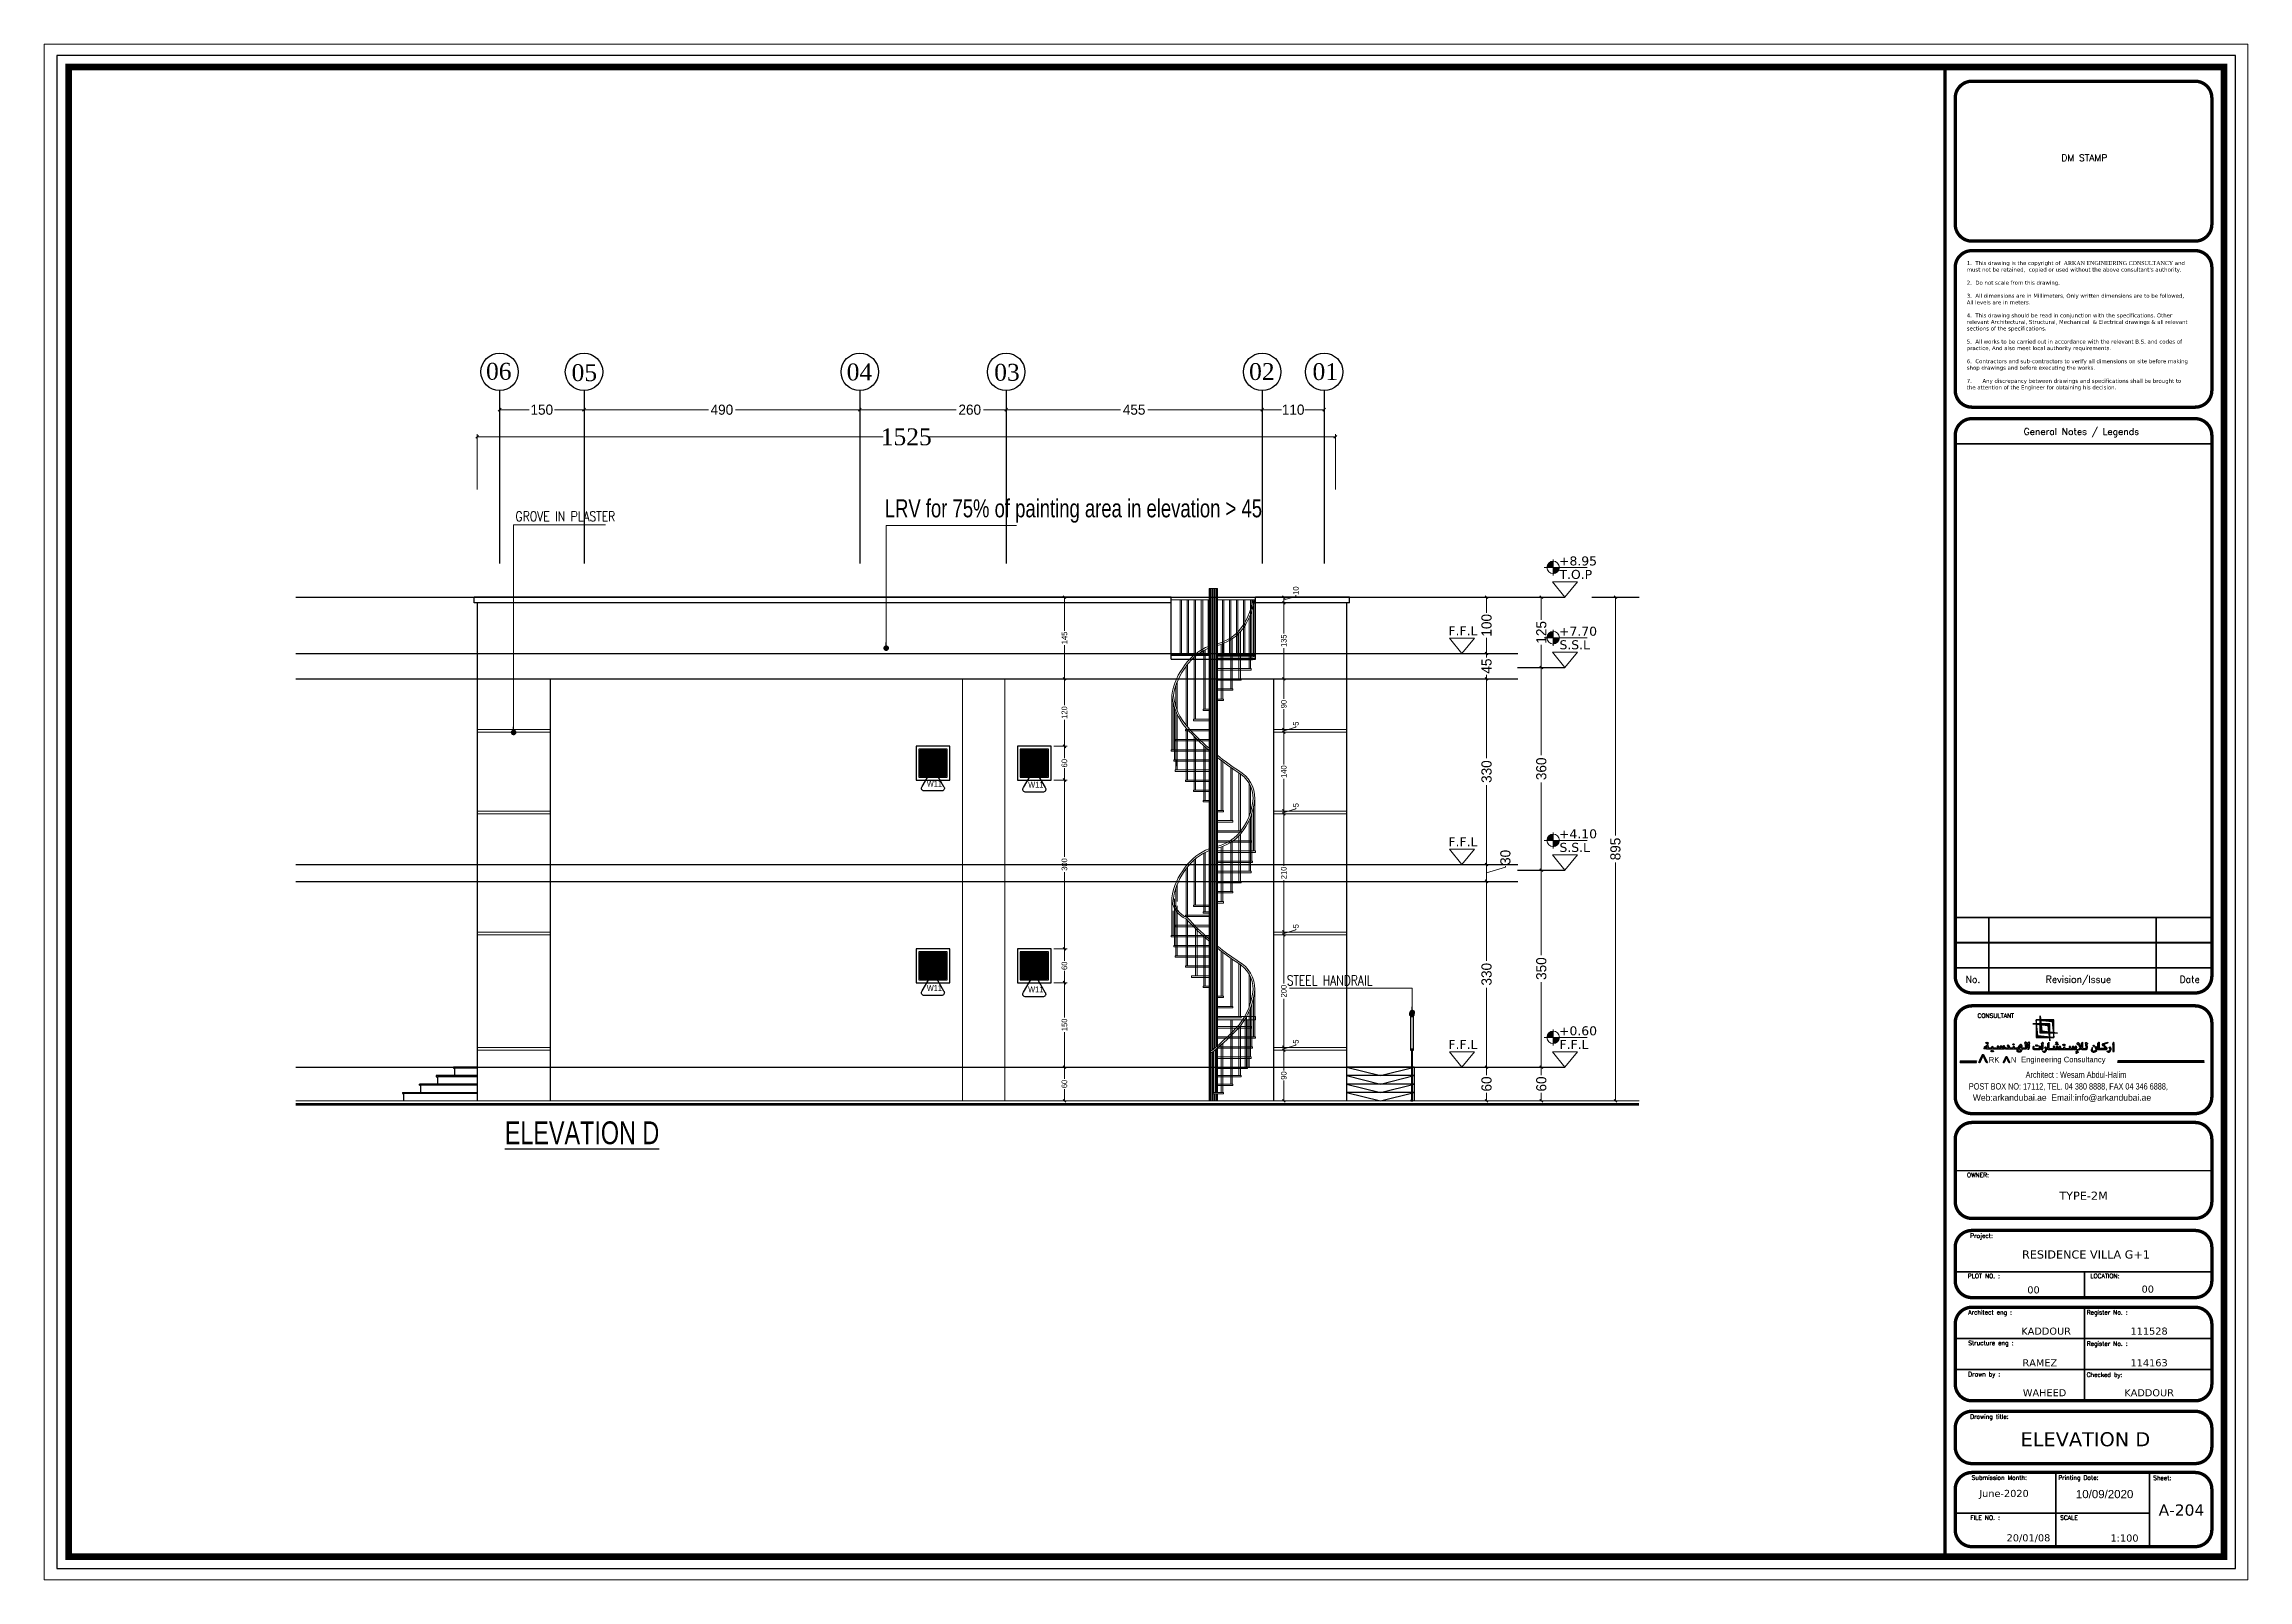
# Paper-space layout 'ELEVATION D' of a CAD drawing. Header units: centimetres, sheet in millimetres. Extents: x 0 to 574, y 0 to 400.
# The model-space entities are those that its viewports show. They can reach past a viewport. Long polylines and large blocks are cut down to what shows.
import ezdxf
from ezdxf.enums import TextEntityAlignment as Align

# ---------------------------------------------------------------- set-up
doc = ezdxf.new("R2010")
doc.units = ezdxf.units.CM
doc.header["$LTSCALE"] = 200
doc.header["$PDMODE"] = 2
for name, pattern in [('A-106-Typical Floor Plan$0$HIDDEN', [0.375, 0.25, -0.125]), ('CENTER2', [1.125, 0.75, -0.125, 0.125, -0.125]), ('DASHED2', [0.375, 0.25, -0.125])]:
    doc.linetypes.add(name, pattern=pattern)
for name, color, linetype in [('AXIS', 9, 'CENTER2'), ('COL', 1, 'Continuous'), ('DIM', 11, 'Continuous'), ('GRID', 9, 'DASHED2'), ('STEP', 7, 'Continuous'), ('STEPS', 7, 'Continuous'), ('WIN', 6, 'Continuous'), ('ZZ', 240, 'Continuous')]:
    doc.layers.add(name, color=color, linetype=linetype)
for name, color, linetype, lineweight in [('HA', 251, 'Continuous', 0), ('HAT', 8, 'Continuous', 9), ('Level 10', 7, 'Continuous', 0), ('TEXT', 6, 'Continuous', 18), ('WALL', 3, 'Continuous', 25)]:
    doc.layers.add(name, color=color, linetype=linetype, lineweight=lineweight)
doc.styles.add('$0$$0$$0$sheet notes', font='verdana.ttf')
doc.styles.add('$0$$0$$0$T2', font='')
doc.styles.add('$0$$0$$0$T3', font='timesbd.ttf')
doc.styles.add('$0$$0$Roman', font='romans')
doc.styles.add('ROMANS', font='romans.shx', dxfattribs={"width": 0.8})
doc.styles.add('sheet notes', font='verdana.ttf')
doc.styles.get("Standard").update_dxf_attribs({"font": 'arial.ttf'})
doc.styles.add('STYLE1', font='times.ttf')
doc.styles.add('style8', font='swisscl.ttf', dxfattribs={"width": 0.8})
doc.styles.add('SWISS', font='swisscl.ttf')
doc.styles.add('T1', font='times.ttf')
doc.styles.add('T2', font='')
doc.styles.add('TITLE SHEET SELAITIN$0$$0$$0$$0$sheet notes', font='verdana.ttf')
doc.styles.get('$0$$0$$0$T2').set_extended_font_data('Elisia')
doc.styles.get('T2').set_extended_font_data('Elisia')
doc.dimstyles.new('NORMAL', dxfattribs={"dimtxt": 18, "dimasz": 5, "dimexe": 5, "dimexo": 5, "dimgap": 1, "dimtad": 0, "dimdec": 0, "dimdsep": 46, "dimtxsty": 'T2', "dimblk1": 'OBLIQUE', "dimblk2": 'OBLIQUE', "dimsah": 1, "dimcen": 0.09, "dimclrd": 4, "dimclre": 4, "dimclrt": 6, "dimadec": 0, "dimazin": 0, "dimtfac": 1, "dimtdec": 0, "dimtofl": 0, "dimtmove": 1, "dimatfit": 2, "dimldrblk": 'OPEN30', "dimfxl": 0, "dimtolj": 1, "dimtzin": 0, "dimlwd": 5, "dimlwe": 5, "dimarcsym": 0})
doc.dimstyles.new('NORMAL-1', dxfattribs={"dimtxt": 10, "dimasz": 5, "dimexe": 5, "dimexo": 5, "dimgap": 1, "dimtad": 0, "dimdec": 0, "dimdsep": 46, "dimtxsty": 'T2', "dimblk1": 'OBLIQUE', "dimblk2": 'OBLIQUE', "dimsah": 1, "dimcen": 0.09, "dimclrd": 4, "dimclre": 4, "dimclrt": 6, "dimadec": 0, "dimazin": 0, "dimtfac": 1, "dimtdec": 0, "dimtofl": 0, "dimtmove": 1, "dimatfit": 3, "dimldrblk": 'OPEN30', "dimfxl": 0, "dimtolj": 1, "dimtzin": 0, "dimlwd": 5, "dimlwe": 5, "dimarcsym": 0})
pattern_1 = [(45, (48465.165385, -204592.156179), (-0.005587111051, 0.005587111051), [])]
pattern_2 = [(45, (48465.165385, -204592.15618), (-0.0558711105, 0.0558711105), [])]

psp = doc.layouts.new('ELEVATION D')

msp = doc.modelspace()

# ---------------------------------------------------------------- texts
at = {"color": 0, "style": 'TITLE SHEET SELAITIN$0$$0$$0$$0$sheet notes'}
for s, height, p in [('ELEVATION D', 25, (72637.1006, 8313.5955)), ('A-204', 20, (72807.7943, 8187.7563))]:
    msp.add_text(s, height=height, dxfattribs=at).set_placement(p, align=Align.MIDDLE)
at = {"layer": 'DIM', "color": 7, "linetype": 'ByBlock', "style": 'STYLE1'}
for s, p in [('06', (69795.3142, 10196.0824)), ('05', (69947.3198, 10193.7011)), ('04', (70436.1425, 10194.8665)), ('03', (70698.2951, 10194.325)), ('02', (71151.1623, 10195.6115)), ('01', (71263.887, 10195.5641))]:
    msp.add_text(s, height=30, dxfattribs=at).set_placement(p)
at = {"layer": 'TEXT', "style": 'ROMANS', "width": 0.8}
for s, p in [('GROVE IN PLASTER', (69847.7903, 9944.5855)), ('STEEL HANDRAIL', (71217.9122, 9120.0319))]:
    msp.add_text(s, height=17.5, dxfattribs=at).set_placement(p)
at = {"layer": 'TEXT', "linetype": 'Continuous', "style": 'SWISS'}
msp.add_text('LRV for 75%%% of painting area in elevation > 45', height=32, dxfattribs=at).set_placement((70503.8588, 9951.6418))
at = {"layer": 'TEXT'}
for s, height, style, p in [('+8.95', 16.03652, 'sheet notes', (71701.9766, 9866.1802)), ('T.O.P', 16.03652, 'sheet notes', (71702.642, 9842.1681)), ('F.F.L', 16.03652, 'sheet notes', (71505.2955, 9742.1681)), ('+7.70', 16.03652, 'sheet notes', (71701.9766, 9741.2756)), ('S.S.L', 16.03652, 'sheet notes', (71702.642, 9717.1681)), ('W11', 10.45094, 'SWISS', (70578.5391, 9473.3629)), ('W11', 10.45094, 'SWISS', (70758.6823, 9471.2938)), ('F.F.L', 16.03652, 'sheet notes', (71505.2955, 9367.1681)), ('S.S.L', 16.03652, 'sheet notes', (71702.642, 9357.1681)), ('+4.10', 16.03652, 'sheet notes', (71701.9766, 9381.2756)), ('W11', 10.45094, 'SWISS', (70578.4658, 9110.0407)), ('W11', 10.45094, 'SWISS', (70758.564, 9107.5918)), ('+0.60', 16.03652, 'sheet notes', (71701.9766, 9031.2756)), ('F.F.L', 16.03652, 'sheet notes', (71505.2955, 9007.1681)), ('F.F.L', 16.03652, 'sheet notes', (71702.642, 9007.1681))]:
    msp.add_text(s, height=height, dxfattribs=dict(at, style=style)).set_placement(p)
at = {"layer": 'ZZ', "color": 7, "style": 'style8'}
msp.add_text('%%UELEVATION D', height=40.5, dxfattribs=at).set_placement((69965.8356, 8858.0774), align=Align.MIDDLE_CENTER)

# ---------------------------------------------------------------- blocks, each defined once
blk = doc.blocks.new('_OBLIQUE')
at = {"color": 0, "linetype": 'ByBlock'}
blk.add_line((-0.5, -0.5), (0.5, 0.5), dxfattribs=at)
blk = doc.blocks.new('DOT')
at = {"color": 0, "linetype": 'ByBlock'}
blk.add_line((-0.5, 0), (-1, 0), dxfattribs=at)
at = {"color": 0, "linetype": 'ByBlock', "const_width": 0.5}
blk.add_lwpolyline([(-0.25, 0, 1), (0.25, 0, 1)], format="xyb", close=True, dxfattribs=at)
blk = doc.blocks.new('SDF')
at = {"layer": 'TEXT'}
h = blk.add_hatch(color=256, dxfattribs=at)
h.paths.add_polyline_path([(0, 0), (-11.2, 0, -0.414214), (0, 11.3)])
h.paths.add_polyline_path([(0, 0), (11.2, 0, -0.414214), (0, -11.2)])
for p, q in [((-16.1, 0), (60.5, 0)), ((0, -14.2), (0, 14.2))]:
    blk.add_line(p, q, dxfattribs=at)
blk.add_circle((0, 0), 11.2, dxfattribs=at)
blk = doc.blocks.new('*D948')
at = {"layer": 'Defpoints', "color": 0, "transparency": 16777216}
for p in [(71670.4, 8974.8), (71670.4, 8974.8), (71670.4, 8914.8)]:
    blk.add_point(p, dxfattribs=at)
at = {"layer": 'WALL', "color": 4, "lineweight": 5, "transparency": 16777216}
for p, q in [((71670.4, 8974.8), (71670.4, 8960.3)), ((71670.4, 8914.8), (71670.4, 8929.2))]:
    blk.add_line(p, q, dxfattribs=at)
at = {"layer": 'WALL', "color": 4, "lineweight": 5, "transparency": 16777216, "xscale": 5, "yscale": 5, "zscale": 5}
for p, rotation in [((71670.4, 8974.8), 90), ((71670.4, 8914.8), 270)]:
    blk.add_blockref('_OBLIQUE', p, dxfattribs=dict(at, rotation=rotation))
at = {"layer": 'WALL', "color": 6, "transparency": 16777216, "insert": (71670.4, 8944.8), "char_height": 18, "attachment_point": 5, "rotation": 90, "style": 'T2'}
blk.add_mtext('\\A1;60', dxfattribs=at)
blk = doc.blocks.new('_Open30')
at = {"color": 0, "linetype": 'ByBlock', "lineweight": -2}
for p, q in [((-1, 0.27), (0, 0)), ((0, 0), (-1, -0.27)), ((0, 0), (-1, 0))]:
    blk.add_line(p, q, dxfattribs=at)
blk = doc.blocks.new('*D949')
at = {"layer": 'Defpoints', "color": 0, "transparency": 16777216}
for p in [(71802.1, 9809.8), (71802.1, 9809.8), (71802.1, 8914.8)]:
    blk.add_point(p, dxfattribs=at)
at = {"layer": 'WALL', "color": 4, "lineweight": 5, "transparency": 16777216}
for p, q in [((71802.1, 9809.8), (71802.1, 9386.4)), ((71802.1, 8914.8), (71802.1, 9338.1))]:
    blk.add_line(p, q, dxfattribs=at)
at = {"layer": 'WALL', "color": 4, "lineweight": 5, "transparency": 16777216, "xscale": 5, "yscale": 5, "zscale": 5}
for p, rotation in [((71802.1, 9809.8), 90), ((71802.1, 8914.8), 270)]:
    blk.add_blockref('_OBLIQUE', p, dxfattribs=dict(at, rotation=rotation))
at = {"layer": 'WALL', "color": 6, "transparency": 16777216, "insert": (71802.1, 9362.3), "char_height": 18, "attachment_point": 5, "rotation": 90, "style": 'T2'}
blk.add_mtext('\\A1;895', dxfattribs=at)
blk = doc.blocks.new('*D950')
at = {"layer": 'Defpoints', "color": 0, "transparency": 16777216}
for p in [(71573.1, 8974.8), (71573.1, 8974.8), (71573.1, 8914.8)]:
    blk.add_point(p, dxfattribs=at)
at = {"layer": 'WALL', "color": 4, "lineweight": 5, "transparency": 16777216}
for p, q in [((71573.1, 8974.8), (71573.1, 8960.3)), ((71573.1, 8914.8), (71573.1, 8929.2))]:
    blk.add_line(p, q, dxfattribs=at)
at = {"layer": 'WALL', "color": 4, "lineweight": 5, "transparency": 16777216, "xscale": 5, "yscale": 5, "zscale": 5}
for p, rotation in [((71573.1, 8974.8), 90), ((71573.1, 8914.8), 270)]:
    blk.add_blockref('_OBLIQUE', p, dxfattribs=dict(at, rotation=rotation))
at = {"layer": 'WALL', "color": 6, "transparency": 16777216, "insert": (71573.1, 8944.8), "char_height": 18, "attachment_point": 5, "rotation": 90, "style": 'T2'}
blk.add_mtext('\\A1;60', dxfattribs=at)
blk = doc.blocks.new('*D951')
at = {"layer": 'Defpoints', "color": 0, "transparency": 16777216}
for p in [(71573.1, 9334.8), (71573.1, 9334.8), (71573.1, 9304.8)]:
    blk.add_point(p, dxfattribs=at)
at = {"layer": 'WALL', "color": 4, "lineweight": 5, "transparency": 16777216}
for p, q in [((71573.1, 9304.8), (71573.1, 9334.8)), ((71573.1, 9319.8), (71606.6, 9329.8)), ((71606.6, 9329.8), (71606.6, 9331.8))]:
    blk.add_line(p, q, dxfattribs=at)
at = {"layer": 'WALL', "color": 4, "lineweight": 5, "transparency": 16777216, "xscale": 5, "yscale": 5, "zscale": 5}
for p, rotation in [((71573.1, 9334.8), 90), ((71573.1, 9304.8), 270)]:
    blk.add_blockref('_OBLIQUE', p, dxfattribs=dict(at, rotation=rotation))
at = {"layer": 'WALL', "color": 6, "transparency": 16777216, "insert": (71606.6, 9347.4), "char_height": 18, "attachment_point": 5, "rotation": 90, "style": 'T2'}
blk.add_mtext('\\A1;30', dxfattribs=at)
blk = doc.blocks.new('*D952')
at = {"layer": 'Defpoints', "color": 0, "transparency": 16777216}
for p in [(71573.1, 9709.8), (71573.1, 9709.8), (71573.1, 9664.8)]:
    blk.add_point(p, dxfattribs=at)
at = {"layer": 'WALL', "color": 4, "lineweight": 5, "transparency": 16777216}
for p, q in [((71573.1, 9709.8), (71573.1, 9702.8)), ((71573.1, 9664.8), (71573.1, 9671.7))]:
    blk.add_line(p, q, dxfattribs=at)
at = {"layer": 'WALL', "color": 4, "lineweight": 5, "transparency": 16777216, "xscale": 5, "yscale": 5, "zscale": 5}
for p, rotation in [((71573.1, 9709.8), 90), ((71573.1, 9664.8), 270)]:
    blk.add_blockref('_OBLIQUE', p, dxfattribs=dict(at, rotation=rotation))
at = {"layer": 'WALL', "color": 6, "transparency": 16777216, "insert": (71573.1, 9687.3), "char_height": 18, "attachment_point": 5, "rotation": 90, "style": 'T2'}
blk.add_mtext('\\A1;45', dxfattribs=at)
blk = doc.blocks.new('*D953')
at = {"layer": 'Defpoints', "color": 0, "transparency": 16777216}
for p in [(71573.1, 9304.8), (71603.7, 9304.8), (71573.1, 8974.8)]:
    blk.add_point(p, dxfattribs=at)
at = {"layer": 'DIM', "color": 4, "lineweight": 5, "transparency": 16777216}
for p, q in [((71598.7, 9304.8), (71568.1, 9304.8)), ((71573.1, 9304.8), (71573.1, 9163.9)), ((71573.1, 8974.8), (71573.1, 9115.6))]:
    blk.add_line(p, q, dxfattribs=at)
at = {"layer": 'DIM', "color": 4, "lineweight": 5, "transparency": 16777216, "xscale": 5, "yscale": 5, "zscale": 5}
for p, rotation in [((71573.1, 9304.8), 90), ((71573.1, 8974.8), 270)]:
    blk.add_blockref('_OBLIQUE', p, dxfattribs=dict(at, rotation=rotation))
at = {"layer": 'DIM', "color": 6, "transparency": 16777216, "insert": (71573.1, 9139.8), "char_height": 18, "attachment_point": 5, "rotation": 90, "style": 'T2'}
blk.add_mtext('\\A1;330', dxfattribs=at)
blk = doc.blocks.new('*D954')
at = {"layer": 'Defpoints', "color": 0, "transparency": 16777216}
for p in [(71573.1, 9664.8), (71603.7, 9664.8), (71573.1, 9334.8)]:
    blk.add_point(p, dxfattribs=at)
at = {"layer": 'DIM', "color": 4, "lineweight": 5, "transparency": 16777216}
for p, q in [((71598.7, 9664.8), (71568.1, 9664.8)), ((71573.1, 9664.8), (71573.1, 9523.9)), ((71573.1, 9334.8), (71573.1, 9475.6))]:
    blk.add_line(p, q, dxfattribs=at)
at = {"layer": 'DIM', "color": 4, "lineweight": 5, "transparency": 16777216, "xscale": 5, "yscale": 5, "zscale": 5}
for p, rotation in [((71573.1, 9664.8), 90), ((71573.1, 9334.8), 270)]:
    blk.add_blockref('_OBLIQUE', p, dxfattribs=dict(at, rotation=rotation))
at = {"layer": 'DIM', "color": 6, "transparency": 16777216, "insert": (71573.1, 9499.8), "char_height": 18, "attachment_point": 5, "rotation": 90, "style": 'T2'}
blk.add_mtext('\\A1;330', dxfattribs=at)
blk = doc.blocks.new('*D971')
at = {"layer": 'Defpoints', "color": 0, "transparency": 16777216}
for p in [(71571.4, 9809.8), (71573.1, 9809.8), (71573.1, 9709.8)]:
    blk.add_point(p, dxfattribs=at)
at = {"layer": 'DIM', "color": 4, "lineweight": 5, "transparency": 16777216}
for p, q in [((71573.1, 9809.8), (71573.1, 9782.2)), ((71576.4, 9809.8), (71578.1, 9809.8)), ((71573.1, 9709.8), (71573.1, 9737.3))]:
    blk.add_line(p, q, dxfattribs=at)
at = {"layer": 'DIM', "color": 4, "lineweight": 5, "transparency": 16777216, "xscale": 5, "yscale": 5, "zscale": 5}
for p, rotation in [((71573.1, 9809.8), 90), ((71573.1, 9709.8), 270)]:
    blk.add_blockref('_OBLIQUE', p, dxfattribs=dict(at, rotation=rotation))
at = {"layer": 'DIM', "color": 6, "transparency": 16777216, "insert": (71573.1, 9759.8), "char_height": 18, "attachment_point": 5, "rotation": 90, "style": 'T2'}
blk.add_mtext('\\A1;100', dxfattribs=at)
blk = doc.blocks.new('*D972')
at = {"layer": 'Defpoints', "color": 0, "transparency": 16777216}
for p in [(71670.4, 9324.8), (71670.4, 9324.8), (71670.4, 8974.8)]:
    blk.add_point(p, dxfattribs=at)
at = {"layer": 'DIM', "color": 4, "lineweight": 5, "transparency": 16777216}
for p, q in [((71670.4, 9324.8), (71670.4, 9173.9)), ((71670.4, 8974.8), (71670.4, 9125.6))]:
    blk.add_line(p, q, dxfattribs=at)
at = {"layer": 'DIM', "color": 4, "lineweight": 5, "transparency": 16777216, "xscale": 5, "yscale": 5, "zscale": 5}
for p, rotation in [((71670.4, 9324.8), 90), ((71670.4, 8974.8), 270)]:
    blk.add_blockref('_OBLIQUE', p, dxfattribs=dict(at, rotation=rotation))
at = {"layer": 'DIM', "color": 6, "transparency": 16777216, "insert": (71670.4, 9149.8), "char_height": 18, "attachment_point": 5, "rotation": 90, "style": 'T2'}
blk.add_mtext('\\A1;350', dxfattribs=at)
blk = doc.blocks.new('*D973')
at = {"layer": 'Defpoints', "color": 0, "transparency": 16777216}
for p in [(71670.4, 9684.8), (71670.4, 9684.8), (71670.4, 9324.8)]:
    blk.add_point(p, dxfattribs=at)
at = {"layer": 'DIM', "color": 4, "lineweight": 5, "transparency": 16777216}
for p, q in [((71670.4, 9684.8), (71670.4, 9528.9)), ((71670.4, 9324.8), (71670.4, 9480.6))]:
    blk.add_line(p, q, dxfattribs=at)
at = {"layer": 'DIM', "color": 4, "lineweight": 5, "transparency": 16777216, "xscale": 5, "yscale": 5, "zscale": 5}
for p, rotation in [((71670.4, 9684.8), 90), ((71670.4, 9324.8), 270)]:
    blk.add_blockref('_OBLIQUE', p, dxfattribs=dict(at, rotation=rotation))
at = {"layer": 'DIM', "color": 6, "transparency": 16777216, "insert": (71670.4, 9504.8), "char_height": 18, "attachment_point": 5, "rotation": 90, "style": 'T2'}
blk.add_mtext('\\A1;360', dxfattribs=at)
blk = doc.blocks.new('*D974')
at = {"layer": 'Defpoints', "color": 0, "transparency": 16777216}
for p in [(71670.4, 9809.8), (71670.4, 9809.8), (71670.4, 9684.8)]:
    blk.add_point(p, dxfattribs=at)
at = {"layer": 'DIM', "color": 4, "lineweight": 5, "transparency": 16777216}
for p, q in [((71670.4, 9809.8), (71670.4, 9769.7)), ((71670.4, 9684.8), (71670.4, 9724.8))]:
    blk.add_line(p, q, dxfattribs=at)
at = {"layer": 'DIM', "color": 4, "lineweight": 5, "transparency": 16777216, "xscale": 5, "yscale": 5, "zscale": 5}
for p, rotation in [((71670.4, 9809.8), 90), ((71670.4, 9684.8), 270)]:
    blk.add_blockref('_OBLIQUE', p, dxfattribs=dict(at, rotation=rotation))
at = {"layer": 'DIM', "color": 6, "transparency": 16777216, "insert": (71670.4, 9747.3), "char_height": 18, "attachment_point": 5, "rotation": 90, "style": 'T2'}
blk.add_mtext('\\A1;125', dxfattribs=at)
blk = doc.blocks.new('*D955')
at = {"layer": 'Defpoints', "color": 0, "ltscale": 150, "transparency": 16777216}
for p in [(70799.4, 9184.8), (70823, 9184.8), (70799.4, 9124.8)]:
    blk.add_point(p, dxfattribs=at)
at = {"layer": 'DIM', "color": 4, "lineweight": 5, "ltscale": 150, "transparency": 16777216}
for p, q in [((70804.4, 9184.8), (70828, 9184.8)), ((70823, 9184.8), (70823, 9163.9)), ((70804.4, 9124.8), (70828, 9124.8)), ((70823, 9124.8), (70823, 9145.7))]:
    blk.add_line(p, q, dxfattribs=at)
at = {"layer": 'DIM', "color": 4, "lineweight": 5, "ltscale": 150, "transparency": 16777216, "xscale": 5, "yscale": 5, "zscale": 5}
for p, rotation in [((70823, 9184.8), 90), ((70823, 9124.8), 270)]:
    blk.add_blockref('_OBLIQUE', p, dxfattribs=dict(at, rotation=rotation))
at = {"layer": 'DIM', "color": 6, "ltscale": 150, "transparency": 16777216, "insert": (70823, 9154.8), "char_height": 10, "attachment_point": 5, "rotation": 90, "style": 'T2'}
blk.add_mtext('\\A1;60', dxfattribs=at)
blk = doc.blocks.new('*D946')
at = {"layer": 'Defpoints', "color": 0, "ltscale": 150, "transparency": 16777216}
for p in [(70799.4, 9124.8), (70799.4, 8974.8), (70823, 8974.8)]:
    blk.add_point(p, dxfattribs=at)
at = {"layer": 'DIM', "color": 4, "lineweight": 5, "ltscale": 150, "transparency": 16777216}
for p, q in [((70804.4, 9124.8), (70828, 9124.8)), ((70823, 9124.8), (70823, 9062.7)), ((70823, 8974.8), (70823, 9036.9)), ((70804.4, 8974.8), (70828, 8974.8))]:
    blk.add_line(p, q, dxfattribs=at)
at = {"layer": 'DIM', "color": 4, "lineweight": 5, "ltscale": 150, "transparency": 16777216, "xscale": 5, "yscale": 5, "zscale": 5}
for p, rotation in [((70823, 9124.8), 90), ((70823, 8974.8), 270)]:
    blk.add_blockref('_OBLIQUE', p, dxfattribs=dict(at, rotation=rotation))
at = {"layer": 'DIM', "color": 6, "ltscale": 150, "transparency": 16777216, "insert": (70823, 9049.8), "char_height": 10, "attachment_point": 5, "rotation": 90, "style": 'T2'}
blk.add_mtext('\\A1;150', dxfattribs=at)
blk = doc.blocks.new('*D956')
at = {"layer": 'Defpoints', "color": 0, "ltscale": 150, "transparency": 16777216}
for p in [(70799.4, 9484.8), (70823, 9484.8), (70799.4, 9184.8)]:
    blk.add_point(p, dxfattribs=at)
at = {"layer": 'DIM', "color": 4, "lineweight": 5, "ltscale": 150, "transparency": 16777216}
for p, q in [((70804.4, 9484.8), (70828, 9484.8)), ((70823, 9484.8), (70823, 9348.6)), ((70823, 9184.8), (70823, 9320.9)), ((70804.4, 9184.8), (70828, 9184.8))]:
    blk.add_line(p, q, dxfattribs=at)
at = {"layer": 'DIM', "color": 4, "lineweight": 5, "ltscale": 150, "transparency": 16777216, "xscale": 5, "yscale": 5, "zscale": 5}
for p, rotation in [((70823, 9484.8), 90), ((70823, 9184.8), 270)]:
    blk.add_blockref('_OBLIQUE', p, dxfattribs=dict(at, rotation=rotation))
at = {"layer": 'DIM', "color": 6, "ltscale": 150, "transparency": 16777216, "insert": (70823, 9334.8), "char_height": 10, "attachment_point": 5, "rotation": 90, "style": 'T2'}
blk.add_mtext('\\A1;300', dxfattribs=at)
blk = doc.blocks.new('*D957')
at = {"layer": 'Defpoints', "color": 0, "ltscale": 150, "transparency": 16777216}
for p in [(70799.4, 9544.8), (70823, 9544.8), (70799.4, 9484.8)]:
    blk.add_point(p, dxfattribs=at)
at = {"layer": 'DIM', "color": 4, "lineweight": 5, "ltscale": 150, "transparency": 16777216}
for p, q in [((70804.4, 9544.8), (70828, 9544.8)), ((70823, 9544.8), (70823, 9523.9)), ((70804.4, 9484.8), (70828, 9484.8)), ((70823, 9484.8), (70823, 9505.7))]:
    blk.add_line(p, q, dxfattribs=at)
at = {"layer": 'DIM', "color": 4, "lineweight": 5, "ltscale": 150, "transparency": 16777216, "xscale": 5, "yscale": 5, "zscale": 5}
for p, rotation in [((70823, 9544.8), 90), ((70823, 9484.8), 270)]:
    blk.add_blockref('_OBLIQUE', p, dxfattribs=dict(at, rotation=rotation))
at = {"layer": 'DIM', "color": 6, "ltscale": 150, "transparency": 16777216, "insert": (70823, 9514.8), "char_height": 10, "attachment_point": 5, "rotation": 90, "style": 'T2'}
blk.add_mtext('\\A1;60', dxfattribs=at)
blk = doc.blocks.new('*D958')
at = {"layer": 'Defpoints', "color": 0, "ltscale": 150, "transparency": 16777216}
for p in [(71194.4, 9004.8), (71212.8, 9004.8), (71194.4, 8914.8)]:
    blk.add_point(p, dxfattribs=at)
at = {"layer": 'DIM', "color": 4, "lineweight": 5, "ltscale": 150, "transparency": 16777216}
for p, q in [((71199.4, 9004.8), (71217.8, 9004.8)), ((71212.8, 9004.8), (71212.8, 8968.9)), ((71212.8, 8914.8), (71212.8, 8950.7)), ((71199.4, 8914.8), (71217.8, 8914.8))]:
    blk.add_line(p, q, dxfattribs=at)
at = {"layer": 'DIM', "color": 4, "lineweight": 5, "ltscale": 150, "transparency": 16777216, "xscale": 5, "yscale": 5, "zscale": 5}
for p, rotation in [((71212.8, 9004.8), 90), ((71212.8, 8914.8), 270)]:
    blk.add_blockref('_OBLIQUE', p, dxfattribs=dict(at, rotation=rotation))
at = {"layer": 'DIM', "color": 6, "ltscale": 150, "transparency": 16777216, "insert": (71212.8, 8959.8), "char_height": 10, "attachment_point": 5, "rotation": 90, "style": 'T2'}
blk.add_mtext('\\A1;90', dxfattribs=at)
blk = doc.blocks.new('*D959')
at = {"layer": 'Defpoints', "color": 0, "ltscale": 150, "transparency": 16777216}
for p in [(71194.4, 9009.8), (71212.8, 9009.8), (71194.4, 9004.8)]:
    blk.add_point(p, dxfattribs=at)
at = {"layer": 'DIM', "color": 4, "lineweight": 5, "ltscale": 150, "transparency": 16777216}
for p, q in [((71199.4, 9009.8), (71217.8, 9009.8)), ((71212.8, 9007.3), (71234.3, 9013.7)), ((71212.8, 9004.8), (71212.8, 9009.8)), ((71234.3, 9013.7), (71234.3, 9015.7)), ((71199.4, 9004.8), (71217.8, 9004.8))]:
    blk.add_line(p, q, dxfattribs=at)
at = {"layer": 'DIM', "color": 4, "lineweight": 5, "ltscale": 150, "transparency": 16777216, "xscale": 5, "yscale": 5, "zscale": 5}
for p, rotation in [((71212.8, 9009.8), 90), ((71212.8, 9004.8), 270)]:
    blk.add_blockref('_OBLIQUE', p, dxfattribs=dict(at, rotation=rotation))
at = {"layer": 'DIM', "color": 6, "ltscale": 150, "transparency": 16777216, "insert": (71234.3, 9020.1), "char_height": 10, "attachment_point": 5, "rotation": 90, "style": 'T2'}
blk.add_mtext('\\A1;5', dxfattribs=at)
blk = doc.blocks.new('*D960')
at = {"layer": 'Defpoints', "color": 0, "ltscale": 150, "transparency": 16777216}
for p in [(71212.8, 9209.8), (71212.8, 9209.8), (71194.4, 9009.8)]:
    blk.add_point(p, dxfattribs=at)
at = {"layer": 'DIM', "color": 4, "lineweight": 5, "ltscale": 150, "transparency": 16777216}
for p, q in [((71212.8, 9209.8), (71212.8, 9123.6)), ((71212.8, 9009.8), (71212.8, 9095.9)), ((71199.4, 9009.8), (71217.8, 9009.8))]:
    blk.add_line(p, q, dxfattribs=at)
at = {"layer": 'DIM', "color": 4, "lineweight": 5, "ltscale": 150, "transparency": 16777216, "xscale": 5, "yscale": 5, "zscale": 5}
for p, rotation in [((71212.8, 9209.8), 90), ((71212.8, 9009.8), 270)]:
    blk.add_blockref('_OBLIQUE', p, dxfattribs=dict(at, rotation=rotation))
at = {"layer": 'DIM', "color": 6, "ltscale": 150, "transparency": 16777216, "insert": (71212.8, 9109.8), "char_height": 10, "attachment_point": 5, "rotation": 90, "style": 'T2'}
blk.add_mtext('\\A1;200', dxfattribs=at)
blk = doc.blocks.new('*D961')
at = {"layer": 'Defpoints', "color": 0, "ltscale": 150, "transparency": 16777216}
for p in [(71194.4, 9214.8), (71212.8, 9214.8), (71212.8, 9209.8)]:
    blk.add_point(p, dxfattribs=at)
at = {"layer": 'DIM', "color": 4, "lineweight": 5, "ltscale": 150, "transparency": 16777216}
for p, q in [((71199.4, 9214.8), (71217.8, 9214.8)), ((71212.8, 9212.3), (71234.3, 9218.7)), ((71212.8, 9209.8), (71212.8, 9214.8)), ((71234.3, 9218.7), (71234.3, 9220.7))]:
    blk.add_line(p, q, dxfattribs=at)
at = {"layer": 'DIM', "color": 4, "lineweight": 5, "ltscale": 150, "transparency": 16777216, "xscale": 5, "yscale": 5, "zscale": 5}
for p, rotation in [((71212.8, 9214.8), 90), ((71212.8, 9209.8), 270)]:
    blk.add_blockref('_OBLIQUE', p, dxfattribs=dict(at, rotation=rotation))
at = {"layer": 'DIM', "color": 6, "ltscale": 150, "transparency": 16777216, "insert": (71234.3, 9225.1), "char_height": 10, "attachment_point": 5, "rotation": 90, "style": 'T2'}
blk.add_mtext('\\A1;5', dxfattribs=at)
blk = doc.blocks.new('*D962')
at = {"layer": 'Defpoints', "color": 0, "ltscale": 150, "transparency": 16777216}
for p in [(71194.4, 9424.8), (71212.8, 9424.8), (71194.4, 9214.8)]:
    blk.add_point(p, dxfattribs=at)
at = {"layer": 'DIM', "color": 4, "lineweight": 5, "ltscale": 150, "transparency": 16777216}
for p, q in [((71199.4, 9424.8), (71217.8, 9424.8)), ((71212.8, 9424.8), (71212.8, 9332.7)), ((71212.8, 9214.8), (71212.8, 9306.9)), ((71199.4, 9214.8), (71217.8, 9214.8))]:
    blk.add_line(p, q, dxfattribs=at)
at = {"layer": 'DIM', "color": 4, "lineweight": 5, "ltscale": 150, "transparency": 16777216, "xscale": 5, "yscale": 5, "zscale": 5}
for p, rotation in [((71212.8, 9424.8), 90), ((71212.8, 9214.8), 270)]:
    blk.add_blockref('_OBLIQUE', p, dxfattribs=dict(at, rotation=rotation))
at = {"layer": 'DIM', "color": 6, "ltscale": 150, "transparency": 16777216, "insert": (71212.8, 9319.8), "char_height": 10, "attachment_point": 5, "rotation": 90, "style": 'T2'}
blk.add_mtext('\\A1;210', dxfattribs=at)
blk = doc.blocks.new('*D963')
at = {"layer": 'Defpoints', "color": 0, "ltscale": 150, "transparency": 16777216}
for p in [(71194.4, 9429.8), (71194.4, 9424.8), (71212.8, 9429.8)]:
    blk.add_point(p, dxfattribs=at)
at = {"layer": 'DIM', "color": 4, "lineweight": 5, "ltscale": 150, "transparency": 16777216}
for p, q in [((71199.4, 9429.8), (71217.8, 9429.8)), ((71199.4, 9424.8), (71217.8, 9424.8)), ((71212.8, 9427.3), (71234.3, 9433.7)), ((71212.8, 9424.8), (71212.8, 9429.8)), ((71234.3, 9433.7), (71234.3, 9435.7))]:
    blk.add_line(p, q, dxfattribs=at)
at = {"layer": 'DIM', "color": 4, "lineweight": 5, "ltscale": 150, "transparency": 16777216, "xscale": 5, "yscale": 5, "zscale": 5}
for p, rotation in [((71212.8, 9429.8), 90), ((71212.8, 9424.8), 270)]:
    blk.add_blockref('_OBLIQUE', p, dxfattribs=dict(at, rotation=rotation))
at = {"layer": 'DIM', "color": 6, "ltscale": 150, "transparency": 16777216, "insert": (71234.3, 9440.1), "char_height": 10, "attachment_point": 5, "rotation": 90, "style": 'T2'}
blk.add_mtext('\\A1;5', dxfattribs=at)
blk = doc.blocks.new('*D964')
at = {"layer": 'Defpoints', "color": 0, "ltscale": 150, "transparency": 16777216}
for p in [(71194.4, 9569.8), (71212.8, 9569.8), (71194.4, 9429.8)]:
    blk.add_point(p, dxfattribs=at)
at = {"layer": 'DIM', "color": 4, "lineweight": 5, "ltscale": 150, "transparency": 16777216}
for p, q in [((71199.4, 9569.8), (71217.8, 9569.8)), ((71212.8, 9569.8), (71212.8, 9512.7)), ((71212.8, 9429.8), (71212.8, 9486.9)), ((71199.4, 9429.8), (71217.8, 9429.8))]:
    blk.add_line(p, q, dxfattribs=at)
at = {"layer": 'DIM', "color": 4, "lineweight": 5, "ltscale": 150, "transparency": 16777216, "xscale": 5, "yscale": 5, "zscale": 5}
for p, rotation in [((71212.8, 9569.8), 90), ((71212.8, 9429.8), 270)]:
    blk.add_blockref('_OBLIQUE', p, dxfattribs=dict(at, rotation=rotation))
at = {"layer": 'DIM', "color": 6, "ltscale": 150, "transparency": 16777216, "insert": (71212.8, 9499.8), "char_height": 10, "attachment_point": 5, "rotation": 90, "style": 'T2'}
blk.add_mtext('\\A1;140', dxfattribs=at)
blk = doc.blocks.new('*D965')
at = {"layer": 'Defpoints', "color": 0, "ltscale": 150, "transparency": 16777216}
for p in [(71194.4, 9574.8), (71194.4, 9569.8), (71212.8, 9574.8)]:
    blk.add_point(p, dxfattribs=at)
at = {"layer": 'DIM', "color": 4, "lineweight": 5, "ltscale": 150, "transparency": 16777216}
for p, q in [((71199.4, 9574.8), (71217.8, 9574.8)), ((71199.4, 9569.8), (71217.8, 9569.8)), ((71212.8, 9572.3), (71234.3, 9578.7)), ((71212.8, 9569.8), (71212.8, 9574.8)), ((71234.3, 9578.7), (71234.3, 9580.7))]:
    blk.add_line(p, q, dxfattribs=at)
at = {"layer": 'DIM', "color": 4, "lineweight": 5, "ltscale": 150, "transparency": 16777216, "xscale": 5, "yscale": 5, "zscale": 5}
for p, rotation in [((71212.8, 9574.8), 90), ((71212.8, 9569.8), 270)]:
    blk.add_blockref('_OBLIQUE', p, dxfattribs=dict(at, rotation=rotation))
at = {"layer": 'DIM', "color": 6, "ltscale": 150, "transparency": 16777216, "insert": (71234.3, 9585.1), "char_height": 10, "attachment_point": 5, "rotation": 90, "style": 'T2'}
blk.add_mtext('\\A1;5', dxfattribs=at)
blk = doc.blocks.new('*D966')
at = {"layer": 'Defpoints', "color": 0, "ltscale": 150, "transparency": 16777216}
for p in [(71194.4, 9664.8), (71212.8, 9664.8), (71194.4, 9574.8)]:
    blk.add_point(p, dxfattribs=at)
at = {"layer": 'DIM', "color": 4, "lineweight": 5, "ltscale": 150, "transparency": 16777216}
for p, q in [((71199.4, 9664.8), (71217.8, 9664.8)), ((71212.8, 9664.8), (71212.8, 9628.9)), ((71212.8, 9574.8), (71212.8, 9610.7)), ((71199.4, 9574.8), (71217.8, 9574.8))]:
    blk.add_line(p, q, dxfattribs=at)
at = {"layer": 'DIM', "color": 4, "lineweight": 5, "ltscale": 150, "transparency": 16777216, "xscale": 5, "yscale": 5, "zscale": 5}
for p, rotation in [((71212.8, 9664.8), 90), ((71212.8, 9574.8), 270)]:
    blk.add_blockref('_OBLIQUE', p, dxfattribs=dict(at, rotation=rotation))
at = {"layer": 'DIM', "color": 6, "ltscale": 150, "transparency": 16777216, "insert": (71212.8, 9619.8), "char_height": 10, "attachment_point": 5, "rotation": 90, "style": 'T2'}
blk.add_mtext('\\A1;90', dxfattribs=at)
blk = doc.blocks.new('*D967')
at = {"layer": 'Defpoints', "color": 0, "ltscale": 150, "transparency": 16777216}
for p in [(71196.9, 9799.8), (71212.8, 9799.8), (71194.4, 9664.8)]:
    blk.add_point(p, dxfattribs=at)
at = {"layer": 'DIM', "color": 4, "lineweight": 5, "ltscale": 150, "transparency": 16777216}
for p, q in [((71201.9, 9799.8), (71217.8, 9799.8)), ((71212.8, 9799.8), (71212.8, 9745.2)), ((71212.8, 9664.8), (71212.8, 9719.4)), ((71199.4, 9664.8), (71217.8, 9664.8))]:
    blk.add_line(p, q, dxfattribs=at)
at = {"layer": 'DIM', "color": 4, "lineweight": 5, "ltscale": 150, "transparency": 16777216, "xscale": 5, "yscale": 5, "zscale": 5}
for p, rotation in [((71212.8, 9799.8), 90), ((71212.8, 9664.8), 270)]:
    blk.add_blockref('_OBLIQUE', p, dxfattribs=dict(at, rotation=rotation))
at = {"layer": 'DIM', "color": 6, "ltscale": 150, "transparency": 16777216, "insert": (71212.8, 9732.3), "char_height": 10, "attachment_point": 5, "rotation": 90, "style": 'T2'}
blk.add_mtext('\\A1;135', dxfattribs=at)
blk = doc.blocks.new('*D968')
at = {"layer": 'Defpoints', "color": 0, "ltscale": 150, "transparency": 16777216}
for p in [(71196.9, 9809.8), (71212.8, 9809.8), (71212.8, 9799.8)]:
    blk.add_point(p, dxfattribs=at)
at = {"layer": 'DIM', "color": 4, "lineweight": 5, "ltscale": 150, "transparency": 16777216}
for p, q in [((71201.9, 9809.8), (71217.8, 9809.8)), ((71212.8, 9804.8), (71234.3, 9811.2)), ((71212.8, 9799.8), (71212.8, 9809.8)), ((71234.3, 9811.2), (71234.3, 9813.2))]:
    blk.add_line(p, q, dxfattribs=at)
at = {"layer": 'DIM', "color": 4, "lineweight": 5, "ltscale": 150, "transparency": 16777216, "xscale": 5, "yscale": 5, "zscale": 5}
for p, rotation in [((71212.8, 9809.8), 90), ((71212.8, 9799.8), 270)]:
    blk.add_blockref('_OBLIQUE', p, dxfattribs=dict(at, rotation=rotation))
at = {"layer": 'DIM', "color": 6, "ltscale": 150, "transparency": 16777216, "insert": (71234.3, 9821.4), "char_height": 10, "attachment_point": 5, "rotation": 90, "style": 'T2'}
blk.add_mtext('\\A1;10', dxfattribs=at)
blk = doc.blocks.new('*D947')
at = {"layer": 'Defpoints', "color": 0, "ltscale": 150, "transparency": 16777216}
for p in [(70823, 9809.8), (70823, 9809.8), (70823, 9664.8)]:
    blk.add_point(p, dxfattribs=at)
at = {"layer": 'DIM', "color": 4, "lineweight": 5, "ltscale": 150, "transparency": 16777216}
for p, q in [((70823, 9809.8), (70823, 9750.2)), ((70823, 9664.8), (70823, 9724.4))]:
    blk.add_line(p, q, dxfattribs=at)
at = {"layer": 'DIM', "color": 4, "lineweight": 5, "ltscale": 150, "transparency": 16777216, "xscale": 5, "yscale": 5, "zscale": 5}
for p, rotation in [((70823, 9809.8), 90), ((70823, 9664.8), 270)]:
    blk.add_blockref('_OBLIQUE', p, dxfattribs=dict(at, rotation=rotation))
at = {"layer": 'DIM', "color": 6, "ltscale": 150, "transparency": 16777216, "insert": (70823, 9737.3), "char_height": 10, "attachment_point": 5, "rotation": 90, "style": 'T2'}
blk.add_mtext('\\A1;145', dxfattribs=at)
blk = doc.blocks.new('*D969')
at = {"layer": 'Defpoints', "color": 0, "transparency": 16777216}
for p in [(70799.4, 9664.8), (70823, 9664.8), (70799.4, 9544.8)]:
    blk.add_point(p, dxfattribs=at)
at = {"layer": 'WALL', "color": 4, "lineweight": 5, "transparency": 16777216}
for p, q in [((70804.4, 9664.8), (70828, 9664.8)), ((70823, 9664.8), (70823, 9617.7)), ((70823, 9544.8), (70823, 9591.9)), ((70804.4, 9544.8), (70828, 9544.8))]:
    blk.add_line(p, q, dxfattribs=at)
at = {"layer": 'WALL', "color": 4, "lineweight": 5, "transparency": 16777216, "xscale": 5, "yscale": 5, "zscale": 5}
for p, rotation in [((70823, 9664.8), 90), ((70823, 9544.8), 270)]:
    blk.add_blockref('_OBLIQUE', p, dxfattribs=dict(at, rotation=rotation))
at = {"layer": 'WALL', "color": 6, "transparency": 16777216, "insert": (70823, 9604.8), "char_height": 10, "attachment_point": 5, "rotation": 90, "style": 'T2'}
blk.add_mtext('\\A1;120', dxfattribs=at)
blk = doc.blocks.new('*D970')
at = {"layer": 'Defpoints', "color": 0, "transparency": 16777216}
for p in [(70799.4, 8974.8), (70798.1, 8914.8), (70823, 8914.8)]:
    blk.add_point(p, dxfattribs=at)
at = {"layer": 'WALL', "color": 4, "lineweight": 5, "transparency": 16777216}
for p, q in [((70804.4, 8974.8), (70828, 8974.8)), ((70823, 8974.8), (70823, 8953.9)), ((70823, 8914.8), (70823, 8935.7)), ((70803.1, 8914.8), (70828, 8914.8))]:
    blk.add_line(p, q, dxfattribs=at)
at = {"layer": 'WALL', "color": 4, "lineweight": 5, "transparency": 16777216, "xscale": 5, "yscale": 5, "zscale": 5}
for p, rotation in [((70823, 8974.8), 90), ((70823, 8914.8), 270)]:
    blk.add_blockref('_OBLIQUE', p, dxfattribs=dict(at, rotation=rotation))
at = {"layer": 'WALL', "color": 6, "transparency": 16777216, "insert": (70823, 8944.8), "char_height": 10, "attachment_point": 5, "rotation": 90, "style": 'T2'}
blk.add_mtext('\\A1;60', dxfattribs=at)
blk = doc.blocks.new('*D1148')
at = {"layer": 'Defpoints', "color": 0, "transparency": 16777216}
for p in [(69819.4, 10142.8), (69969.4, 10142.8), (69969.4, 10142.8)]:
    blk.add_point(p, dxfattribs=at)
at = {"layer": 'DIM', "color": 4, "lineweight": 5, "transparency": 16777216}
for p, q in [((69819.4, 10142.8), (69872, 10142.8)), ((69969.4, 10142.8), (69916.9, 10142.8))]:
    blk.add_line(p, q, dxfattribs=at)
at = {"layer": 'DIM', "color": 4, "lineweight": 5, "transparency": 16777216, "xscale": 5, "yscale": 5, "zscale": 5, "rotation": 180}
blk.add_blockref('_OBLIQUE', (69819.4, 10142.8), dxfattribs=at)
at = {"layer": 'DIM', "color": 4, "lineweight": 5, "transparency": 16777216, "xscale": 5, "yscale": 5, "zscale": 5}
blk.add_blockref('_OBLIQUE', (69969.4, 10142.8), dxfattribs=at)
at = {"layer": 'DIM', "color": 6, "transparency": 16777216, "insert": (69894.4, 10142.8), "char_height": 18, "attachment_point": 5, "style": 'T2'}
blk.add_mtext('\\A1;150', dxfattribs=at)
blk = doc.blocks.new('*D1149')
at = {"layer": 'Defpoints', "color": 0, "transparency": 16777216}
for p in [(69969.4, 10142.8), (70459.4, 10142.8), (70459.4, 10142.8)]:
    blk.add_point(p, dxfattribs=at)
at = {"layer": 'DIM', "color": 4, "lineweight": 5, "transparency": 16777216}
for p, q in [((69969.4, 10142.8), (70190.3, 10142.8)), ((70459.4, 10142.8), (70238.6, 10142.8))]:
    blk.add_line(p, q, dxfattribs=at)
at = {"layer": 'DIM', "color": 4, "lineweight": 5, "transparency": 16777216, "xscale": 5, "yscale": 5, "zscale": 5, "rotation": 180}
blk.add_blockref('_OBLIQUE', (69969.4, 10142.8), dxfattribs=at)
at = {"layer": 'DIM', "color": 4, "lineweight": 5, "transparency": 16777216, "xscale": 5, "yscale": 5, "zscale": 5}
blk.add_blockref('_OBLIQUE', (70459.4, 10142.8), dxfattribs=at)
at = {"layer": 'DIM', "color": 6, "transparency": 16777216, "insert": (70214.4, 10142.8), "char_height": 18, "attachment_point": 5, "style": 'T2'}
blk.add_mtext('\\A1;490', dxfattribs=at)
blk = doc.blocks.new('*D1150')
at = {"layer": 'Defpoints', "color": 0, "transparency": 16777216}
for p in [(70459.4, 10142.8), (70719.4, 10142.8), (70719.4, 10142.8)]:
    blk.add_point(p, dxfattribs=at)
at = {"layer": 'DIM', "color": 4, "lineweight": 5, "transparency": 16777216}
for p, q in [((70459.4, 10142.8), (70630.7, 10142.8)), ((70719.4, 10142.8), (70679, 10142.8))]:
    blk.add_line(p, q, dxfattribs=at)
at = {"layer": 'DIM', "color": 4, "lineweight": 5, "transparency": 16777216, "xscale": 5, "yscale": 5, "zscale": 5, "rotation": 180}
blk.add_blockref('_OBLIQUE', (70459.4, 10142.8), dxfattribs=at)
at = {"layer": 'DIM', "color": 4, "lineweight": 5, "transparency": 16777216, "xscale": 5, "yscale": 5, "zscale": 5}
blk.add_blockref('_OBLIQUE', (70719.4, 10142.8), dxfattribs=at)
at = {"layer": 'DIM', "color": 6, "transparency": 16777216, "insert": (70654.8, 10142.8), "char_height": 18, "attachment_point": 5, "style": 'T2'}
blk.add_mtext('\\A1;260', dxfattribs=at)
blk = doc.blocks.new('*D1151')
at = {"layer": 'Defpoints', "color": 0, "transparency": 16777216}
for p in [(70719.4, 10142.8), (71174.4, 10142.8), (71174.4, 10142.8)]:
    blk.add_point(p, dxfattribs=at)
at = {"layer": 'DIM', "color": 4, "lineweight": 5, "transparency": 16777216}
for p, q in [((70719.4, 10142.8), (70922.8, 10142.8)), ((71174.4, 10142.8), (70971.1, 10142.8))]:
    blk.add_line(p, q, dxfattribs=at)
at = {"layer": 'DIM', "color": 4, "lineweight": 5, "transparency": 16777216, "xscale": 5, "yscale": 5, "zscale": 5, "rotation": 180}
blk.add_blockref('_OBLIQUE', (70719.4, 10142.8), dxfattribs=at)
at = {"layer": 'DIM', "color": 4, "lineweight": 5, "transparency": 16777216, "xscale": 5, "yscale": 5, "zscale": 5}
blk.add_blockref('_OBLIQUE', (71174.4, 10142.8), dxfattribs=at)
at = {"layer": 'DIM', "color": 6, "transparency": 16777216, "insert": (70946.9, 10142.8), "char_height": 18, "attachment_point": 5, "style": 'T2'}
blk.add_mtext('\\A1;455', dxfattribs=at)
blk = doc.blocks.new('*D1152')
at = {"layer": 'Defpoints', "color": 0, "transparency": 16777216}
for p in [(71174.4, 10142.8), (71284.4, 10142.8), (71284.4, 10142.8)]:
    blk.add_point(p, dxfattribs=at)
at = {"layer": 'DIM', "color": 4, "lineweight": 5, "transparency": 16777216}
for p, q in [((71174.4, 10142.8), (71208.7, 10142.8)), ((71284.4, 10142.8), (71250.2, 10142.8))]:
    blk.add_line(p, q, dxfattribs=at)
at = {"layer": 'DIM', "color": 4, "lineweight": 5, "transparency": 16777216, "xscale": 5, "yscale": 5, "zscale": 5, "rotation": 180}
blk.add_blockref('_OBLIQUE', (71174.4, 10142.8), dxfattribs=at)
at = {"layer": 'DIM', "color": 4, "lineweight": 5, "transparency": 16777216, "xscale": 5, "yscale": 5, "zscale": 5}
blk.add_blockref('_OBLIQUE', (71284.4, 10142.8), dxfattribs=at)
at = {"layer": 'DIM', "color": 6, "transparency": 16777216, "insert": (71229.4, 10142.8), "char_height": 18, "attachment_point": 5, "style": 'T2'}
blk.add_mtext('\\A1;110', dxfattribs=at)
blk = doc.blocks.new('*D1147')
at = {"layer": 'Defpoints', "color": 0, "transparency": 16777216}
for p in [(71304.4, 10094.5), (69779.4, 9995.9), (71304.4, 9995.9)]:
    blk.add_point(p, dxfattribs=at)
at = {"layer": 'DIM', "color": 4, "lineweight": 5, "transparency": 16777216}
for p, q in [((69779.4, 10000.9), (69779.4, 10099.5)), ((69779.4, 10094.5), (70500.7, 10094.5)), ((71304.4, 10094.5), (70583.2, 10094.5)), ((71304.4, 10000.9), (71304.4, 10099.5))]:
    blk.add_line(p, q, dxfattribs=at)
at = {"layer": 'DIM', "color": 4, "lineweight": 5, "transparency": 16777216, "xscale": 5, "yscale": 5, "zscale": 5, "rotation": 180}
blk.add_blockref('_OBLIQUE', (69779.4, 10094.5), dxfattribs=at)
at = {"layer": 'DIM', "color": 4, "lineweight": 5, "transparency": 16777216, "xscale": 5, "yscale": 5, "zscale": 5}
blk.add_blockref('_OBLIQUE', (71304.4, 10094.5), dxfattribs=at)
at = {"layer": 'DIM', "color": 6, "transparency": 16777216, "insert": (70541.9, 10094.5), "char_height": 30, "attachment_point": 5, "style": 'T1'}
blk.add_mtext('\\A1;1525', dxfattribs=at)
blk = doc.blocks.new('08-TITLE SHEET-selattin', base_point=(45714.8, -203081.4))
at = {"linetype": 'ByBlock', "true_color": 0xc0e48b}
h = blk.add_hatch(color=71, dxfattribs=at)
h.dxf.hatch_style = 1
h.paths.add_polyline_path([(50783.8, -205574), (50783.8, -205528.7), (50738.4, -205528.7), (50779.4, -205533)])
h = blk.add_hatch(color=71, dxfattribs=at)
h.dxf.hatch_style = 1
h.paths.add_polyline_path([(50783.8, -205574), (50742.7, -205569.7), (50738.4, -205528.7), (50738.4, -205574)])
at = {"linetype": 'ByBlock', "true_color": 0xa3d756}
h = blk.add_hatch(color=73, dxfattribs=at)
h.dxf.hatch_style = 1
h.paths.add_polyline_path([(50792.5, -205562.5), (50749, -205562.5), (50749, -205518.9), (50753.3, -205558.1)])
at = {"linetype": 'ByBlock'}
h = blk.add_hatch(color=253, dxfattribs=at)
h.dxf.hatch_style = 1
h.paths.add_polyline_path([(50865.8, -205601.5), (50864.8, -205589.6), (50864.7, -205589.5), (50864.6, -205589.5), (50864.6, -205589.5), (50864.5, -205589.5), (50864.4, -205589.4), (50864.4, -205589.4), (50864.3, -205589.4), (50864.3, -205589.3), (50864.2, -205589.3), (50864.2, -205589.3), (50864.1, -205589.2), (50863.9, -205589), (50863.9, -205588.9), (50863.9, -205588.7), (50863.9, -205588.6), (50864, -205588.5), (50864, -205588.4), (50864, -205588.3), (50864.1, -205588.1), (50864.1, -205588), (50864.2, -205587.9), (50864.2, -205587.8), (50864.3, -205587.6), (50864.6, -205587.2), (50865.2, -205586.4), (50865.3, -205586.2), (50865.4, -205586), (50865.5, -205585.9), (50865.5, -205585.8), (50865.6, -205585.7), (50865.6, -205585.6), (50865.8, -205585.6), (50865.8, -205585.9), (50865.8, -205586), (50865.8, -205586.1), (50865.8, -205586.2), (50865.8, -205586.2), (50865.9, -205586.3), (50865.9, -205586.3), (50865.9, -205586.4), (50865.9, -205586.4), (50865.9, -205586.5), (50866, -205586.5), (50866, -205586.5), (50866, -205586.6), (50866, -205586.6), (50866, -205586.6), (50866.1, -205586.6), (50866.1, -205586.7), (50866.2, -205586.7), (50866.3, -205586.8), (50866.5, -205586.9), (50867, -205587.2), (50867.5, -205587.4), (50868.5, -205587.9), (50868.9, -205588), (50869.1, -205588.1), (50869.2, -205588.1), (50869.2, -205588.1), (50869.2, -205588.2), (50869.2, -205588.3), (50869.2, -205588.4), (50869.1, -205588.6), (50869.1, -205588.8), (50869, -205589), (50868.9, -205589.2), (50868.8, -205589.5), (50868.1, -205590.8), (50867.5, -205590.6), (50867.5, -205590.7), (50867.5, -205590.8), (50867.5, -205590.8), (50867.5, -205590.8), (50867.5, -205590.8), (50867.5, -205590.9), (50867.5, -205590.9), (50867.5, -205590.9), (50867.5, -205591), (50867.6, -205591.1), (50867.6, -205591.2), (50867.6, -205591.4), (50867.6, -205591.8), (50867.6, -205592.3), (50867.6, -205593.2), (50867.6, -205593.7), (50867.7, -205593.8), (50867.7, -205593.9), (50867.7, -205594), (50867.7, -205594.1), (50867.7, -205594.3), (50867.7, -205594.5), (50867.7, -205595.1), (50867.8, -205595.6), (50867.8, -205595.9), (50867.8, -205596.1), (50867.8, -205596.2), (50867.9, -205596.7), (50868, -205597.1), (50868, -205597.6), (50868, -205598.1), (50868, -205598.5), (50868, -205599), (50868, -205599.5), (50868, -205599.9), (50867.8, -205600.8), (50867.6, -205601.6), (50867.4, -205602.4), (50867.2, -205603.1), (50867.1, -205603.2), (50867.1, -205603.2), (50867, -205603.5), (50866.9, -205604), (50866.8, -205604.3), (50866.7, -205604.6), (50866.7, -205604.7), (50866.7, -205604.7), (50866.6, -205604.8), (50866.6, -205604.8), (50866.6, -205604.8), (50866.6, -205604.8), (50866.6, -205604.8), (50866.6, -205604.8), (50866.6, -205604.8), (50866.6, -205604.8), (50866.6, -205604.8), (50866.6, -205604.8), (50866.6, -205604.9), (50866.6, -205604.9), (50855.6, -205604.9), (50855.6, -205604.8), (50855.6, -205604.8), (50855.5, -205604.8), (50855.5, -205604.8), (50855.4, -205604.8), (50855.4, -205604.7), (50855.2, -205604.7), (50855.1, -205604.7), (50854.9, -205604.6), (50854.9, -205604.6), (50854.8, -205604.6), (50854.7, -205604.6), (50854.7, -205604.5), (50854.6, -205604.5), (50854.6, -205604.5), (50854.6, -205604.5), (50854.5, -205604.5), (50854.5, -205604.5), (50854.4, -205604.4), (50854.4, -205604.4), (50854.4, -205604.3), (50854.3, -205604.3), (50854.3, -205604.3), (50854.2, -205604.2), (50854.1, -205604.1), (50854.1, -205604), (50854, -205603.9), (50854, -205603.8), (50853.9, -205603.7), (50853.9, -205603.6), (50853.8, -205603.5), (50853.8, -205603.4), (50853.7, -205603.1), (50853.7, -205602.9), (50853.6, -205602.6), (50853.6, -205602.3), (50853.6, -205601.7), (50853.6, -205600.5), (50853.5, -205600.5), (50853.5, -205600.6), (50853.4, -205600.7), (50853.4, -205600.8), (50853.3, -205600.8), (50853.2, -205600.9), (50853.1, -205601), (50853, -205601.2), (50852.7, -205601.6), (50852.4, -205602), (50852, -205602.8), (50851.7, -205603.1), (50851.5, -205603.4), (50851.4, -205603.6), (50851.3, -205603.7), (50851.2, -205603.9), (50851, -205604), (50850.9, -205604.1), (50850.8, -205604.2), (50850.6, -205604.3), (50850.5, -205604.3), (50850.4, -205604.4), (50850.2, -205604.5), (50850.1, -205604.5), (50849.9, -205604.6), (50849.8, -205604.7), (50849.6, -205604.7), (50849.3, -205604.8), (50848.9, -205604.8), (50848.6, -205604.9), (50847.8, -205604.9), (50846, -205605.1), (50845.2, -205605.1), (50845, -205605.1), (50844.7, -205605.1), (50844.5, -205605.1), (50844.4, -205605.1), (50844.3, -205605.1), (50844.3, -205605.1), (50844.2, -205605), (50844, -205605), (50843.8, -205605), (50843.6, -205605), (50842.8, -205605.1), (50842.4, -205605.1), (50842.2, -205605.1), (50842, -205605.1), (50841.9, -205605.1), (50841.8, -205605.1), (50841.7, -205605.1), (50841.7, -205605), (50841.6, -205605), (50841.5, -205605), (50841.5, -205605), (50841.5, -205605), (50841.4, -205605), (50841.4, -205604.9), (50841.4, -205604.9), (50841.5, -205604.9), (50841.6, -205604.9), (50841.7, -205604.8), (50841.7, -205604.8), (50841.8, -205604.8), (50842, -205604.7), (50842.2, -205604.6), (50842.5, -205604.5), (50842.9, -205604.4), (50843.7, -205604.3), (50844.1, -205604.2), (50844.3, -205604.1), (50844.4, -205604), (50846.4, -205603.2), (50848.3, -205602.2), (50849.5, -205601.6), (50849.6, -205601.5), (50849.8, -205601.4), (50849.9, -205601.3), (50850, -205601.3), (50850, -205601.2), (50850.1, -205601.2), (50850.2, -205601.1), (50850.2, -205601.1), (50850.2, -205601), (50850.2, -205601), (50850.2, -205601), (50850.3, -205601), (50850.3, -205600.9), (50850.3, -205600.9), (50850.3, -205600.9), (50850.3, -205600.8), (50850.3, -205600.8), (50850.3, -205600.8), (50849.4, -205597.9), (50848.8, -205596.7), (50848.2, -205595.6), (50847.6, -205594.5), (50846.9, -205593.5), (50846.3, -205592.5), (50846.1, -205592.2), (50846, -205592.1), (50845.9, -205592), (50845.9, -205592), (50845.8, -205591.9), (50845.8, -205591.9), (50845.7, -205591.8), (50845.7, -205591.8), (50845.6, -205591.8), (50845.6, -205591.7), (50845.5, -205591.7), (50845.5, -205591.8), (50845.5, -205591.8), (50845.5, -205591.9), (50845.4, -205591.9), (50845.4, -205591.9), (50845.4, -205592), (50845.4, -205592), (50845.4, -205592), (50845.3, -205592.1), (50845.3, -205592.1), (50845, -205592.4), (50844.6, -205592.4), (50844.3, -205592.1), (50844, -205591.8), (50843.8, -205591.4), (50843.7, -205591.2), (50843.5, -205591.1), (50843.4, -205590.9), (50843.3, -205590.6), (50843.2, -205590.4), (50843.1, -205590.2), (50843.1, -205590), (50843, -205589.8), (50843, -205589.7), (50843, -205589.6), (50842.9, -205589.5), (50842.9, -205589.3), (50842.9, -205589.3), (50842.9, -205589.3), (50842.9, -205589.2), (50842.9, -205589.2), (50843, -205589.1), (50843, -205589.1), (50843, -205589), (50843, -205588.9), (50843, -205588.8), (50843.1, -205588.7), (50843.1, -205588.6), (50843.2, -205588.4), (50843.4, -205588.2), (50843.5, -205588), (50843.7, -205587.8), (50844, -205587.5), (50844.3, -205587.1), (50844.8, -205586.6), (50844.9, -205586.6), (50845.1, -205586.6), (50845.2, -205586.7), (50845.3, -205586.7), (50845.4, -205586.7), (50845.5, -205586.8), (50845.7, -205586.8), (50845.8, -205586.9), (50845.9, -205586.9), (50846, -205587), (50846.1, -205587.1), (50846.2, -205587.1), (50846.2, -205587.2), (50846.3, -205587.3), (50846.4, -205587.4), (50846.5, -205587.5), (50846.6, -205587.7), (50846.8, -205587.9), (50847, -205588.3), (50847.5, -205589), (50848.2, -205590.2), (50848.9, -205591.5), (50849.5, -205592.7), (50850, -205594.1), (50850.5, -205595.5), (50851, -205596.9), (50851.4, -205598.4), (50851.7, -205599.9), (50851.8, -205599.9), (50851.8, -205599.8), (50851.9, -205599.7), (50852, -205599.7), (50852.2, -205599.6), (50852.3, -205599.5), (50852.5, -205599.2), (50852.7, -205599), (50853.1, -205598.6), (50853.3, -205598.3), (50853.5, -205598.1), (50853.6, -205595.7), (50853.6, -205593.3), (50853.6, -205588.3), (50853.6, -205588.3), (50853.7, -205588.2), (50853.8, -205588.1), (50854.2, -205587.8), (50855, -205587), (50855.8, -205586.1), (50856.1, -205585.8), (50856.2, -205585.6), (50856.2, -205585.6), (50856.2, -205585.5), (50856.3, -205585.5), (50856.3, -205600.5), (50856.3, -205600.5), (50856.3, -205600.5), (50856.4, -205600.6), (50856.4, -205600.6), (50856.4, -205600.7), (50856.4, -205600.8), (50856.5, -205600.9), (50856.5, -205601.1), (50856.6, -205601.2), (50856.6, -205601.3), (50856.6, -205601.3), (50857.7, -205601.4), (50858.8, -205601.5), (50861.1, -205601.5)])
h.paths.add_polyline_path([(50845.2, -205611.1), (50845.2, -205611.3), (50845.2, -205611.5), (50845.1, -205611.6), (50845.1, -205611.8), (50845, -205611.9), (50845, -205612.1), (50844.9, -205612.1), (50844.9, -205612.2), (50844.9, -205612.2), (50844.8, -205612.3), (50844.8, -205612.3), (50844.8, -205612.4), (50844.7, -205612.4), (50844.7, -205612.5), (50844.7, -205612.5), (50844.6, -205612.5), (50844.6, -205612.6), (50844.5, -205612.6), (50844.5, -205612.6), (50844.5, -205612.6), (50844.4, -205612.7), (50844.4, -205612.7), (50844.3, -205612.7), (50844.3, -205612.7), (50844.2, -205612.8), (50844.1, -205612.8), (50844, -205612.8), (50843.8, -205612.9), (50843.3, -205612.9), (50843.1, -205613), (50843, -205613), (50842.8, -205613.1), (50842.7, -205613.1), (50842.6, -205613.2), (50842.4, -205613.3), (50842.3, -205613.3), (50842.1, -205613.4), (50842, -205613.5), (50841.8, -205613.7), (50841.3, -205614.1), (50840.9, -205614.5), (50840.7, -205614.7), (50840.5, -205614.7), (50840.4, -205614.8), (50840.4, -205614.6), (50840.4, -205614.6), (50840.5, -205614.6), (50840.5, -205614.5), (50840.5, -205614.5), (50840.5, -205614.5), (50840.5, -205614.4), (50840.5, -205614.3), (50840.6, -205614.3), (50840.6, -205614.2), (50840.6, -205613.9), (50840.7, -205613.8), (50840.7, -205613.8), (50840.7, -205613.7), (50840.8, -205613.6), (50840.8, -205613.6), (50840.8, -205613.5), (50840.9, -205613.4), (50841.1, -205613.2), (50841.2, -205613), (50841.2, -205612.9), (50841.3, -205612.8), (50841.3, -205612.8), (50841.4, -205612.7), (50841.4, -205612.6), (50841.3, -205612.6), (50841.2, -205612.6), (50841.1, -205612.5), (50841, -205612.5), (50840.9, -205612.4), (50840.8, -205612.4), (50840.8, -205612.3), (50840.7, -205612.3), (50840.6, -205612.2), (50840.5, -205612.1), (50840.5, -205612.1), (50840.4, -205612), (50840.4, -205611.9), (50840.3, -205611.8), (50840.3, -205611.7), (50840.2, -205611.6), (50840.2, -205611.5), (50840.2, -205611.4), (50840.1, -205611.3), (50840.1, -205611.2), (50840.1, -205611.1), (50840.1, -205611), (50840.1, -205610.9), (50840.1, -205610.8), (50840.1, -205610.7), (50840.1, -205610.6), (50840.1, -205610.5), (50840.2, -205610.4), (50840.2, -205610.3), (50840.3, -205610.2), (50840.3, -205610.1), (50840.4, -205609.9), (50840.5, -205609.7), (50840.6, -205609.5), (50840.8, -205609.2), (50841, -205609), (50841.2, -205608.8), (50841.4, -205608.6), (50841.5, -205608.5), (50841.7, -205608.4), (50841.8, -205608.3), (50841.9, -205608.2), (50842, -205608.1), (50842.2, -205608.1), (50842.3, -205608), (50842.5, -205607.9), (50842.6, -205607.9), (50842.8, -205607.8), (50842.9, -205607.8), (50843.1, -205607.8), (50843.2, -205607.7), (50843.4, -205607.7), (50843.5, -205607.7), (50843.7, -205607.7), (50843.9, -205607.7), (50844.1, -205607.7), (50844.2, -205607.8), (50844.4, -205607.8), (50844.5, -205608), (50844.5, -205608), (50844.6, -205608.1), (50844.6, -205608.1), (50844.6, -205608.1), (50844.6, -205608.2), (50844.6, -205608.2), (50844.6, -205608.3), (50844.6, -205608.3), (50844.6, -205608.4), (50844.6, -205608.5), (50844.6, -205608.6), (50844.6, -205608.6), (50844.6, -205608.6), (50844.6, -205608.7), (50844.5, -205608.8), (50844.5, -205608.8), (50844.4, -205609.1), (50844.4, -205609.2), (50844.4, -205609.2), (50844.3, -205609.2), (50844.3, -205609.3), (50844.3, -205609.3), (50844.3, -205609.3), (50844.3, -205609.4), (50844.2, -205609.4), (50844.2, -205609.4), (50844.2, -205609.4), (50844.2, -205609.4), (50844.2, -205609.4), (50844.2, -205609.4), (50844.1, -205609.4), (50844.1, -205609.4), (50844.1, -205609.5), (50844.1, -205609.5), (50844.1, -205609.5), (50844.1, -205609.5), (50844, -205609.5), (50844, -205609.5), (50843.9, -205609.5), (50843.9, -205609.4), (50843.8, -205609.4), (50843.8, -205609.4), (50843.7, -205609.4), (50843.7, -205609.4), (50843.6, -205609.4), (50843.6, -205609.3), (50843.6, -205609.3), (50843.5, -205609.3), (50843.5, -205609.3), (50843.4, -205609.3), (50843.4, -205609.3), (50843.3, -205609.3), (50843.2, -205609.3), (50843.1, -205609.3), (50843, -205609.3), (50842.9, -205609.4), (50842.8, -205609.4), (50842.7, -205609.4), (50842.6, -205609.5), (50842.4, -205609.5), (50842.2, -205609.6), (50842, -205609.7), (50841.7, -205610), (50841.2, -205610.3), (50841.2, -205610.4), (50841.2, -205610.4), (50841.3, -205610.4), (50841.3, -205610.5), (50841.4, -205610.5), (50841.4, -205610.6), (50841.5, -205610.7), (50841.6, -205610.7), (50841.7, -205610.8), (50841.9, -205610.9), (50842, -205611), (50842.2, -205611.1), (50842.4, -205611.2), (50842.6, -205611.2), (50842.8, -205611.3), (50843, -205611.3), (50843.3, -205611.4), (50843.4, -205611.4), (50843.5, -205611.4), (50843.6, -205611.4), (50843.7, -205611.4), (50843.8, -205611.4), (50843.9, -205611.4), (50844, -205611.4), (50844.1, -205611.4), (50844.4, -205611.3), (50844.7, -205611.2), (50844.9, -205611.1), (50845.1, -205611.1)])
h.paths.add_polyline_path([(50784.1, -205601.5), (50784.1, -205601.3), (50784, -205601.2), (50784, -205601), (50784, -205600.9), (50783.9, -205600.8), (50783.9, -205600.6), (50783.8, -205600.4), (50783.6, -205600.1), (50783.5, -205599.9), (50783.2, -205599.4), (50782.9, -205598.9), (50782.8, -205598.7), (50782.7, -205598.4), (50782.6, -205598.2), (50782.5, -205598), (50782.5, -205597.9), (50782.5, -205597.7), (50782.4, -205597.6), (50782.4, -205597.5), (50782.4, -205597.3), (50782.4, -205597.3), (50782.5, -205597.2), (50782.6, -205597.1), (50782.7, -205597), (50782.8, -205596.9), (50783, -205596.7), (50783.3, -205596.4), (50783.7, -205595.8), (50784, -205595.3), (50784.1, -205595.3), (50784.1, -205595.3), (50787, -205601.5), (50792.1, -205601.5), (50792.1, -205601.4), (50792, -205601.3), (50791.9, -205601.2), (50791.9, -205601.1), (50791.8, -205601), (50791.7, -205600.7), (50791.6, -205600.5), (50791.2, -205599.5), (50791.1, -205599.3), (50791, -205599), (50790.7, -205598.5), (50790.6, -205598.2), (50790.5, -205598), (50790.4, -205597.8), (50790.4, -205597.7), (50790.3, -205597.5), (50790.3, -205597.4), (50790.3, -205597.3), (50790.4, -205597.3), (50790.5, -205597.2), (50790.7, -205596.9), (50791.1, -205596.2), (50791.4, -205595.9), (50791.5, -205595.8), (50791.6, -205595.6), (50791.7, -205595.5), (50791.8, -205595.5), (50791.8, -205595.4), (50791.9, -205595.4), (50791.9, -205595.3), (50792, -205595.3), (50792, -205595.3), (50792.1, -205595.3), (50792.1, -205595.3), (50792.1, -205595.4), (50792.1, -205595.4), (50792.1, -205595.5), (50792.2, -205595.6), (50792.2, -205595.6), (50792.3, -205595.8), (50792.4, -205595.9), (50792.4, -205595.9), (50792.4, -205596), (50794.1, -205599.6), (50794.5, -205600.6), (50794.8, -205601.2), (50794.8, -205601.3), (50794.9, -205601.4), (50794.9, -205601.4), (50794.9, -205601.4), (50794.9, -205601.4), (50794.9, -205601.4), (50794.9, -205601.4), (50794.9, -205601.4), (50794.9, -205601.4), (50794.9, -205601.4), (50794.9, -205601.5), (50794.9, -205601.5), (50794.9, -205601.5), (50794.9, -205601.5), (50798.1, -205601.5), (50798.1, -205601.2), (50798.1, -205601), (50798.1, -205600.6), (50798, -205600.2), (50797.9, -205599.8), (50797.8, -205599.5), (50797.7, -205599.1), (50797.6, -205598.9), (50797.5, -205598.8), (50797.5, -205598.6), (50797.4, -205598.5), (50797.1, -205598.1), (50797, -205598), (50797, -205598), (50797, -205597.9), (50796.9, -205597.8), (50796.9, -205597.8), (50796.9, -205597.7), (50796.9, -205597.6), (50796.9, -205597.5), (50796.9, -205597.5), (50796.9, -205597.5), (50796.9, -205597.5), (50797, -205597.3), (50797.3, -205597), (50797.8, -205596.2), (50798.1, -205595.8), (50798.3, -205595.7), (50798.4, -205595.5), (50798.5, -205595.5), (50798.5, -205595.4), (50798.6, -205595.4), (50798.6, -205595.3), (50798.6, -205595.3), (50798.6, -205595.3), (50798.7, -205595.3), (50798.7, -205595.3), (50798.7, -205595.3), (50798.7, -205595.3), (50798.7, -205595.3), (50798.7, -205595.3), (50798.7, -205595.3), (50798.7, -205595.3), (50798.7, -205595.3), (50798.7, -205595.3), (50798.7, -205595.3), (50798.7, -205595.3), (50798.8, -205595.3), (50798.8, -205595.3), (50798.8, -205595.3), (50798.8, -205595.3), (50798.8, -205595.3), (50798.8, -205595.3), (50798.8, -205595.3), (50798.8, -205595.3), (50798.8, -205595.3), (50798.8, -205595.3), (50798.8, -205595.3), (50798.9, -205595.3), (50798.9, -205595.4), (50799, -205595.4), (50799, -205595.5), (50799, -205595.5), (50799.1, -205595.6), (50799.4, -205596.1), (50799.6, -205596.4), (50799.7, -205596.7), (50799.9, -205597), (50800, -205597.3), (50800.1, -205597.6), (50800.2, -205597.9), (50800.2, -205598.2), (50800.3, -205598.5), (50800.3, -205598.9), (50800.3, -205599.2), (50800.3, -205599.5), (50800.3, -205599.9), (50800.2, -205600.3), (50800.2, -205600.6), (50800, -205601.5), (50809.1, -205601.5), (50809.1, -205601.3), (50809.1, -205601.1), (50809, -205601), (50809, -205600.8), (50808.8, -205600.2), (50808.7, -205599.9), (50808.6, -205599.6), (50808.5, -205599.4), (50808.5, -205599.3), (50808.5, -205599.1), (50808.5, -205598.9), (50808.5, -205598.9), (50808.6, -205598.8), (50808.7, -205598.7), (50808.8, -205598.6), (50809, -205598.5), (50809.5, -205597.9), (50809.8, -205597.6), (50809.9, -205597.5), (50810, -205597.4), (50810.2, -205597.3), (50810.3, -205597.2), (50810.3, -205597.2), (50810.4, -205597.1), (50810.5, -205597.1), (50810.5, -205597.1), (50810.6, -205597), (50810.6, -205597.2), (50810.6, -205597.4), (50810.7, -205597.8), (50810.8, -205598.2), (50811, -205598.6), (50811.5, -205600.1), (50811.5, -205600.1), (50811.5, -205600.2), (50811.6, -205600.4), (50811.6, -205600.8), (50811.7, -205600.9), (50811.7, -205601), (50811.7, -205601.1), (50811.7, -205601.2), (50811.7, -205601.2), (50811.8, -205601.2), (50811.8, -205601.3), (50811.8, -205601.3), (50811.8, -205601.3), (50811.8, -205601.4), (50811.9, -205601.4), (50811.9, -205601.4), (50811.9, -205601.4), (50811.9, -205601.4), (50811.9, -205601.4), (50812, -205601.4), (50812, -205601.4), (50812, -205601.4), (50812.1, -205601.5), (50812.2, -205601.5), (50812.3, -205601.5), (50812.5, -205601.5), (50812.9, -205601.5), (50813.5, -205601.5), (50815.3, -205601.5), (50824.5, -205601.5), (50824.5, -205601.3), (50824.5, -205601.2), (50824.5, -205601), (50824.4, -205600.9), (50824.4, -205600.8), (50824.3, -205600.6), (50824.2, -205600.4), (50824.1, -205600.1), (50824, -205599.9), (50823.7, -205599.4), (50823.4, -205598.9), (50823.3, -205598.7), (50823.2, -205598.4), (50823.1, -205598.2), (50823, -205598), (50823, -205597.9), (50822.9, -205597.7), (50822.9, -205597.6), (50822.9, -205597.5), (50822.9, -205597.3), (50822.9, -205597.3), (50822.9, -205597.2), (50823.1, -205597.1), (50823.2, -205597), (50823.3, -205596.9), (50823.5, -205596.7), (50823.7, -205596.4), (50824.1, -205595.8), (50824.5, -205595.3), (50824.5, -205595.3), (50824.5, -205595.3), (50827.5, -205601.5), (50832.5, -205601.5), (50832.5, -205601.4), (50832.5, -205601.3), (50832.4, -205601.2), (50832.3, -205601.1), (50832.3, -205601), (50832.2, -205600.7), (50832.1, -205600.5), (50831.7, -205599.5), (50831.6, -205599.3), (50831.5, -205599), (50831.2, -205598.5), (50831, -205598.2), (50830.9, -205598), (50830.9, -205597.8), (50830.8, -205597.7), (50830.8, -205597.5), (50830.8, -205597.4), (50830.8, -205597.3), (50830.9, -205597.3), (50831, -205597.2), (50831.2, -205596.9), (50831.6, -205596.2), (50831.8, -205595.9), (50831.9, -205595.8), (50832.1, -205595.6), (50832.2, -205595.5), (50832.2, -205595.5), (50832.3, -205595.4), (50832.3, -205595.4), (50832.4, -205595.3), (50832.5, -205595.3), (50832.5, -205595.3), (50832.5, -205595.3), (50832.5, -205595.3), (50832.6, -205595.4), (50832.6, -205595.4), (50832.6, -205595.5), (50832.6, -205595.6), (50832.7, -205595.6), (50832.8, -205595.8), (50832.9, -205595.9), (50832.9, -205595.9), (50832.9, -205596), (50834.6, -205599.6), (50835, -205600.6), (50835.2, -205601.2), (50835.3, -205601.3), (50835.3, -205601.4), (50835.3, -205601.4), (50835.4, -205601.4), (50835.4, -205601.4), (50835.4, -205601.4), (50835.4, -205601.4), (50835.4, -205601.4), (50835.4, -205601.4), (50835.4, -205601.4), (50835.4, -205601.4), (50835.4, -205601.5), (50835.4, -205601.5), (50835.4, -205601.5), (50835.4, -205601.5), (50838.6, -205601.5), (50838.6, -205601.2), (50838.6, -205601), (50838.6, -205600.8), (50838.5, -205600.6), (50838.5, -205600.2), (50838.4, -205599.8), (50838.3, -205599.5), (50838.1, -205599.1), (50838, -205598.8), (50837.8, -205598.5), (50837.8, -205598.4), (50837.8, -205598.4), (50837.7, -205598.3), (50837.5, -205598.1), (50837.5, -205598), (50837.5, -205598), (50837.4, -205597.9), (50837.4, -205597.8), (50837.4, -205597.8), (50837.4, -205597.7), (50837.3, -205597.6), (50837.3, -205597.5), (50837.3, -205597.5), (50837.4, -205597.5), (50837.4, -205597.5), (50837.5, -205597.3), (50837.8, -205597), (50838.3, -205596.2), (50838.6, -205595.8), (50838.7, -205595.7), (50838.9, -205595.5), (50838.9, -205595.5), (50839, -205595.4), (50839, -205595.4), (50839.1, -205595.3), (50839.1, -205595.3), (50839.1, -205595.3), (50839.1, -205595.3), (50839.1, -205595.3), (50839.2, -205595.3), (50839.2, -205595.3), (50839.2, -205595.3), (50839.2, -205595.3), (50839.2, -205595.3), (50839.2, -205595.3), (50839.2, -205595.3), (50839.2, -205595.3), (50839.2, -205595.3), (50839.2, -205595.3), (50839.2, -205595.3), (50839.2, -205595.3), (50839.2, -205595.3), (50839.2, -205595.3), (50839.2, -205595.3), (50839.2, -205595.3), (50839.2, -205595.3), (50839.2, -205595.3), (50839.2, -205595.3), (50839.2, -205595.3), (50839.3, -205595.3), (50839.3, -205595.3), (50839.3, -205595.3), (50839.4, -205595.3), (50839.4, -205595.4), (50839.4, -205595.4), (50839.5, -205595.4), (50839.5, -205595.5), (50839.5, -205595.6), (50839.6, -205595.6), (50839.6, -205595.7), (50839.9, -205596.2), (50840, -205596.4), (50840.1, -205596.6), (50840.2, -205596.8), (50840.3, -205597), (50840.4, -205597.3), (50840.5, -205597.5), (50840.6, -205597.7), (50840.6, -205597.9), (50840.7, -205598.1), (50840.7, -205598.3), (50840.7, -205598.5), (50840.8, -205598.7), (50840.8, -205598.9), (50840.8, -205599.1), (50840.8, -205599.6), (50840.7, -205600), (50840.7, -205600.4), (50840.6, -205600.8), (50840.5, -205601.3), (50840.4, -205601.7), (50840.2, -205602.1), (50839.9, -205603), (50839.6, -205604), (50839.5, -205604.3), (50839.4, -205604.5), (50839.4, -205604.7), (50839.3, -205604.7), (50839.3, -205604.7), (50839.3, -205604.8), (50839.3, -205604.8), (50839.3, -205604.8), (50839.3, -205604.8), (50839.3, -205604.8), (50839.3, -205604.8), (50839.3, -205604.8), (50839.2, -205604.8), (50839.2, -205604.9), (50834.1, -205604.9), (50833.5, -205603.6), (50833.5, -205603.7), (50833.5, -205603.7), (50833.4, -205603.7), (50833.4, -205603.7), (50833.4, -205603.8), (50833.3, -205603.9), (50833.3, -205603.9), (50833, -205604.3), (50832.8, -205604.6), (50832.7, -205604.7), (50832.7, -205604.8), (50832.7, -205604.8), (50832.6, -205604.8), (50832.6, -205604.8), (50832.6, -205604.8), (50832.6, -205604.8), (50832.6, -205604.9), (50826.1, -205604.9), (50826.1, -205604.7), (50826, -205604.5), (50826, -205604.4), (50825.9, -205604.2), (50825.8, -205604.1), (50825.8, -205604), (50825.8, -205603.9), (50825.7, -205603.9), (50825.7, -205603.8), (50825.7, -205603.8), (50825.6, -205603.8), (50825.6, -205603.7), (50825.6, -205603.7), (50825.6, -205603.7), (50825.6, -205603.7), (50825.5, -205603.7), (50825.5, -205603.7), (50825.5, -205603.7), (50825.5, -205603.7), (50824.6, -205604.9), (50820.8, -205604.9), (50810.1, -205604.9), (50810.1, -205604.6), (50810.1, -205604.4), (50810, -205604.3), (50810, -205604.2), (50809.9, -205604.1), (50809.9, -205604), (50809.9, -205604), (50809.8, -205603.9), (50809.8, -205603.9), (50809.8, -205603.8), (50809.8, -205603.8), (50808.9, -205604.9), (50799.9, -205604.9), (50799.9, -205604.8), (50799.8, -205604.7), (50799.8, -205604.6), (50799.7, -205604.5), (50799.6, -205604.4), (50799.6, -205604.2), (50799.5, -205604.1), (50799.4, -205603.9), (50799.3, -205603.9), (50799.3, -205603.8), (50799.2, -205603.7), (50799.2, -205603.6), (50799.2, -205603.6), (50799.2, -205603.6), (50799.2, -205603.6), (50799.2, -205603.6), (50799.2, -205603.6), (50799.2, -205603.6), (50799.2, -205603.7), (50799.1, -205603.7), (50799.1, -205603.8), (50799.1, -205603.8), (50799.1, -205603.8), (50799.1, -205603.8), (50799.1, -205603.9), (50799, -205603.9), (50799, -205604), (50798.9, -205604.3), (50798.8, -205604.5), (50798.8, -205604.6), (50798.7, -205604.7), (50798.7, -205604.7), (50798.7, -205604.7), (50798.7, -205604.7), (50798.6, -205604.8), (50798.6, -205604.8), (50798.6, -205604.8), (50798.6, -205604.8), (50798.6, -205604.8), (50798.6, -205604.8), (50798.6, -205604.8), (50798.6, -205604.8), (50798.6, -205604.9), (50793.6, -205604.9), (50793, -205603.6), (50793, -205603.7), (50793, -205603.7), (50793, -205603.7), (50792.9, -205603.7), (50792.9, -205603.8), (50792.8, -205603.9), (50792.8, -205603.9), (50792.5, -205604.3), (50792.3, -205604.6), (50792.3, -205604.7), (50792.2, -205604.8), (50792.2, -205604.8), (50792.2, -205604.8), (50792.2, -205604.8), (50792.1, -205604.8), (50792.1, -205604.8), (50792.1, -205604.9), (50785.6, -205604.9), (50785.6, -205604.7), (50785.5, -205604.5), (50785.5, -205604.4), (50785.4, -205604.2), (50785.4, -205604.1), (50785.3, -205604), (50785.3, -205603.9), (50785.2, -205603.9), (50785.2, -205603.8), (50785.2, -205603.8), (50785.2, -205603.8), (50785.1, -205603.7), (50785.1, -205603.7), (50785.1, -205603.7), (50785.1, -205603.7), (50785.1, -205603.7), (50785.1, -205603.7), (50785.1, -205603.7), (50785, -205603.7), (50784.2, -205604.9), (50780.2, -205604.9), (50769.3, -205604.9), (50769.3, -205604.8), (50769.3, -205604.8), (50769.2, -205604.8), (50769.2, -205604.8), (50769.1, -205604.8), (50769.1, -205604.7), (50768.8, -205604.7), (50768.8, -205604.6), (50768.8, -205604.6), (50768.7, -205604.6), (50768.7, -205604.6), (50768.7, -205604.6), (50768.7, -205604.6), (50768.6, -205604.5), (50768.6, -205604.5), (50768.6, -205604.5), (50768.6, -205604.5), (50768.6, -205604.5), (50768.5, -205604.4), (50768.5, -205604.4), (50768.5, -205604.4), (50768.5, -205604.3), (50768.5, -205604.3), (50768.5, -205604.3), (50768.5, -205604.3), (50768.5, -205604.3), (50768.4, -205604.2), (50768.4, -205604.2), (50768.4, -205604.2), (50768.4, -205604.1), (50768.4, -205604), (50768.3, -205604), (50768.3, -205603.8), (50768.3, -205603.6), (50768.3, -205603.3), (50768.2, -205603), (50768.2, -205602.4), (50768.3, -205600.1), (50768.3, -205588.4), (50768.3, -205588.4), (50768.3, -205588.4), (50768.4, -205588.3), (50768.5, -205588.2), (50768.8, -205587.9), (50769.7, -205587), (50770.5, -205586.1), (50770.8, -205585.8), (50770.9, -205585.7), (50770.9, -205585.7), (50770.9, -205585.6), (50770.9, -205585.6), (50770.9, -205585.6), (50770.9, -205585.6), (50770.9, -205585.6), (50771, -205585.6), (50771, -205600.1), (50771, -205600.1), (50771, -205600.2), (50771, -205600.2), (50771.1, -205600.2), (50771.1, -205600.2), (50771.1, -205600.3), (50771.1, -205600.3), (50771.1, -205600.4), (50771.1, -205600.5), (50771.1, -205600.5), (50771.1, -205600.7), (50771.1, -205600.8), (50771.1, -205600.9), (50771.1, -205601), (50771.1, -205601), (50771.2, -205601.1), (50771.2, -205601.1), (50771.2, -205601.1), (50771.2, -205601.2), (50771.2, -205601.2), (50771.2, -205601.2), (50771.2, -205601.2), (50771.2, -205601.2), (50771.2, -205601.2), (50771.2, -205601.2), (50771.3, -205601.3), (50771.3, -205601.3), (50771.3, -205601.3), (50771.4, -205601.3), (50771.4, -205601.3), (50771.4, -205601.4), (50771.5, -205601.4), (50771.5, -205601.4), (50771.6, -205601.4), (50771.7, -205601.4), (50771.8, -205601.5), (50771.9, -205601.5), (50772.1, -205601.5), (50772.3, -205601.5), (50772.8, -205601.5), (50774.7, -205601.5)])
h.paths.add_polyline_path([(50807.6, -205590.8), (50807.7, -205590.9), (50807.7, -205590.9), (50807.8, -205591), (50807.9, -205591), (50808, -205591.1), (50808.3, -205591.5), (50808.5, -205591.7), (50808.6, -205591.8), (50808.7, -205591.8), (50808.8, -205591.9), (50808.9, -205591.9), (50808.9, -205592), (50809, -205592), (50809, -205592), (50809.1, -205592.1), (50809.1, -205592.1), (50809.2, -205592), (50809.2, -205592), (50809.3, -205591.9), (50809.3, -205591.8), (50809.4, -205591.7), (50809.6, -205591.6), (50809.8, -205591.4), (50810, -205591.3), (50810.2, -205591.2), (50810.3, -205591.1), (50810.4, -205591), (50810.4, -205590.9), (50810.5, -205590.9), (50810.5, -205590.8), (50810.6, -205590.8), (50810.6, -205590.9), (50812.8, -205592.9), (50812.8, -205593), (50812.7, -205593), (50812.7, -205593), (50812.7, -205593), (50812.7, -205593), (50812.6, -205593.1), (50812.4, -205593.3), (50811.8, -205593.8), (50811.5, -205594.1), (50811.2, -205594.3), (50811.1, -205594.4), (50811, -205594.4), (50811, -205594.4), (50811, -205594.4), (50811, -205594.4), (50810.9, -205594.4), (50810.9, -205594.4), (50810.9, -205594.4), (50810.9, -205594.4), (50810.9, -205594.4), (50810.9, -205594.4), (50810.9, -205594.4), (50810.9, -205594.4), (50810.9, -205594.4), (50810.9, -205594.4), (50810.9, -205594.4), (50810.9, -205594.4), (50810.9, -205594.4), (50810.9, -205594.4), (50810.9, -205594.4), (50810.9, -205594.4), (50810.9, -205594.4), (50810.9, -205594.4), (50810.9, -205594.4), (50810.9, -205594.4), (50810.9, -205594.4), (50810.9, -205594.4), (50810.9, -205594.4), (50810.9, -205594.4), (50810.9, -205594.4), (50810.9, -205594.4), (50810.9, -205594.4), (50810.9, -205594.4), (50810.9, -205594.4), (50810.9, -205594.4), (50810.9, -205594.4), (50810.9, -205594.4), (50810.9, -205594.4), (50810.9, -205594.4), (50810.9, -205594.4), (50810.9, -205594.4), (50810.9, -205594.4), (50810.9, -205594.4), (50810.9, -205594.4), (50810.8, -205594.4), (50810.8, -205594.4), (50810.7, -205594.3), (50810.6, -205594.2), (50810.5, -205594.1), (50810.2, -205593.8), (50810.1, -205593.7), (50810, -205593.7), (50809.9, -205593.6), (50809.9, -205593.5), (50809.8, -205593.5), (50809.8, -205593.5), (50809.7, -205593.5), (50809.7, -205593.4), (50809.6, -205593.4), (50809.6, -205593.4), (50809.5, -205593.4), (50809.5, -205593.3), (50809.4, -205593.3), (50809.4, -205593.4), (50809.3, -205593.4), (50809.3, -205593.5), (50809.2, -205593.6), (50809.1, -205593.7), (50809, -205593.8), (50808.8, -205593.9), (50808.6, -205594.1), (50808.4, -205594.2), (50808.4, -205594.3), (50808.3, -205594.3), (50808.2, -205594.4), (50808.2, -205594.5), (50808.2, -205594.5), (50808.1, -205594.5), (50808.1, -205594.5), (50807.9, -205594.4), (50807.6, -205594.1), (50806.9, -205593.5), (50806.3, -205592.9), (50806, -205592.6), (50805.9, -205592.5), (50805.9, -205592.4), (50805.9, -205592.4), (50805.9, -205592.4), (50805.9, -205592.4), (50805.9, -205592.3), (50806, -205592.3), (50806, -205592.3), (50806.1, -205592.2), (50806.3, -205592.1), (50806.5, -205591.9), (50806.8, -205591.7), (50807.3, -205591.2), (50807.5, -205591), (50807.6, -205590.9), (50807.6, -205590.9)], flags=17)
h.paths.add_polyline_path([(50789.5, -205589.1), (50789.7, -205589.2), (50789.9, -205589.4), (50790.2, -205589.7), (50790.6, -205590), (50790.9, -205590.3), (50790.9, -205590.3), (50791, -205590.3), (50791.1, -205590.2), (50791.2, -205590.2), (50791.3, -205590.1), (50791.5, -205590), (50791.7, -205589.8), (50791.9, -205589.6), (50792.1, -205589.4), (50792.2, -205589.4), (50792.2, -205589.3), (50792.3, -205589.2), (50792.4, -205589.1), (50792.4, -205589.1), (50792.4, -205589.2), (50792.5, -205589.2), (50792.5, -205589.2), (50792.6, -205589.3), (50792.9, -205589.5), (50793.6, -205590.2), (50794, -205590.5), (50794.3, -205590.8), (50794.4, -205590.9), (50794.5, -205591.1), (50794.6, -205591.1), (50794.6, -205591.2), (50794.6, -205591.2), (50794.6, -205591.2), (50794.6, -205591.2), (50794.6, -205591.3), (50794.6, -205591.3), (50794.6, -205591.3), (50794.4, -205591.4), (50794.2, -205591.6), (50793.7, -205592.1), (50793.4, -205592.3), (50793.1, -205592.5), (50793, -205592.6), (50793, -205592.6), (50792.9, -205592.6), (50792.9, -205592.6), (50792.9, -205592.7), (50792.9, -205592.7), (50792.8, -205592.7), (50792.8, -205592.7), (50792.8, -205592.7), (50792.8, -205592.7), (50792.8, -205592.7), (50792.8, -205592.7), (50792.8, -205592.7), (50792.8, -205592.7), (50792.8, -205592.7), (50792.8, -205592.7), (50792.8, -205592.7), (50792.8, -205592.7), (50792.8, -205592.7), (50792.7, -205592.6), (50792.7, -205592.6), (50792.6, -205592.6), (50792.6, -205592.6), (50792.5, -205592.5), (50792.5, -205592.5), (50792.5, -205592.5), (50792.4, -205592.4), (50792.3, -205592.4), (50792.3, -205592.3), (50792.1, -205592.1), (50791.9, -205592), (50791.9, -205591.9), (50791.8, -205591.8), (50791.7, -205591.8), (50791.7, -205591.7), (50791.7, -205591.7), (50791.6, -205591.7), (50791.6, -205591.6), (50791.5, -205591.6), (50791.4, -205591.6), (50791.4, -205591.6), (50791.3, -205591.6), (50791.3, -205591.7), (50791.1, -205591.9), (50790.9, -205592.1), (50790.7, -205592.2), (50790.5, -205592.4), (50790.4, -205592.5), (50790.3, -205592.5), (50790.2, -205592.6), (50790.1, -205592.7), (50790, -205592.7), (50790, -205592.7), (50789.9, -205592.7), (50789.9, -205592.7), (50789.8, -205592.6), (50789.8, -205592.5), (50789.7, -205592.5), (50789.6, -205592.3), (50789.4, -205592.2), (50788.8, -205591.7), (50788.5, -205591.5), (50788.4, -205591.3), (50788.2, -205591.2), (50788.2, -205591.1), (50788.1, -205591.1), (50788.1, -205591), (50788, -205590.9), (50788, -205590.8), (50787.9, -205590.8), (50787.9, -205590.7), (50787.8, -205590.6), (50788.1, -205590.5), (50788.3, -205590.3), (50788.8, -205589.9), (50789, -205589.7), (50789.2, -205589.5), (50789.4, -205589.3), (50789.5, -205589.2)], flags=17)
h.paths.add_polyline_path([(50790.4, -205585), (50790.4, -205585), (50790.5, -205585.1), (50790.6, -205585.1), (50790.7, -205585.1), (50790.8, -205585.2), (50790.9, -205585.3), (50791, -205585.4), (50791.2, -205585.5), (50791.3, -205585.6), (50791.6, -205585.9), (50792.1, -205586.5), (50792.3, -205586.7), (50792.4, -205586.8), (50792.6, -205586.9), (50792.6, -205587), (50792.7, -205587.1), (50792.7, -205587.1), (50792.6, -205587.1), (50792.3, -205587.5), (50791.8, -205588), (50791.5, -205588.2), (50791.4, -205588.3), (50791.2, -205588.4), (50791.1, -205588.5), (50791.1, -205588.5), (50791, -205588.5), (50790.9, -205588.6), (50790.9, -205588.6), (50790.9, -205588.6), (50790.8, -205588.6), (50790.8, -205588.6), (50790.8, -205588.6), (50790.7, -205588.5), (50790.7, -205588.5), (50790.6, -205588.3), (50790.5, -205588.2), (50790.3, -205588.1), (50790, -205587.8), (50789.7, -205587.6), (50789.2, -205587.1), (50789, -205587), (50788.9, -205586.9), (50788.8, -205586.8), (50788.7, -205586.6), (50788.7, -205586.5), (50788.8, -205586.5), (50789.1, -205586.3), (50789.6, -205585.9), (50789.8, -205585.6), (50790, -205585.4), (50790.2, -205585.2), (50790.3, -205585.1)])
h.paths.add_polyline_path([(50762.8, -205597.6), (50762.9, -205597.7), (50763.1, -205597.9), (50763.2, -205598), (50763.3, -205598.2), (50763.4, -205598.3), (50763.5, -205598.5), (50763.8, -205598.9), (50764, -205599.3), (50764.2, -205599.8), (50764.4, -205600.2), (50764.5, -205600.7), (50764.6, -205601.2), (50764.7, -205601.7), (50764.8, -205602.3), (50764.9, -205602.8), (50764.9, -205603.3), (50764.9, -205603.6), (50764.8, -205603.8), (50764.8, -205604.1), (50764.8, -205604.4), (50764.7, -205604.6), (50764.7, -205604.9), (50764.5, -205605.5), (50764.2, -205606.2), (50764, -205606.8), (50763.7, -205607.4), (50763.4, -205608), (50763.1, -205608.5), (50762.4, -205609.6), (50762.2, -205609.9), (50761.9, -205610.3), (50761.7, -205610.6), (50761.5, -205610.8), (50761.3, -205611), (50761.1, -205611.2), (50760.9, -205611.3), (50760.8, -205611.4), (50760.7, -205611.5), (50760.6, -205611.6), (50760.4, -205611.6), (50760.3, -205611.7), (50760.2, -205611.8), (50760, -205611.8), (50759.9, -205611.9), (50759.7, -205611.9), (50759.7, -205611.9), (50759.6, -205611.9), (50759.5, -205611.9), (50759.4, -205611.9), (50759.4, -205611.9), (50759.3, -205611.9), (50759.2, -205611.9), (50759.1, -205611.9), (50759.1, -205611.9), (50759, -205611.9), (50758.9, -205611.9), (50758.8, -205611.9), (50758.7, -205611.8), (50758.6, -205611.8), (50758.4, -205611.7), (50758.3, -205611.7), (50758.2, -205611.6), (50758.1, -205611.5), (50757.8, -205611.3), (50757.5, -205611.1), (50757.3, -205610.9), (50757, -205610.7), (50756.8, -205610.4), (50756.3, -205609.9), (50755.9, -205609.4), (50755.5, -205608.9), (50755.2, -205608.4), (50755.4, -205608.4), (50755.4, -205608.4), (50755.4, -205608.4), (50755.5, -205608.5), (50755.6, -205608.5), (50755.6, -205608.6), (50755.7, -205608.6), (50755.8, -205608.6), (50756, -205608.7), (50756.2, -205608.8), (50756.5, -205608.8), (50756.7, -205608.9), (50756.9, -205608.9), (50757.2, -205608.9), (50757.4, -205608.9), (50757.7, -205608.9), (50757.9, -205608.9), (50758.1, -205608.9), (50758.4, -205608.9), (50758.6, -205608.8), (50758.7, -205608.8), (50758.8, -205608.8), (50758.9, -205608.7), (50759.1, -205608.6), (50759.2, -205608.6), (50759.4, -205608.5), (50759.7, -205608.3), (50760.1, -205608), (50760.4, -205607.8), (50760.8, -205607.5), (50761.2, -205607.2), (50761.5, -205606.8), (50761.8, -205606.5), (50762.1, -205606.1), (50762.4, -205605.7), (50762.6, -205605.3), (50762.8, -205605.2), (50762.9, -205605), (50762.9, -205604.8), (50763, -205604.6), (50763.1, -205604.4), (50763.1, -205604.2), (50763.1, -205604.2), (50763.2, -205604.1), (50763.2, -205604), (50763.2, -205603.9), (50763.2, -205603.9), (50763.1, -205603.8), (50763.1, -205603.8), (50763.1, -205603.7), (50763, -205603.6), (50763, -205603.6), (50763, -205603.5), (50762.9, -205603.3), (50762.8, -205603), (50762.8, -205602.9), (50762.8, -205602.8), (50762.7, -205602.7), (50762.6, -205602.4), (50762.4, -205602), (50762.2, -205601.6), (50761.9, -205601.2), (50761.7, -205600.8), (50761.4, -205600.5), (50761.2, -205600.2), (50761, -205600), (50760.9, -205599.9), (50761, -205599.7), (50761, -205599.6), (50761.1, -205599.6), (50761.2, -205599.5), (50761.3, -205599.4), (50761.4, -205599.3), (50761.7, -205599), (50762, -205598.7), (50762.4, -205598.1), (50762.7, -205597.8)])
h.paths.add_polyline_path([(50755.4, -205585.6), (50755.4, -205585.6), (50755.4, -205585.6), (50755.4, -205585.6), (50755.4, -205585.6), (50755.4, -205585.7), (50755.4, -205585.7), (50755.5, -205585.7), (50755.5, -205585.7), (50755.5, -205585.7), (50755.5, -205585.7), (50755.5, -205585.7), (50755.5, -205585.7), (50755.5, -205585.8), (50755.5, -205585.8), (50755.5, -205585.8), (50755.5, -205585.8), (50755.5, -205585.9), (50755.5, -205585.9), (50755.5, -205586.1), (50755.5, -205586.1), (50755.5, -205586.1), (50755.6, -205586.2), (50755.6, -205586.3), (50755.6, -205586.3), (50755.6, -205586.4), (50755.7, -205586.5), (50755.7, -205586.7), (50755.8, -205587), (50755.8, -205587.4), (50755.9, -205588.2), (50756, -205588.5), (50756, -205588.7), (50756, -205588.8), (50756, -205588.8), (50756, -205588.9), (50756, -205588.9), (50756.1, -205589.1), (50756.1, -205589.4), (50756.1, -205589.5), (50756.1, -205589.7), (50756.1, -205589.7), (50756.1, -205589.7), (50756.1, -205589.8), (50756.1, -205589.8), (50756.1, -205589.8), (50756.1, -205589.8), (50756.1, -205589.8), (50756.1, -205589.8), (50756.1, -205589.8), (50756.1, -205589.8), (50756.1, -205589.8), (50756.1, -205589.8), (50756.1, -205589.8), (50756.1, -205589.8), (50756.1, -205589.8), (50756.1, -205589.8), (50756.1, -205589.8), (50756.1, -205589.8), (50756.1, -205589.8), (50756.1, -205589.8), (50756.1, -205589.8), (50756.1, -205589.8), (50756.1, -205589.8), (50756.1, -205589.8), (50756.1, -205589.8), (50756.1, -205589.8), (50756.1, -205589.9), (50756, -205589.9), (50756, -205590), (50756, -205590), (50756, -205590), (50755.9, -205590.1), (50755.7, -205590.3), (50755.7, -205590.4), (50755.7, -205590.4), (50755.6, -205590.5), (50755.6, -205590.5), (50755.6, -205590.6), (50755.6, -205590.6), (50755.6, -205590.6), (50755.6, -205590.7), (50755.5, -205590.7), (50755.5, -205590.8), (50755.5, -205590.8), (50755.5, -205590.9), (50755.5, -205591), (50755.5, -205591.1), (50755.5, -205591.1), (50755.5, -205591.2), (50755.5, -205591.2), (50755.6, -205591.2), (50755.6, -205591.3), (50755.6, -205591.3), (50755.6, -205591.4), (50755.6, -205591.5), (50755.6, -205591.5), (50755.7, -205591.7), (50755.7, -205591.9), (50755.7, -205592.1), (50755.7, -205592.5), (50755.7, -205593.4), (50755.7, -205593.8), (50755.7, -205594), (50755.7, -205594.1), (50755.7, -205594.1), (50755.8, -205594.6), (50755.9, -205595.1), (50755.9, -205595.7), (50755.9, -205596.2), (50756, -205597.4), (50755.9, -205598.6), (50755.8, -205599.8), (50755.6, -205600.8), (50755.5, -205601.3), (50755.4, -205601.8), (50755.3, -205602.2), (50755.2, -205602.4), (50755.1, -205602.6), (50754.9, -205603.1), (50754.6, -205603.7), (50754, -205604.8), (50753.9, -205604.9), (50753.7, -205605.1), (50753.5, -205605.4), (50753.4, -205605.5), (50753.3, -205605.7), (50753.3, -205605.8), (50753.2, -205605.9), (50753.2, -205605.9), (50753.1, -205606), (50753.1, -205606), (50753.1, -205605.1), (50753.1, -205605.1), (50753.1, -205605.1), (50753.1, -205605.1), (50753.1, -205605.1), (50753.1, -205605.1), (50753.1, -205605), (50753.1, -205605), (50753.1, -205605), (50753.1, -205604.9), (50753.1, -205604.9), (50753.1, -205604.8), (50753.1, -205604.7), (50753.1, -205604.6), (50753.1, -205604.2), (50753.1, -205604.1), (50753.1, -205604), (50753.1, -205604), (50753.1, -205603.9), (50753.1, -205603.9), (50753.2, -205603.7), (50753.2, -205603.5), (50753.2, -205603.1), (50753.2, -205602.7), (50753.2, -205602.3), (50753.2, -205600.6), (50753.2, -205597.7), (50753.2, -205597), (50753.2, -205596.3), (50753.1, -205595.6), (50753.1, -205595.3), (50753, -205595), (50752.9, -205592.7), (50752.5, -205589), (50752.7, -205588.9), (50752.8, -205588.8), (50752.9, -205588.7), (50753.1, -205588.6), (50753.3, -205588.3), (50753.5, -205588), (50754.4, -205586.8), (50754.5, -205586.7), (50754.5, -205586.6), (50754.6, -205586.5), (50754.9, -205586.2), (50755, -205586.1), (50755.1, -205586), (50755.2, -205585.9), (50755.2, -205585.8), (50755.3, -205585.8), (50755.3, -205585.7), (50755.3, -205585.7), (50755.3, -205585.6)])
h.paths.add_polyline_path([(50747.5, -205601.5), (50747.5, -205601.2), (50747.5, -205600.9), (50747.5, -205600.6), (50747.4, -205600.3), (50747.4, -205600.1), (50747.3, -205599.8), (50747.3, -205599.5), (50747.2, -205599.3), (50747.1, -205599), (50747, -205598.8), (50746.9, -205598.6), (50746.7, -205598.4), (50746.6, -205598.2), (50746.5, -205598), (50746.3, -205597.8), (50746.3, -205597.8), (50746.2, -205597.7), (50748.1, -205595.1), (50748.1, -205595.1), (50748.2, -205595.1), (50748.2, -205595.1), (50748.2, -205595.1), (50748.2, -205595.1), (50748.2, -205595.1), (50748.2, -205595.1), (50748.2, -205595.1), (50748.2, -205595.1), (50748.2, -205595.1), (50748.2, -205595.1), (50748.2, -205595.1), (50748.2, -205595.1), (50748.2, -205595.1), (50748.2, -205595.1), (50748.2, -205595.1), (50748.2, -205595.1), (50748.2, -205595.1), (50748.2, -205595.1), (50748.2, -205595.1), (50748.2, -205595.1), (50748.2, -205595.1), (50748.2, -205595.1), (50748.2, -205595.1), (50748.2, -205595.1), (50748.2, -205595.1), (50748.2, -205595.1), (50748.2, -205595.1), (50748.2, -205595.1), (50748.2, -205595.1), (50748.2, -205595.1), (50748.2, -205595.1), (50748.2, -205595.1), (50748.2, -205595.1), (50748.2, -205595.1), (50748.2, -205595.1), (50748.2, -205595.1), (50748.2, -205595.1), (50748.2, -205595.1), (50748.2, -205595.1), (50748.2, -205595.1), (50748.2, -205595.1), (50748.2, -205595.1), (50748.2, -205595.1), (50748.2, -205595.1), (50748.2, -205595.1), (50748.2, -205595.1), (50748.2, -205595.1), (50748.2, -205595.1), (50748.2, -205595.1), (50748.2, -205595.1), (50748.2, -205595.1), (50748.2, -205595.1), (50748.2, -205595.1), (50748.2, -205595.1), (50748.2, -205595.1), (50748.2, -205595.1), (50748.2, -205595.1), (50748.2, -205595.1), (50748.2, -205595.1), (50748.2, -205595.1), (50748.2, -205595.1), (50748.2, -205595.1), (50748.2, -205595.1), (50748.2, -205595.1), (50748.2, -205595.1), (50748.2, -205595.1), (50748.2, -205595.1), (50748.2, -205595.1), (50748.2, -205595.1), (50748.2, -205595.1), (50748.2, -205595.1), (50748.2, -205595.1), (50748.2, -205595.1), (50748.2, -205595.1), (50748.2, -205595.1), (50748.2, -205595.1), (50748.2, -205595.1), (50748.2, -205595.1), (50748.2, -205595.1), (50748.2, -205595.1), (50748.2, -205595.1), (50748.2, -205595.1), (50748.2, -205595.1), (50748.2, -205595.1), (50748.2, -205595.1), (50748.2, -205595.1), (50748.2, -205595.1), (50748.2, -205595.1), (50748.2, -205595.1), (50748.2, -205595.1), (50748.2, -205595.1), (50748.2, -205595.1), (50748.2, -205595.1), (50748.2, -205595.1), (50748.2, -205595.1), (50748.2, -205595.1), (50748.2, -205595.1), (50748.2, -205595.1), (50748.2, -205595.1), (50748.2, -205595.1), (50748.2, -205595.1), (50748.2, -205595.1), (50748.2, -205595.1), (50748.2, -205595.1), (50748.2, -205595.1), (50748.2, -205595.1), (50748.2, -205595.1), (50748.2, -205595.1), (50748.2, -205595.1), (50748.2, -205595.1), (50748.2, -205595.1), (50748.2, -205595.1), (50748.2, -205595.1), (50748.2, -205595.1), (50748.2, -205595.1), (50748.2, -205595.1), (50748.2, -205595.1), (50748.2, -205595.1), (50748.2, -205595.1), (50748.2, -205595.1), (50748.2, -205595.1), (50748.2, -205595.1), (50748.2, -205595.1), (50748.2, -205595.1), (50748.2, -205595.1), (50748.2, -205595.1), (50748.2, -205595.1), (50748.2, -205595.1), (50748.2, -205595.1), (50748.2, -205595.1), (50748.2, -205595.1), (50748.2, -205595.1), (50748.2, -205595.1), (50748.2, -205595.1), (50748.2, -205595.1), (50748.2, -205595.1), (50748.2, -205595.1), (50748.2, -205595.1), (50748.2, -205595.1), (50748.2, -205595.1), (50748.2, -205595.1), (50748.2, -205595.1), (50748.2, -205595.1), (50748.2, -205595.1), (50748.2, -205595.1), (50748.2, -205595.1), (50748.2, -205595.1), (50748.2, -205595.1), (50748.2, -205595.1), (50748.2, -205595.1), (50748.2, -205595.1), (50748.2, -205595.1), (50748.2, -205595.1), (50748.2, -205595.1), (50748.2, -205595.1), (50748.2, -205595.1), (50748.2, -205595.1), (50748.2, -205595.1), (50748.2, -205595.1), (50748.2, -205595.1), (50748.2, -205595.1), (50748.2, -205595.1), (50748.2, -205595.1), (50748.2, -205595.1), (50748.2, -205595.1), (50748.2, -205595.1), (50748.2, -205595.1), (50748.2, -205595.1), (50748.2, -205595.1), (50748.2, -205595.1), (50748.2, -205595.1), (50748.2, -205595.1), (50748.2, -205595.1), (50748.2, -205595.1), (50748.2, -205595.1), (50748.2, -205595.1), (50748.2, -205595.1), (50748.2, -205595.1), (50748.2, -205595.1), (50748.2, -205595.1), (50748.2, -205595.1), (50748.2, -205595.1), (50748.2, -205595.1), (50748.2, -205595.1), (50748.2, -205595.1), (50748.2, -205595.1), (50748.2, -205595.1), (50748.2, -205595.1), (50748.2, -205595.1), (50748.2, -205595.1), (50748.2, -205595.1), (50748.2, -205595.1), (50748.2, -205595.1), (50748.2, -205595.1), (50748.2, -205595.1), (50748.2, -205595.1), (50748.2, -205595.1), (50748.2, -205595.1), (50748.2, -205595.1), (50748.2, -205595.1), (50748.2, -205595.1), (50748.2, -205595.1), (50748.2, -205595.1), (50748.2, -205595.1), (50748.2, -205595.1), (50748.2, -205595.1), (50748.2, -205595.1), (50748.2, -205595.1), (50748.2, -205595.1), (50748.2, -205595.1), (50748.2, -205595.1), (50748.2, -205595.1), (50748.2, -205595.1), (50748.2, -205595.1), (50748.2, -205595.1), (50748.2, -205595.1), (50748.2, -205595.1), (50748.2, -205595.1), (50748.2, -205595.1), (50748.2, -205595.1), (50748.2, -205595.1), (50748.2, -205595.1), (50748.2, -205595.1), (50748.2, -205595.1), (50748.2, -205595.1), (50748.2, -205595.1), (50748.2, -205595.1), (50748.2, -205595.1), (50748.2, -205595.1), (50748.2, -205595.1), (50748.2, -205595.1), (50748.2, -205595.2), (50748.2, -205595.2), (50748.3, -205595.2), (50748.3, -205595.3), (50748.4, -205595.4), (50748.4, -205595.5), (50748.5, -205595.6), (50748.6, -205595.8), (50749, -205596.4), (50749.1, -205596.6), (50749.2, -205596.8), (50749.3, -205597), (50749.4, -205597.2), (50749.5, -205597.4), (50749.5, -205597.6), (50749.6, -205597.8), (50749.6, -205598), (50749.7, -205598.2), (50749.7, -205598.4), (50749.7, -205598.6), (50749.8, -205598.8), (50749.8, -205599), (50749.8, -205599.2), (50749.7, -205599.6), (50749.7, -205600), (50749.6, -205600.4), (50749.6, -205600.8), (50749.5, -205601.2), (50749.2, -205602), (50748.9, -205602.8), (50748.6, -205603.9), (50748.4, -205604.5), (50748.3, -205604.7), (50748.3, -205604.7), (50748.3, -205604.7), (50748.2, -205604.8), (50748.2, -205604.8), (50748.2, -205604.8), (50748.2, -205604.8), (50748.2, -205604.8), (50748.2, -205604.8), (50748.2, -205604.8), (50748.2, -205604.8), (50748.2, -205604.8), (50748.2, -205604.8), (50748.2, -205604.9), (50748.2, -205604.9), (50733.6, -205604.9), (50733.6, -205604.8), (50733.6, -205604.8), (50733.6, -205604.8), (50733.6, -205604.8), (50733.5, -205604.8), (50733.5, -205604.8), (50733.4, -205604.8), (50733.4, -205604.7), (50733.3, -205604.7), (50733.1, -205604.7), (50733.1, -205604.7), (50733, -205604.7), (50733, -205604.6), (50732.9, -205604.6), (50732.8, -205604.6), (50732.7, -205604.5), (50732.6, -205604.5), (50732.5, -205604.4), (50732.2, -205604.2), (50732, -205604.1), (50731.8, -205603.9), (50731.6, -205603.7), (50731.6, -205603.6), (50731.5, -205603.5), (50731.4, -205603.4), (50731.4, -205603.3), (50731.3, -205603.1), (50731.2, -205603), (50731.1, -205602.8), (50731, -205602.6), (50731, -205602.4), (50730.9, -205602.2), (50730.9, -205602), (50730.9, -205601.8), (50730.8, -205601.6), (50730.8, -205601.4), (50730.8, -205601), (50730.8, -205600.6), (50730.9, -205600.1), (50731, -205599.7), (50731, -205599.3), (50731.1, -205598.9), (50731.2, -205598.5), (50731.5, -205597.7), (50731.6, -205597.4), (50731.7, -205597.1), (50731.8, -205597), (50731.8, -205596.9), (50731.9, -205596.8), (50732.1, -205596.4), (50732.3, -205596.2), (50732.4, -205596.1), (50732.4, -205596), (50732.5, -205595.9), (50732.5, -205595.8), (50732.5, -205595.7), (50732.6, -205595.7), (50732.6, -205596), (50732.6, -205596), (50732.6, -205596), (50732.6, -205596), (50732.6, -205596.1), (50732.6, -205596.1), (50732.5, -205596.1), (50732.5, -205596.1), (50732.5, -205596.1), (50732.5, -205596.2), (50732.5, -205596.2), (50732.5, -205596.3), (50732.5, -205596.3), (50732.5, -205596.5), (50732.5, -205596.6), (50732.5, -205596.7), (50732.5, -205596.7), (50732.4, -205597), (50732.4, -205597.3), (50732.3, -205597.6), (50732.3, -205597.8), (50732.3, -205598.1), (50732.3, -205598.4), (50732.3, -205598.7), (50732.4, -205599), (50732.4, -205599.2), (50732.5, -205599.5), (50732.6, -205599.7), (50732.6, -205599.9), (50732.6, -205600), (50732.7, -205600.1), (50732.7, -205600.2), (50732.8, -205600.3), (50732.9, -205600.4), (50732.9, -205600.5), (50733, -205600.6), (50733.1, -205600.6), (50733.1, -205600.7), (50733.2, -205600.8), (50733.2, -205600.8), (50733.3, -205600.9), (50733.4, -205600.9), (50733.5, -205601), (50733.6, -205601), (50733.7, -205601.1), (50733.8, -205601.1), (50733.9, -205601.2), (50734, -205601.2), (50734.2, -205601.3), (50734.4, -205601.3), (50734.7, -205601.4), (50735, -205601.4), (50735.6, -205601.4), (50736.2, -205601.5), (50737.5, -205601.5)])
h.paths.add_polyline_path([(50738.4, -205592.4), (50738.4, -205592.5), (50738.5, -205592.5), (50738.5, -205592.6), (50738.6, -205592.7), (50738.7, -205592.7), (50739.1, -205593.1), (50739.2, -205593.3), (50739.3, -205593.4), (50739.4, -205593.4), (50739.5, -205593.5), (50739.5, -205593.5), (50739.6, -205593.5), (50739.6, -205593.6), (50739.7, -205593.6), (50739.7, -205593.6), (50739.8, -205593.6), (50739.8, -205593.6), (50739.9, -205593.6), (50739.9, -205593.6), (50739.9, -205593.6), (50740, -205593.5), (50740.1, -205593.3), (50740.6, -205593), (50740.9, -205592.8), (50741.1, -205592.6), (50741.2, -205592.6), (50741.2, -205592.6), (50741.2, -205592.5), (50741.3, -205592.5), (50741.3, -205592.5), (50741.3, -205592.5), (50741.3, -205592.5), (50741.3, -205592.5), (50741.3, -205592.5), (50741.3, -205592.5), (50741.3, -205592.5), (50741.3, -205592.5), (50741.3, -205592.5), (50741.3, -205592.5), (50741.3, -205592.5), (50741.3, -205592.5), (50741.3, -205592.5), (50741.3, -205592.5), (50741.3, -205592.5), (50741.3, -205592.5), (50741.3, -205592.5), (50741.3, -205592.5), (50741.3, -205592.5), (50741.3, -205592.5), (50741.3, -205592.5), (50741.3, -205592.5), (50741.3, -205592.5), (50741.3, -205592.5), (50741.3, -205592.5), (50741.3, -205592.5), (50741.3, -205592.5), (50741.3, -205592.5), (50741.3, -205592.5), (50741.3, -205592.5), (50741.3, -205592.5), (50741.3, -205592.5), (50741.3, -205592.5), (50741.3, -205592.5), (50741.3, -205592.5), (50741.3, -205592.5), (50741.3, -205592.5), (50741.3, -205592.5), (50741.3, -205592.5), (50741.3, -205592.5), (50741.4, -205592.6), (50741.5, -205592.7), (50741.8, -205592.9), (50742.5, -205593.5), (50742.8, -205593.8), (50743.1, -205594.1), (50743.2, -205594.3), (50743.3, -205594.4), (50743.4, -205594.4), (50743.4, -205594.5), (50743.4, -205594.5), (50743.4, -205594.5), (50743.5, -205594.6), (50743.5, -205594.6), (50743.4, -205594.6), (50743, -205595), (50742.5, -205595.4), (50742.3, -205595.6), (50742.1, -205595.7), (50742, -205595.8), (50741.9, -205595.9), (50741.8, -205596), (50741.8, -205596), (50741.7, -205596), (50741.6, -205596), (50741.6, -205596), (50741.6, -205596.1), (50741.6, -205596.1), (50741.5, -205596.1), (50741.5, -205596), (50741.4, -205595.9), (50741.3, -205595.7), (50741.1, -205595.6), (50741, -205595.4), (50740.8, -205595.2), (50740.7, -205595.1), (50740.6, -205595.1), (50740.5, -205595), (50740.4, -205595), (50740.3, -205594.9), (50740.3, -205594.9), (50740.3, -205594.9), (50740.2, -205594.9), (50740.2, -205594.9), (50740.2, -205594.9), (50740.1, -205595), (50740, -205595.2), (50739.8, -205595.4), (50739.5, -205595.6), (50739.3, -205595.7), (50739.1, -205595.9), (50739, -205596), (50738.9, -205596), (50738.9, -205596), (50738.8, -205596), (50738.8, -205596), (50738.8, -205596.1), (50738.8, -205596.1), (50738.7, -205596.1), (50738.6, -205595.9), (50738.5, -205595.8), (50738.4, -205595.6), (50738.3, -205595.5), (50738, -205595.3), (50737.7, -205595), (50737.1, -205594.5), (50737, -205594.4), (50736.8, -205594.3), (50736.7, -205594.1), (50736.6, -205594), (50736.8, -205593.9), (50737, -205593.7), (50737.5, -205593.3), (50737.8, -205593.1), (50738, -205592.8), (50738.1, -205592.7), (50738.2, -205592.6), (50738.3, -205592.5), (50738.3, -205592.5)])
h.paths.add_polyline_path([(50720.8, -205584.4), (50720.8, -205584.4), (50720.8, -205584.5), (50720.8, -205584.5), (50720.8, -205584.5), (50720.9, -205584.5), (50720.9, -205584.5), (50720.9, -205584.5), (50720.9, -205584.5), (50720.9, -205584.6), (50720.9, -205584.6), (50720.9, -205584.6), (50720.9, -205584.6), (50720.9, -205584.6), (50720.9, -205584.6), (50720.9, -205584.6), (50720.9, -205584.6), (50720.9, -205584.7), (50720.9, -205584.7), (50720.9, -205584.7), (50720.9, -205584.9), (50720.9, -205585), (50720.9, -205585), (50721, -205585), (50721, -205585.1), (50721, -205585.2), (50721.1, -205585.3), (50721.1, -205585.3), (50721.1, -205585.5), (50721.2, -205585.9), (50721.2, -205586.3), (50721.3, -205587), (50721.4, -205587.4), (50721.4, -205587.5), (50721.4, -205587.6), (50721.4, -205587.7), (50721.4, -205587.7), (50721.5, -205587.8), (50721.5, -205587.9), (50721.5, -205588.2), (50721.5, -205588.4), (50721.5, -205588.5), (50721.5, -205588.5), (50721.5, -205588.6), (50721.5, -205588.6), (50721.5, -205588.6), (50721.5, -205588.6), (50721.5, -205588.6), (50721.5, -205588.6), (50721.5, -205588.6), (50721.5, -205588.6), (50721.5, -205588.6), (50721.5, -205588.6), (50721.5, -205588.6), (50721.5, -205588.6), (50721.5, -205588.6), (50721.5, -205588.6), (50721.5, -205588.6), (50721.5, -205588.6), (50721.5, -205588.6), (50721.5, -205588.6), (50721.5, -205588.6), (50721.5, -205588.6), (50721.5, -205588.6), (50721.5, -205588.6), (50721.5, -205588.6), (50721.5, -205588.6), (50721.5, -205588.6), (50721.5, -205588.6), (50721.5, -205588.6), (50721.5, -205588.6), (50721.5, -205588.6), (50721.5, -205588.6), (50721.5, -205588.6), (50721.5, -205588.6), (50721.5, -205588.6), (50721.5, -205588.7), (50721.5, -205588.7), (50721.4, -205588.8), (50721.4, -205588.8), (50721.4, -205588.8), (50721.4, -205588.9), (50721.3, -205588.9), (50721.1, -205589.2), (50721.1, -205589.3), (50721.1, -205589.3), (50721.1, -205589.3), (50721, -205589.4), (50721, -205589.4), (50721, -205589.4), (50721, -205589.5), (50721, -205589.5), (50721, -205589.6), (50720.9, -205589.6), (50720.9, -205589.7), (50720.9, -205589.8), (50720.9, -205589.8), (50720.9, -205590), (50720.9, -205590), (50720.9, -205590), (50721, -205590), (50721, -205590.1), (50721, -205590.1), (50721, -205590.1), (50721, -205590.2), (50721, -205590.3), (50721.1, -205590.4), (50721.1, -205590.6), (50721.1, -205590.8), (50721.1, -205591), (50721.1, -205591.4), (50721.1, -205592.3), (50721.1, -205592.6), (50721.1, -205592.8), (50721.1, -205592.9), (50721.1, -205593), (50721.2, -205593.5), (50721.3, -205594), (50721.3, -205594.5), (50721.4, -205595.1), (50721.4, -205596.2), (50721.3, -205597.4), (50721.2, -205598.6), (50721, -205599.7), (50720.9, -205600.2), (50720.8, -205600.6), (50720.7, -205601), (50720.6, -205601.2), (50720.5, -205601.4), (50720.3, -205602), (50720, -205602.5), (50719.4, -205603.6), (50719.3, -205603.8), (50719.2, -205603.9), (50718.9, -205604.2), (50718.8, -205604.4), (50718.7, -205604.5), (50718.7, -205604.6), (50718.6, -205604.7), (50718.6, -205604.8), (50718.6, -205604.9), (50718.5, -205604.9), (50718.5, -205604), (50718.5, -205604), (50718.5, -205604), (50718.5, -205603.9), (50718.5, -205603.9), (50718.5, -205603.9), (50718.5, -205603.9), (50718.5, -205603.9), (50718.5, -205603.8), (50718.5, -205603.8), (50718.6, -205603.8), (50718.6, -205603.7), (50718.6, -205603.7), (50718.6, -205603.6), (50718.6, -205603.4), (50718.5, -205603.1), (50718.5, -205603), (50718.5, -205602.9), (50718.5, -205602.8), (50718.5, -205602.8), (50718.6, -205602.7), (50718.6, -205602.6), (50718.6, -205602.4), (50718.6, -205602), (50718.7, -205601.6), (50718.7, -205601.2), (50718.6, -205599.5), (50718.7, -205596.6), (50718.6, -205595.1), (50718.5, -205594.4), (50718.5, -205594.1), (50718.4, -205593.8), (50718.3, -205591.5), (50718, -205587.9), (50718.1, -205587.8), (50718.2, -205587.7), (50718.4, -205587.5), (50718.5, -205587.4), (50718.7, -205587.1), (50719, -205586.8), (50719.8, -205585.6), (50719.9, -205585.5), (50719.9, -205585.5), (50720.1, -205585.3), (50720.3, -205585.1), (50720.5, -205584.9), (50720.5, -205584.8), (50720.6, -205584.8), (50720.6, -205584.7), (50720.7, -205584.6), (50720.7, -205584.6), (50720.7, -205584.5), (50720.8, -205584.5)])
h.paths.add_polyline_path([(50715.5, -205586.9), (50715.5, -205587), (50715.5, -205587.1), (50715.5, -205587.3), (50715.4, -205587.5), (50715.4, -205587.6), (50715.3, -205587.8), (50715.2, -205588), (50715.1, -205588.3), (50714.4, -205589.7), (50713.8, -205589.4), (50713.8, -205589.6), (50713.8, -205589.6), (50713.8, -205589.6), (50713.8, -205589.7), (50713.8, -205589.7), (50713.8, -205589.7), (50713.8, -205589.8), (50713.8, -205589.8), (50713.9, -205589.9), (50713.9, -205590), (50713.9, -205590.2), (50713.9, -205590.6), (50713.9, -205591.1), (50713.9, -205592.1), (50713.9, -205592.5), (50714, -205592.7), (50714, -205592.8), (50714, -205592.8), (50714, -205593), (50714, -205593.1), (50714, -205593.4), (50714, -205593.9), (50714.1, -205594.5), (50714.1, -205594.8), (50714.1, -205594.9), (50714.1, -205595.1), (50714.2, -205595.5), (50714.3, -205596), (50714.3, -205596.5), (50714.3, -205596.9), (50714.3, -205597.4), (50714.3, -205597.8), (50714.3, -205598.3), (50714.3, -205598.7), (50714.1, -205599.6), (50713.9, -205600.4), (50713.7, -205601.2), (50713.5, -205601.9), (50713.4, -205602), (50713.4, -205602.1), (50713.3, -205602.3), (50713.2, -205602.9), (50713.1, -205603.2), (50713, -205603.4), (50713, -205603.5), (50713, -205603.6), (50712.9, -205603.6), (50712.9, -205603.6), (50712.9, -205603.6), (50712.9, -205603.6), (50712.9, -205603.7), (50712.9, -205603.7), (50712.9, -205603.7), (50712.9, -205603.7), (50712.9, -205603.7), (50712.9, -205603.7), (50712.9, -205603.7), (50712.9, -205603.7), (50712.9, -205603.7), (50702.8, -205603.7), (50702.7, -205603.9), (50702.7, -205604), (50702.7, -205604.2), (50702.6, -205604.3), (50702.5, -205604.7), (50702.4, -205605), (50701.9, -205606.1), (50701.4, -205607.4), (50701.1, -205608), (50700.8, -205608.5), (50700.7, -205608.8), (50700.5, -205609.1), (50700.3, -205609.3), (50700.2, -205609.5), (50700.1, -205609.6), (50699.9, -205609.8), (50699.8, -205609.9), (50699.7, -205610), (50699.6, -205610.1), (50699.5, -205610.2), (50699.3, -205610.3), (50699.2, -205610.3), (50698.9, -205610.5), (50698.6, -205610.7), (50698.3, -205610.8), (50698, -205610.9), (50697.7, -205611), (50697.4, -205611.1), (50697.1, -205611.2), (50696.8, -205611.2), (50696.4, -205611.3), (50696.1, -205611.3), (50695.8, -205611.3), (50695.5, -205611.3), (50695.1, -205611.3), (50694.8, -205611.3), (50694.5, -205611.2), (50694.2, -205611.2), (50693.9, -205611.1), (50693.6, -205611), (50693.3, -205610.9), (50693, -205610.8), (50692.7, -205610.7), (50692.4, -205610.5), (50692.2, -205610.4), (50691.9, -205610.2), (50691.7, -205610.1), (50691.5, -205609.9), (50691.3, -205609.7), (50691.2, -205609.6), (50691.1, -205609.5), (50691, -205609.4), (50690.9, -205609.2), (50690.8, -205609.1), (50690.8, -205609), (50690.7, -205608.9), (50690.6, -205608.8), (50690.6, -205608.6), (50690.5, -205608.5), (50690.4, -205608.3), (50690.4, -205608.2), (50690.3, -205608.1), (50690.3, -205607.9), (50690.3, -205607.7), (50690.3, -205607.6), (50690.2, -205607.4), (50690.2, -205607.3), (50690.2, -205607), (50690.2, -205606.7), (50690.2, -205606.4), (50690.3, -205606), (50690.7, -205603.7), (50681.8, -205603.7), (50681.7, -205603.4), (50681.7, -205603.3), (50681.6, -205603.1), (50681.6, -205603), (50681.6, -205602.9), (50681.5, -205602.9), (50681.5, -205602.8), (50681.5, -205602.8), (50681.4, -205602.7), (50681.4, -205602.7), (50681.4, -205602.7), (50680.5, -205603.7), (50670.7, -205603.7), (50670.1, -205602.6), (50670, -205602.6), (50670, -205602.6), (50670, -205602.7), (50669.9, -205602.9), (50669.8, -205603), (50669.7, -205603.2), (50669.6, -205603.4), (50669.6, -205603.4), (50669.5, -205603.5), (50669.4, -205603.6), (50669.4, -205603.6), (50669.4, -205603.6), (50669.4, -205603.6), (50669.3, -205603.7), (50669.3, -205603.7), (50669.3, -205603.7), (50669.3, -205603.7), (50669.3, -205603.7), (50661.8, -205603.7), (50661.8, -205603.7), (50661.7, -205603.6), (50661.6, -205603.6), (50661.5, -205603.6), (50661.5, -205603.5), (50661.1, -205603.4), (50661, -205603.4), (50661, -205603.4), (50660.9, -205603.3), (50660.9, -205603.3), (50660.9, -205603.3), (50660.8, -205603.3), (50660.8, -205603.2), (50660.8, -205603.2), (50660.7, -205603.2), (50660.7, -205603.1), (50660.7, -205603.1), (50660.7, -205603), (50660.6, -205603), (50660.6, -205602.9), (50660.6, -205602.9), (50660.6, -205602.8), (50660.5, -205602.8), (50660.5, -205602.8), (50660.5, -205602.7), (50660.5, -205602.7), (50660.4, -205602.6), (50660.4, -205602.6), (50660.4, -205602.5), (50660.4, -205602.5), (50660.4, -205602.4), (50660.4, -205602.3), (50660.4, -205602.3), (50660.4, -205602.2), (50660.4, -205602.1), (50660.4, -205601.9), (50660.4, -205601.8), (50660.4, -205601.7), (50660.4, -205601.5), (50660.5, -205601.3), (50660.6, -205601), (50661.2, -205599.2), (50661.4, -205599.2), (50661.4, -205599.3), (50661.4, -205599.3), (50661.5, -205599.4), (50661.5, -205599.5), (50661.5, -205599.6), (50661.5, -205599.6), (50661.6, -205599.7), (50661.6, -205599.8), (50661.7, -205599.8), (50661.7, -205599.9), (50661.8, -205600), (50661.8, -205600), (50661.9, -205600), (50661.9, -205600), (50661.9, -205600.1), (50661.9, -205600.1), (50662, -205600.1), (50662, -205600.1), (50662, -205600.1), (50662.1, -205600.1), (50662.1, -205600.2), (50662.2, -205600.2), (50662.3, -205600.2), (50662.4, -205600.3), (50662.6, -205600.3), (50662.7, -205600.3), (50662.8, -205600.3), (50663.1, -205600.3), (50664.4, -205600.3), (50668.8, -205600.3), (50668.8, -205600.1), (50668.7, -205600.1), (50668.7, -205600.1), (50668.6, -205600), (50668.6, -205600), (50668.5, -205599.9), (50668.4, -205599.7), (50668.4, -205599.6), (50668.3, -205599.5), (50668.2, -205599.3), (50667.9, -205598.7), (50667.8, -205598.5), (50667.7, -205598.3), (50667.7, -205598.2), (50666.6, -205596.6), (50666.3, -205596.2), (50666.1, -205595.8), (50666, -205595.5), (50665.9, -205595.3), (50665.8, -205595.1), (50665.8, -205594.9), (50665.8, -205594.9), (50665.8, -205594.8), (50665.9, -205594.8), (50665.9, -205594.7), (50666, -205594.6), (50666.1, -205594.4), (50666.4, -205594.1), (50666.6, -205593.8), (50667.2, -205592.5), (50667.4, -205592.5), (50667.4, -205592.5), (50667.4, -205592.6), (50667.5, -205592.7), (50667.5, -205592.9), (50667.6, -205593), (50667.7, -205593.1), (50667.7, -205593.3), (50667.9, -205593.5), (50668.6, -205594.5), (50670.8, -205598.4), (50671.4, -205599.4), (50671.7, -205600), (50671.7, -205600.1), (50671.8, -205600.2), (50671.8, -205600.2), (50671.8, -205600.3), (50671.9, -205600.3), (50671.9, -205600.3), (50671.9, -205600.3), (50671.9, -205600.3), (50671.9, -205600.3), (50671.9, -205600.3), (50680.7, -205600.3), (50680.7, -205600.1), (50680.7, -205600), (50680.7, -205599.8), (50680.6, -205599.7), (50680.4, -205599), (50680.3, -205598.7), (50680.2, -205598.4), (50680.2, -205598.3), (50680.1, -205598.1), (50680.1, -205598), (50680.1, -205597.8), (50680.1, -205597.7), (50680.2, -205597.7), (50680.3, -205597.6), (50680.5, -205597.5), (50680.6, -205597.3), (50681.1, -205596.8), (50681.4, -205596.5), (50681.5, -205596.3), (50681.7, -205596.2), (50681.8, -205596.1), (50681.9, -205596.1), (50682, -205596), (50682, -205596), (50682.1, -205595.9), (50682.2, -205595.9), (50682.2, -205595.9), (50682.2, -205596.1), (50682.3, -205596.3), (50682.4, -205596.6), (50682.5, -205597), (50682.6, -205597.4), (50683.1, -205598.9), (50683.1, -205599), (50683.2, -205599.1), (50683.2, -205599.2), (50683.3, -205599.6), (50683.3, -205599.8), (50683.3, -205599.9), (50683.3, -205599.9), (50683.4, -205600), (50683.4, -205600), (50683.4, -205600.1), (50683.4, -205600.1), (50683.4, -205600.2), (50683.5, -205600.2), (50683.5, -205600.2), (50683.5, -205600.2), (50683.5, -205600.2), (50683.5, -205600.3), (50683.6, -205600.3), (50683.6, -205600.3), (50683.7, -205600.3), (50683.8, -205600.3), (50683.8, -205600.3), (50684, -205600.4), (50684.1, -205600.4), (50684.3, -205600.4), (50684.6, -205600.4), (50685.9, -205600.3), (50692.2, -205600.3), (50692.8, -205599.3), (50693.4, -205598.4), (50694.8, -205596.6), (50697.6, -205593.1), (50698.6, -205591.6), (50698.9, -205591.2), (50699, -205591.1), (50699.2, -205590.9), (50699.3, -205590.7), (50699.4, -205590.7), (50699.5, -205590.6), (50699.5, -205590.6), (50699.6, -205590.6), (50699.6, -205590.5), (50699.6, -205590.5), (50699.7, -205590.5), (50699.7, -205590.5), (50699.7, -205590.5), (50699.7, -205590.5), (50699.9, -205590.7), (50700.1, -205591), (50700.3, -205591.2), (50700.5, -205591.4), (50700.9, -205592), (50701.2, -205592.6), (50701.6, -205593.2), (50701.9, -205593.8), (50702.2, -205594.4), (50702.4, -205595), (50702.5, -205595.2), (50702.5, -205595.4), (50702.6, -205595.7), (50702.6, -205595.9), (50702.6, -205596), (50702.6, -205596.2), (50702.6, -205596.3), (50702.6, -205596.4), (50702.6, -205596.5), (50702.6, -205596.7), (50702.6, -205596.8), (50702.5, -205596.8), (50702.5, -205596.9), (50702.5, -205597.1), (50702.4, -205597.2), (50702.3, -205597.6), (50702.1, -205597.9), (50701.9, -205598.3), (50701.5, -205598.9), (50701.1, -205599.5), (50701.1, -205599.5), (50701.1, -205599.6), (50701, -205599.7), (50700.8, -205599.9), (50700.7, -205600), (50700.7, -205600), (50700.7, -205600.1), (50700.6, -205600.1), (50700.6, -205600.2), (50700.6, -205600.2), (50700.5, -205600.3), (50712.1, -205600.3), (50711.1, -205588.4), (50711, -205588.4), (50710.9, -205588.4), (50710.9, -205588.3), (50710.8, -205588.3), (50710.7, -205588.3), (50710.7, -205588.2), (50710.6, -205588.2), (50710.6, -205588.2), (50710.5, -205588.1), (50710.5, -205588.1), (50710.4, -205588), (50710.2, -205587.8), (50710.2, -205587.7), (50710.2, -205587.6), (50710.2, -205587.5), (50710.3, -205587.3), (50710.3, -205587.2), (50710.3, -205587.1), (50710.4, -205587), (50710.4, -205586.9), (50710.5, -205586.7), (50710.6, -205586.4), (50710.9, -205586), (50711.5, -205585.2), (50711.6, -205585), (50711.7, -205584.8), (50711.8, -205584.7), (50711.8, -205584.6), (50711.9, -205584.5), (50711.9, -205584.4), (50712.1, -205584.4), (50712.1, -205584.7), (50712.1, -205584.8), (50712.1, -205585), (50712.1, -205585), (50712.1, -205585.1), (50712.2, -205585.1), (50712.2, -205585.2), (50712.2, -205585.2), (50712.2, -205585.3), (50712.2, -205585.3), (50712.3, -205585.4), (50712.3, -205585.4), (50712.3, -205585.4), (50712.3, -205585.4), (50712.3, -205585.4), (50712.4, -205585.5), (50712.4, -205585.5), (50712.5, -205585.6), (50712.6, -205585.7), (50712.8, -205585.8), (50713.3, -205586), (50713.8, -205586.3), (50714.8, -205586.7), (50715.2, -205586.9), (50715.4, -205586.9), (50715.5, -205586.9)])
h.paths.add_polyline_path([(50681, -205589.6), (50681.1, -205589.7), (50681.3, -205589.8), (50681.4, -205589.9), (50681.6, -205590.1), (50681.9, -205590.3), (50682.1, -205590.6), (50682.7, -205591.2), (50682.8, -205591.3), (50683, -205591.4), (50683.1, -205591.5), (50683.3, -205591.7), (50683.2, -205591.7), (50683.2, -205591.7), (50683.2, -205591.7), (50683.2, -205591.7), (50683.2, -205591.7), (50683.2, -205591.7), (50683.2, -205591.7), (50683.2, -205591.7), (50683.2, -205591.7), (50683.2, -205591.7), (50683.2, -205591.7), (50683.2, -205591.7), (50683.2, -205591.7), (50683.2, -205591.7), (50683.2, -205591.7), (50683.2, -205591.7), (50683.2, -205591.7), (50683.2, -205591.7), (50683.2, -205591.7), (50683.2, -205591.7), (50683.2, -205591.7), (50683.2, -205591.7), (50683.2, -205591.7), (50683.2, -205591.7), (50683.2, -205591.7), (50683.2, -205591.7), (50683.2, -205591.7), (50683.2, -205591.7), (50683.2, -205591.7), (50683.2, -205591.7), (50683.2, -205591.7), (50683.2, -205591.7), (50683.2, -205591.7), (50683.2, -205591.7), (50683.2, -205591.7), (50683.2, -205591.7), (50683.2, -205591.7), (50683.2, -205591.7), (50683.2, -205591.7), (50683.2, -205591.7), (50683.2, -205591.7), (50683.2, -205591.7), (50683.2, -205591.7), (50683.2, -205591.7), (50683.2, -205591.7), (50683.2, -205591.7), (50683.2, -205591.7), (50683.2, -205591.7), (50683.2, -205591.7), (50683.2, -205591.7), (50683.2, -205591.7), (50683.2, -205591.7), (50683.2, -205591.7), (50683.2, -205591.7), (50683.2, -205591.7), (50683.2, -205591.7), (50683.2, -205591.7), (50683.2, -205591.7), (50683.2, -205591.7), (50683.2, -205591.7), (50683.2, -205591.7), (50683.2, -205591.7), (50683.2, -205591.7), (50683.2, -205591.7), (50683.2, -205591.7), (50683.2, -205591.7), (50683.2, -205591.7), (50683.2, -205591.7), (50683.2, -205591.7), (50683.2, -205591.7), (50683.2, -205591.7), (50683.2, -205591.7), (50683.2, -205591.7), (50683.2, -205591.7), (50683.2, -205591.7), (50683.2, -205591.7), (50683.2, -205591.7), (50683.2, -205591.7), (50683.2, -205591.7), (50683.2, -205591.7), (50683.2, -205591.7), (50683.2, -205591.7), (50683.2, -205591.7), (50683.2, -205591.7), (50683.2, -205591.7), (50683.2, -205591.7), (50683.2, -205591.7), (50683.2, -205591.7), (50683.2, -205591.7), (50683.2, -205591.7), (50683.2, -205591.7), (50683.2, -205591.7), (50683.2, -205591.7), (50683.2, -205591.7), (50683.2, -205591.7), (50683.2, -205591.7), (50683.2, -205591.7), (50683.2, -205591.7), (50683.2, -205591.7), (50683.2, -205591.7), (50683.2, -205591.7), (50683.2, -205591.7), (50683.2, -205591.7), (50683.2, -205591.7), (50683.2, -205591.7), (50683.2, -205591.7), (50683.2, -205591.7), (50683.2, -205591.7), (50683.2, -205591.7), (50683.2, -205591.7), (50683.2, -205591.7), (50683.2, -205591.7), (50683.2, -205591.7), (50683.2, -205591.7), (50683.2, -205591.7), (50683.2, -205591.7), (50683.2, -205591.7), (50683.2, -205591.7), (50683.2, -205591.7), (50683.2, -205591.7), (50683.2, -205591.7), (50683.2, -205591.7), (50683.2, -205591.7), (50683.2, -205591.7), (50683.2, -205591.7), (50683.2, -205591.7), (50683.2, -205591.7), (50683.2, -205591.7), (50683.2, -205591.7), (50683.2, -205591.7), (50683.2, -205591.7), (50683.2, -205591.7), (50683.2, -205591.7), (50683.2, -205591.7), (50683.2, -205591.7), (50683.2, -205591.7), (50683.2, -205591.7), (50683.2, -205591.7), (50683.2, -205591.7), (50683.2, -205591.7), (50683.2, -205591.7), (50683.2, -205591.7), (50683.2, -205591.7), (50683.2, -205591.7), (50683.2, -205591.7), (50683.2, -205591.7), (50683.2, -205591.7), (50683.2, -205591.7), (50683.2, -205591.7), (50683.2, -205591.7), (50683.2, -205591.7), (50683.2, -205591.7), (50683.2, -205591.7), (50683.2, -205591.7), (50683.2, -205591.7), (50683.2, -205591.7), (50683.2, -205591.7), (50683.2, -205591.7), (50683.2, -205591.7), (50683.2, -205591.7), (50683.2, -205591.7), (50683.2, -205591.7), (50683.2, -205591.7), (50683.2, -205591.7), (50683.2, -205591.7), (50683.2, -205591.7), (50683.2, -205591.7), (50683.2, -205591.7), (50683.2, -205591.7), (50683.2, -205591.7), (50683.2, -205591.7), (50683.2, -205591.7), (50683.2, -205591.7), (50683.2, -205591.7), (50683.2, -205591.7), (50683.2, -205591.7), (50683.2, -205591.7), (50683.2, -205591.7), (50683.2, -205591.7), (50683.2, -205591.7), (50683.2, -205591.7), (50683.2, -205591.7), (50683.2, -205591.7), (50683.2, -205591.7), (50683.2, -205591.7), (50683.2, -205591.7), (50683.2, -205591.7), (50683.2, -205591.7), (50683.2, -205591.7), (50683.2, -205591.7), (50683.2, -205591.7), (50683.2, -205591.7), (50683.2, -205591.7), (50683.2, -205591.7), (50683.2, -205591.7), (50683.2, -205591.7), (50683.2, -205591.7), (50683.2, -205591.7), (50683.2, -205591.7), (50683.2, -205591.7), (50683.2, -205591.7), (50683.2, -205591.7), (50683.2, -205591.7), (50683.2, -205591.7), (50683.2, -205591.7), (50683.2, -205591.7), (50683.2, -205591.7), (50683.2, -205591.7), (50683.2, -205591.7), (50683.2, -205591.7), (50683.2, -205591.7), (50683.2, -205591.7), (50683.2, -205591.7), (50683.2, -205591.7), (50683.2, -205591.7), (50683.2, -205591.7), (50683.2, -205591.7), (50683.2, -205591.7), (50683.2, -205591.7), (50683.2, -205591.7), (50683.2, -205591.7), (50683.2, -205591.7), (50683.2, -205591.7), (50683.2, -205591.7), (50683.2, -205591.7), (50683.2, -205591.7), (50683.2, -205591.7), (50683.2, -205591.7), (50683.2, -205591.7), (50683.2, -205591.7), (50683.2, -205591.7), (50683.2, -205591.7), (50683.2, -205591.7), (50683.2, -205591.7), (50683.2, -205591.7), (50683.2, -205591.7), (50683.2, -205591.7), (50683.2, -205591.7), (50683.2, -205591.7), (50683.2, -205591.7), (50683.2, -205591.7), (50683.2, -205591.7), (50683.2, -205591.7), (50683.2, -205591.7), (50683.2, -205591.7), (50683.2, -205591.7), (50683.2, -205591.7), (50683.2, -205591.7), (50683.2, -205591.7), (50683.2, -205591.7), (50683.2, -205591.7), (50683.2, -205591.7), (50683.2, -205591.7), (50683.2, -205591.7), (50683.2, -205591.7), (50683.2, -205591.7), (50683.2, -205591.7), (50683.2, -205591.7), (50683.2, -205591.7), (50683.2, -205591.7), (50683.2, -205591.7), (50683.2, -205591.7), (50683.2, -205591.7), (50683.2, -205591.7), (50683.2, -205591.7), (50683.2, -205591.7), (50683.2, -205591.7), (50683.2, -205591.7), (50683.2, -205591.7), (50683.2, -205591.7), (50683.2, -205591.7), (50683.2, -205591.7), (50683.2, -205591.7), (50683.2, -205591.7), (50683.2, -205591.7), (50683.2, -205591.7), (50683.2, -205591.7), (50683.2, -205591.7), (50683.2, -205591.7), (50683.2, -205591.7), (50683.2, -205591.7), (50683.2, -205591.7), (50683.2, -205591.7), (50683.2, -205591.7), (50683.2, -205591.7), (50683.2, -205591.7), (50683.2, -205591.7), (50683.2, -205591.7), (50683.2, -205591.7), (50683.2, -205591.7), (50683.2, -205591.7), (50683.2, -205591.7), (50683.2, -205591.7), (50683.2, -205591.7), (50683.2, -205591.7), (50683.2, -205591.7), (50683.2, -205591.7), (50683.2, -205591.7), (50683.2, -205591.7), (50683.2, -205591.7), (50683.2, -205591.7), (50683.2, -205591.7), (50683.2, -205591.7), (50683.2, -205591.7), (50683.2, -205591.7), (50683.2, -205591.7), (50683.2, -205591.7), (50683.2, -205591.7), (50683.2, -205591.7), (50683.2, -205591.7), (50683.2, -205591.7), (50683.2, -205591.7), (50683.2, -205591.7), (50683.2, -205591.7), (50683.2, -205591.7), (50683.2, -205591.7), (50683.2, -205591.7), (50683.2, -205591.7), (50683.2, -205591.7), (50683.2, -205591.7), (50683.2, -205591.7), (50683.2, -205591.7), (50683.2, -205591.7), (50683.2, -205591.7), (50683.2, -205591.7), (50683.2, -205591.7), (50683.2, -205591.7), (50683.2, -205591.7), (50683.2, -205591.7), (50683.2, -205591.7), (50683.2, -205591.7), (50683.2, -205591.7), (50683.2, -205591.7), (50683.2, -205591.7), (50683.2, -205591.7), (50683.2, -205591.7), (50683.2, -205591.7), (50683.2, -205591.7), (50683.2, -205591.7), (50683.2, -205591.7), (50683.2, -205591.7), (50683.2, -205591.7), (50683.2, -205591.7), (50683.2, -205591.7), (50683.2, -205591.7), (50683.2, -205591.7), (50683.2, -205591.7), (50683.2, -205591.7), (50683.2, -205591.7), (50683.2, -205591.7), (50683.2, -205591.7), (50683.2, -205591.7), (50683.2, -205591.7), (50683.2, -205591.7), (50683.2, -205591.7), (50683.2, -205591.7), (50683.2, -205591.7), (50683.2, -205591.7), (50683.2, -205591.7), (50683.2, -205591.7), (50683.2, -205591.7), (50683.2, -205591.7), (50683.2, -205591.7), (50683.2, -205591.7), (50683.2, -205591.7), (50683.2, -205591.7), (50683.2, -205591.7), (50683.2, -205591.7), (50683.2, -205591.7), (50683.2, -205591.7), (50683.2, -205591.7), (50683.2, -205591.7), (50683.2, -205591.7), (50683.2, -205591.7), (50683.2, -205591.7), (50683.2, -205591.7), (50683.2, -205591.7), (50683.1, -205591.8), (50683, -205591.9), (50682.9, -205592), (50682.8, -205592.1), (50682.6, -205592.3), (50682.4, -205592.5), (50682, -205592.8), (50681.7, -205593), (50681.7, -205593.1), (50681.6, -205593.2), (50681.5, -205593.2), (50681.5, -205593.2), (50681.5, -205593.2), (50681.5, -205593.2), (50681.5, -205593.2), (50681.5, -205593.2), (50681.5, -205593.2), (50681.4, -205593.2), (50681.4, -205593.1), (50681.4, -205593.1), (50681.4, -205593.1), (50681.4, -205593.1), (50681.4, -205593.1), (50681.3, -205593.1), (50681.3, -205593.1), (50681.2, -205593), (50681.1, -205592.9), (50681, -205592.8), (50680.3, -205592.2), (50679.6, -205591.6), (50679.5, -205591.4), (50679.4, -205591.3), (50679.3, -205591.3), (50679.3, -205591.2), (50679.3, -205591.2), (50679.3, -205591.2), (50679.3, -205591.2), (50679.3, -205591.1), (50679.3, -205591.1)], flags=17)
h.paths.add_polyline_path([(50698.8, -205594.4), (50698.8, -205594.5), (50698.8, -205594.5), (50698.8, -205594.6), (50698.7, -205594.6), (50698.7, -205594.7), (50698.6, -205594.8), (50698.6, -205594.9), (50698.5, -205595), (50698.4, -205595.1), (50698.2, -205595.3), (50697.7, -205595.7), (50697.5, -205596), (50697.4, -205596.1), (50697.4, -205596.2), (50695.8, -205598.2), (50695, -205599.2), (50694.7, -205599.8), (50694.3, -205600.3), (50697.1, -205600.3), (50697.1, -205600.3), (50697.1, -205600.3), (50697.2, -205600.2), (50697.3, -205600.2), (50697.4, -205600.2), (50697.5, -205600.1), (50697.7, -205600.1), (50697.9, -205600), (50698, -205600), (50698.1, -205600), (50698.2, -205599.9), (50698.3, -205599.9), (50698.3, -205599.9), (50698.3, -205599.9), (50698.4, -205599.8), (50698.5, -205599.8), (50698.6, -205599.6), (50698.8, -205599.5), (50699, -205599.3), (50699.1, -205599.1), (50699.3, -205598.9), (50699.5, -205598.7), (50699.6, -205598.5), (50699.8, -205598.2), (50699.8, -205598.1), (50699.9, -205598), (50699.9, -205597.8), (50700, -205597.7), (50700, -205597.6), (50700.1, -205597.5), (50700.1, -205597.3), (50700.1, -205597.2), (50700.1, -205597.1), (50700.1, -205596.9), (50700.1, -205596.8), (50700.1, -205596.8), (50700.1, -205596.7), (50700.1, -205596.6), (50700.1, -205596.6), (50700.1, -205596.5), (50700, -205596.4), (50700, -205596.4), (50700, -205596.3), (50699.9, -205596.2), (50699.8, -205595.9), (50699.6, -205595.5), (50699.3, -205594.9), (50699.2, -205594.8), (50699.2, -205594.7), (50699.2, -205594.6), (50699.1, -205594.6), (50699.1, -205594.6), (50699.1, -205594.5), (50699, -205594.5), (50699, -205594.5), (50699, -205594.5), (50698.9, -205594.4), (50698.9, -205594.4), (50698.9, -205594.4)], flags=16)
h.paths.add_polyline_path([(50692.9, -205603.7), (50692.5, -205604.8), (50692.5, -205605), (50692.4, -205605.1), (50692.4, -205605.2), (50692.4, -205605.4), (50692.4, -205605.5), (50692.4, -205605.7), (50692.4, -205605.8), (50692.5, -205605.9), (50692.5, -205606), (50692.5, -205606.1), (50692.6, -205606.3), (50692.7, -205606.4), (50692.7, -205606.5), (50692.8, -205606.6), (50692.9, -205606.7), (50692.9, -205606.8), (50693, -205606.9), (50693.1, -205607), (50693.2, -205607), (50693.3, -205607.1), (50693.5, -205607.3), (50693.7, -205607.4), (50693.9, -205607.5), (50694.1, -205607.6), (50694.3, -205607.7), (50694.5, -205607.8), (50694.6, -205607.9), (50694.8, -205607.9), (50695, -205608), (50695.1, -205608), (50695.3, -205608.1), (50695.4, -205608.1), (50695.6, -205608.1), (50695.8, -205608.1), (50695.9, -205608.1), (50696.1, -205608.1), (50696.2, -205608.1), (50696.4, -205608.1), (50696.7, -205608), (50697, -205607.9), (50697.3, -205607.8), (50697.6, -205607.7), (50697.9, -205607.6), (50698.1, -205607.5), (50698.6, -205607.3), (50699.1, -205607), (50699.6, -205606.7), (50699.7, -205606.7), (50699.7, -205606.6), (50699.8, -205606.6), (50699.8, -205606.6), (50699.8, -205606.6), (50699.9, -205606.6), (50699.9, -205606.5), (50699.9, -205606.5), (50699.9, -205606.5), (50699.9, -205606.4), (50700, -205606.4), (50700, -205606.4), (50700, -205606.3), (50700, -205606.3), (50699.9, -205606.3), (50699.9, -205606.2), (50699.9, -205606.2), (50699.9, -205606.2), (50699.9, -205606.2), (50699.9, -205606.1), (50699.8, -205606.1), (50699.8, -205606), (50699.8, -205606), (50699.7, -205606), (50699.7, -205605.9), (50699.6, -205605.8), (50699.5, -205605.7), (50699.5, -205605.7), (50699.4, -205605.6), (50699.3, -205605.4), (50699.2, -205605.3), (50699, -205605.1), (50698.9, -205605), (50698.7, -205604.9), (50698.6, -205604.7), (50698.4, -205604.6), (50698.3, -205604.5), (50698.1, -205604.4), (50698, -205604.3), (50697.8, -205604.2), (50697.6, -205604.2), (50697.4, -205604.1), (50697.3, -205604), (50697.1, -205604), (50696.9, -205603.9), (50696.5, -205603.9), (50696.1, -205603.8), (50695.6, -205603.7), (50695.1, -205603.7)], flags=16)
h.paths.add_polyline_path([(50617.6, -205600.3), (50626.5, -205600.3), (50626.5, -205600.1), (50626.5, -205600), (50626.5, -205599.8), (50626.4, -205599.7), (50626.2, -205599), (50626.1, -205598.7), (50626, -205598.4), (50626, -205598.3), (50625.9, -205598.1), (50625.9, -205598), (50625.9, -205597.8), (50625.9, -205597.7), (50626, -205597.7), (50626.1, -205597.6), (50626.3, -205597.5), (50626.4, -205597.3), (50626.9, -205596.8), (50627.2, -205596.5), (50627.3, -205596.3), (50627.5, -205596.2), (50627.6, -205596.1), (50627.7, -205596.1), (50627.7, -205596), (50627.8, -205596), (50627.9, -205595.9), (50627.9, -205595.9), (50628, -205595.9), (50628, -205596.1), (50628.1, -205596.3), (50628.2, -205596.6), (50628.3, -205597), (50628.4, -205597.4), (50628.9, -205598.9), (50628.9, -205599), (50629, -205599.1), (50629, -205599.2), (50629, -205599.6), (50629.1, -205599.8), (50629.1, -205599.9), (50629.1, -205599.9), (50629.2, -205600), (50629.2, -205600), (50629.2, -205600.1), (50629.2, -205600.1), (50629.2, -205600.2), (50629.3, -205600.2), (50629.3, -205600.2), (50629.3, -205600.2), (50629.3, -205600.2), (50629.3, -205600.2), (50629.3, -205600.3), (50629.4, -205600.3), (50629.4, -205600.3), (50629.4, -205600.3), (50629.5, -205600.3), (50629.6, -205600.3), (50629.7, -205600.3), (50629.9, -205600.3), (50630.4, -205600.4), (50630.9, -205600.4), (50632.7, -205600.3), (50642, -205600.3), (50642, -205600.2), (50642, -205600), (50642, -205599.9), (50641.9, -205599.8), (50641.9, -205599.6), (50641.8, -205599.5), (50641.7, -205599.2), (50641.6, -205599), (50641.5, -205598.7), (50641.2, -205598.3), (50640.9, -205597.8), (50640.8, -205597.5), (50640.7, -205597.3), (50640.6, -205597), (50640.5, -205596.9), (50640.5, -205596.7), (50640.4, -205596.6), (50640.4, -205596.5), (50640.4, -205596.3), (50640.4, -205596.2), (50640.4, -205596.1), (50640.4, -205596.1), (50640.6, -205596), (50640.7, -205595.9), (50640.8, -205595.8), (50641, -205595.5), (50641.2, -205595.2), (50641.6, -205594.6), (50642, -205594.1), (50642, -205594.1), (50642, -205594.2), (50645, -205600.3), (50650, -205600.3), (50650, -205600.2), (50650, -205600.1), (50649.9, -205600), (50649.8, -205599.9), (50649.8, -205599.8), (50649.7, -205599.6), (50649.6, -205599.3), (50649.2, -205598.4), (50649.1, -205598.1), (50649, -205597.9), (50648.7, -205597.4), (50648.5, -205597.1), (50648.4, -205596.8), (50648.4, -205596.7), (50648.3, -205596.5), (50648.3, -205596.4), (50648.3, -205596.2), (50648.3, -205596.2), (50648.4, -205596.1), (50648.5, -205596), (50648.7, -205595.7), (50649.1, -205595.1), (50649.3, -205594.8), (50649.4, -205594.6), (50649.6, -205594.5), (50649.7, -205594.4), (50649.7, -205594.3), (50649.8, -205594.3), (50649.8, -205594.2), (50649.9, -205594.2), (50650, -205594.1), (50650, -205594.1), (50650, -205594.1), (50650, -205594.2), (50650.1, -205594.2), (50650.1, -205594.3), (50650.1, -205594.3), (50650.1, -205594.4), (50650.2, -205594.5), (50650.3, -205594.7), (50650.4, -205594.7), (50650.4, -205594.8), (50650.4, -205594.8), (50652.1, -205598.5), (50652.5, -205599.4), (50652.7, -205600), (50652.8, -205600.1), (50652.8, -205600.2), (50652.8, -205600.2), (50652.9, -205600.3), (50652.9, -205600.3), (50652.9, -205600.3), (50652.9, -205600.3), (50652.9, -205600.3), (50652.9, -205600.3), (50652.9, -205600.3), (50652.9, -205600.3), (50652.9, -205600.3), (50652.9, -205600.3), (50652.9, -205600.3), (50652.9, -205600.3), (50652.9, -205600.3), (50652.9, -205600.3), (50652.9, -205600.3), (50656.1, -205600.3), (50656.1, -205600.1), (50656.1, -205599.9), (50656.1, -205599.7), (50656, -205599.5), (50656, -205599.1), (50655.9, -205598.7), (50655.8, -205598.3), (50655.6, -205598), (50655.5, -205597.6), (50655.3, -205597.3), (50655.3, -205597.3), (50655.3, -205597.2), (50655.2, -205597.1), (50655, -205596.9), (50655, -205596.9), (50655, -205596.8), (50654.9, -205596.7), (50654.9, -205596.7), (50654.9, -205596.6), (50654.9, -205596.5), (50654.8, -205596.5), (50654.8, -205596.4), (50654.8, -205596.4), (50654.9, -205596.3), (50654.9, -205596.3), (50655, -205596.2), (50655.3, -205595.9), (50655.8, -205595.1), (50656.1, -205594.7), (50656.2, -205594.5), (50656.4, -205594.4), (50656.4, -205594.3), (50656.5, -205594.2), (50656.5, -205594.2), (50656.6, -205594.2), (50656.6, -205594.2), (50656.6, -205594.1), (50656.6, -205594.1), (50656.6, -205594.1), (50656.7, -205594.1), (50656.7, -205594.1), (50656.7, -205594.1), (50656.7, -205594.1), (50656.7, -205594.1), (50656.7, -205594.1), (50656.7, -205594.1), (50656.7, -205594.1), (50656.7, -205594.1), (50656.7, -205594.1), (50656.7, -205594.1), (50656.7, -205594.1), (50656.7, -205594.1), (50656.7, -205594.1), (50656.7, -205594.1), (50656.7, -205594.1), (50656.8, -205594.1), (50656.8, -205594.1), (50656.8, -205594.2), (50656.9, -205594.2), (50656.9, -205594.2), (50656.9, -205594.2), (50657, -205594.3), (50657, -205594.3), (50657, -205594.4), (50657.1, -205594.5), (50657.1, -205594.5), (50657.4, -205595.1), (50657.5, -205595.3), (50657.6, -205595.5), (50657.7, -205595.7), (50657.8, -205595.9), (50657.9, -205596.1), (50658, -205596.3), (50658.1, -205596.5), (50658.1, -205596.7), (50658.2, -205596.9), (50658.2, -205597.1), (50658.2, -205597.4), (50658.3, -205597.6), (50658.3, -205597.8), (50658.3, -205598), (50658.3, -205598.4), (50658.2, -205598.8), (50658.2, -205599.3), (50658.1, -205599.7), (50658, -205600.1), (50657.9, -205600.5), (50657.7, -205601), (50657.4, -205601.8), (50657.1, -205602.8), (50657, -205603.1), (50656.9, -205603.4), (50656.9, -205603.5), (50656.8, -205603.5), (50656.8, -205603.6), (50656.8, -205603.6), (50656.8, -205603.6), (50656.8, -205603.7), (50656.8, -205603.7), (50656.8, -205603.7), (50656.8, -205603.7), (50656.8, -205603.7), (50656.7, -205603.7), (50656.7, -205603.7), (50656.7, -205603.7), (50651.6, -205603.7), (50651, -205602.4), (50651, -205602.5), (50651, -205602.5), (50650.9, -205602.6), (50650.9, -205602.6), (50650.9, -205602.6), (50650.8, -205602.7), (50650.8, -205602.8), (50650.5, -205603.1), (50650.3, -205603.5), (50650.2, -205603.6), (50650.2, -205603.6), (50650.2, -205603.6), (50650.1, -205603.7), (50650.1, -205603.7), (50650.1, -205603.7), (50650.1, -205603.7), (50650.1, -205603.7), (50643.6, -205603.7), (50643.6, -205603.6), (50643.5, -205603.4), (50643.5, -205603.2), (50643.4, -205603), (50643.3, -205602.9), (50643.3, -205602.9), (50643.3, -205602.8), (50643.2, -205602.7), (50643.2, -205602.7), (50643.2, -205602.6), (50643.1, -205602.6), (50643.1, -205602.6), (50643.1, -205602.6), (50643.1, -205602.6), (50643.1, -205602.5), (50643, -205602.5), (50643, -205602.5), (50643, -205602.5), (50643, -205602.5), (50642.1, -205603.7), (50638.3, -205603.7), (50627.6, -205603.7), (50627.5, -205603.4), (50627.5, -205603.3), (50627.4, -205603.1), (50627.4, -205603), (50627.4, -205602.9), (50627.3, -205602.9), (50627.3, -205602.8), (50627.3, -205602.8), (50627.2, -205602.7), (50627.2, -205602.7), (50627.2, -205602.7), (50627.1, -205602.8), (50627, -205602.9), (50626.9, -205603), (50626.9, -205603.1), (50626.8, -205603.2), (50626.7, -205603.3), (50626.6, -205603.3), (50626.5, -205603.4), (50626.4, -205603.5), (50626.3, -205603.5), (50626.2, -205603.6), (50626.1, -205603.6), (50626, -205603.6), (50625.9, -205603.7), (50625.8, -205603.7), (50625.7, -205603.7), (50625.4, -205603.7), (50625.2, -205603.7), (50624.6, -205603.7), (50623.2, -205603.7), (50615.5, -205603.7), (50615.5, -205603.5), (50615.5, -205603.5), (50615.5, -205603.5), (50615.5, -205603.4), (50615.4, -205603.4), (50615.4, -205603.3), (50615.4, -205603.2), (50615.3, -205603), (50615.3, -205602.9), (50615.3, -205602.7), (50615.2, -205602.2), (50615.2, -205602), (50615.1, -205601.9), (50615.1, -205601.8), (50614.9, -205601.9), (50614.8, -205602.1), (50614.7, -205602.3), (50614.5, -205602.5), (50614.3, -205602.9), (50614.1, -205603.3), (50613.1, -205603.1), (50612.2, -205603), (50611.2, -205602.9), (50610.8, -205602.8), (50610.3, -205602.7), (50609.3, -205602.5), (50608.3, -205602.3), (50607.3, -205602.2), (50606.2, -205602.1), (50606.3, -205601.9), (50606.3, -205601.8), (50606.3, -205601.6), (50606.4, -205601.4), (50606.5, -205601), (50606.6, -205600.6), (50607.2, -205599.2), (50607.3, -205599), (50607.3, -205598.7), (50607.4, -205598.3), (50607.5, -205598), (50607.5, -205597.9), (50607.6, -205597.8), (50607.6, -205597.7), (50607.7, -205597.6), (50607.7, -205597.5), (50607.8, -205597.4), (50607.8, -205597.4), (50607.8, -205597.4), (50607.9, -205597.3), (50607.9, -205597.3), (50607.9, -205597.2), (50608, -205597.1), (50608.2, -205597.1), (50608.4, -205596.9), (50608.6, -205596.8), (50610.1, -205596), (50612.1, -205594.8), (50613, -205594.5), (50613, -205594.5), (50613.1, -205594.4), (50613.1, -205594.4), (50613.2, -205594.4), (50613.2, -205594.3), (50613.2, -205594.3), (50613.3, -205594.3), (50613.3, -205594.2), (50613.3, -205594.2), (50613.3, -205594.2), (50613.4, -205594.2), (50613.4, -205594.1), (50613.4, -205594.1), (50613.4, -205594.1), (50613.4, -205594.1), (50613.4, -205594), (50613.4, -205594), (50613.4, -205594), (50613.4, -205594), (50613.5, -205593.9), (50613.5, -205593.9), (50613.5, -205593.9), (50613.5, -205593.8), (50613.5, -205593.8), (50613.5, -205593.8), (50613.5, -205593.8), (50613.4, -205593.8), (50613.4, -205593.7), (50613.4, -205593.7), (50613.4, -205593.7), (50613.4, -205593.6), (50613.3, -205593.5), (50613.3, -205593.4), (50613.6, -205593.2), (50613.8, -205593), (50614.3, -205592.6), (50615.2, -205591.7), (50615.2, -205591.7), (50615.3, -205591.6), (50615.4, -205591.5), (50615.5, -205591.5), (50615.6, -205591.4), (50615.6, -205591.4), (50615.6, -205591.4), (50615.7, -205591.4), (50615.7, -205591.4), (50615.7, -205591.4), (50615.7, -205591.4), (50615.7, -205591.4), (50615.7, -205591.4), (50615.7, -205591.4), (50615.7, -205591.4), (50615.7, -205591.4), (50615.7, -205591.4), (50615.7, -205591.4), (50615.7, -205591.4), (50615.7, -205591.4), (50615.7, -205591.4), (50615.7, -205591.4), (50615.7, -205591.4), (50615.7, -205591.4), (50615.7, -205591.4), (50615.7, -205591.4), (50615.7, -205591.4), (50615.7, -205591.4), (50615.7, -205591.4), (50615.7, -205591.4), (50615.7, -205591.4), (50615.7, -205591.4), (50615.7, -205591.4), (50615.7, -205591.4), (50615.7, -205591.4), (50615.7, -205591.4), (50615.7, -205591.4), (50615.7, -205591.4), (50615.7, -205591.4), (50615.7, -205591.4), (50615.7, -205591.4), (50615.7, -205591.4), (50615.7, -205591.4), (50615.7, -205591.4), (50615.7, -205591.4), (50615.8, -205591.4), (50615.8, -205591.4), (50615.8, -205591.4), (50615.8, -205591.4), (50615.8, -205591.4), (50615.8, -205591.4), (50615.8, -205591.4), (50615.8, -205591.4), (50615.8, -205591.4), (50615.8, -205591.4), (50615.8, -205591.4), (50615.8, -205591.4), (50615.8, -205591.4), (50615.8, -205591.4), (50615.8, -205591.4), (50615.8, -205591.4), (50615.8, -205591.4), (50615.8, -205591.4), (50615.8, -205591.4), (50615.8, -205591.4), (50615.8, -205591.4), (50615.8, -205591.4), (50615.8, -205591.4), (50615.8, -205591.4), (50615.8, -205591.4), (50615.8, -205591.4), (50615.8, -205591.4), (50615.8, -205591.4), (50615.8, -205591.4), (50615.8, -205591.4), (50615.8, -205591.4), (50615.8, -205591.4), (50615.8, -205591.4), (50615.8, -205591.5), (50615.9, -205591.6), (50615.9, -205591.6), (50615.9, -205591.7), (50615.9, -205591.8), (50616, -205592), (50616, -205592.1), (50616.1, -205592.3), (50616.1, -205592.7), (50616.2, -205593.5), (50616.3, -205593.9), (50616.3, -205594.1), (50616.4, -205594.2), (50617.1, -205597.2), (50617.4, -205598.8)])
h.paths.add_polyline_path([(50625.7, -205606.6), (50625.8, -205606.6), (50625.8, -205606.6), (50625.9, -205606.7), (50625.9, -205606.7), (50626, -205606.7), (50626, -205606.8), (50626.1, -205606.8), (50626.1, -205606.8), (50626.2, -205606.9), (50626.3, -205607), (50626.5, -205607.2), (50626.6, -205607.4), (50626.7, -205607.5), (50626.8, -205607.5), (50626.8, -205607.5), (50626.9, -205607.6), (50626.9, -205607.6), (50627, -205607.6), (50627, -205607.7), (50627.1, -205607.7), (50627.2, -205607.7), (50627.2, -205607.7), (50627.3, -205607.8), (50627.3, -205607.7), (50627.4, -205607.6), (50627.5, -205607.4), (50627.7, -205607.3), (50627.9, -205607.1), (50628.1, -205606.9), (50628.2, -205606.8), (50628.3, -205606.8), (50628.4, -205606.7), (50628.5, -205606.7), (50628.6, -205606.6), (50628.6, -205606.6), (50628.7, -205606.6), (50628.7, -205606.6), (50628.8, -205606.7), (50628.8, -205606.8), (50629.1, -205607), (50629.7, -205607.7), (50630.3, -205608.3), (50630.6, -205608.5), (50630.7, -205608.6), (50630.8, -205608.6), (50630.8, -205608.7), (50630.8, -205608.7), (50630.4, -205609.1), (50629.9, -205609.5), (50629.7, -205609.8), (50629.4, -205609.9), (50629.3, -205610), (50629.2, -205610.1), (50629.1, -205610.1), (50629.1, -205610.2), (50629, -205610.2), (50629, -205610.2), (50628.9, -205610.1), (50628.9, -205610.1), (50628.8, -205610), (50628.8, -205609.9), (50628.7, -205609.9), (50628.5, -205609.7), (50628.4, -205609.6), (50628.2, -205609.4), (50628, -205609.3), (50627.9, -205609.2), (50627.9, -205609.1), (50627.8, -205609), (50627.7, -205608.9), (50627.6, -205608.9), (50627.6, -205609), (50627.5, -205609.1), (50627.4, -205609.1), (50627.4, -205609.2), (50627.3, -205609.3), (50626.9, -205609.6), (50626.7, -205609.8), (50626.6, -205609.9), (50626.5, -205610), (50626.4, -205610), (50626.3, -205610.1), (50626.3, -205610.1), (50626.2, -205610.1), (50626.2, -205610.2), (50626.1, -205610.2), (50626, -205610.1), (50626, -205610.1), (50625.9, -205610), (50625.9, -205609.9), (50625.7, -205609.8), (50625.6, -205609.7), (50624.9, -205609.1), (50624.6, -205608.9), (50624.5, -205608.8), (50624.3, -205608.6), (50624.3, -205608.5), (50624.2, -205608.5), (50624.2, -205608.4), (50624.1, -205608.3), (50624.1, -205608.3), (50624, -205608.2), (50624, -205608.1), (50624, -205608.1), (50624, -205608.1), (50624, -205608), (50624, -205608), (50624, -205608), (50624.1, -205608), (50624.1, -205608), (50624.2, -205607.9), (50624.4, -205607.8), (50624.6, -205607.6), (50624.9, -205607.4), (50625.4, -205606.9), (50625.6, -205606.7), (50625.7, -205606.6), (50625.7, -205606.6)])
h.paths.add_polyline_path([(50615.5, -205585.7), (50617.8, -205587.8), (50617.8, -205587.9), (50617.7, -205587.9), (50617.6, -205588), (50617.5, -205588), (50617.5, -205588), (50617.4, -205588.1), (50617.4, -205588.1), (50617.3, -205588.2), (50617.2, -205588.2), (50617.1, -205588.3), (50617, -205588.5), (50616.8, -205588.7), (50616.6, -205588.9), (50616.5, -205589), (50616.4, -205589.1), (50616.3, -205589.1), (50616.3, -205589.2), (50616.2, -205589.2), (50616.1, -205589.3), (50616.1, -205589.3), (50616, -205589.3), (50615.9, -205589.3), (50615.9, -205589.3), (50615.8, -205589.4), (50615.8, -205589.4), (50615.8, -205589.4), (50615.7, -205589.3), (50615.6, -205589.2), (50615.5, -205589), (50615.3, -205588.9), (50615.2, -205588.7), (50615, -205588.5), (50614.9, -205588.5), (50614.8, -205588.4), (50614.7, -205588.3), (50614.6, -205588.3), (50614.6, -205588.2), (50614.5, -205588.2), (50614.5, -205588.2), (50614.4, -205588.2), (50614.4, -205588.2), (50614.4, -205588.3), (50614.3, -205588.4), (50614.2, -205588.4), (50614.1, -205588.5), (50613.9, -205588.7), (50613.8, -205588.8), (50613.6, -205589), (50613.4, -205589.1), (50613.3, -205589.2), (50613.2, -205589.3), (50613.2, -205589.3), (50613.1, -205589.4), (50613.1, -205589.4), (50613, -205589.4), (50613, -205589.4), (50612.9, -205589.3), (50612.8, -205589.2), (50612.5, -205589), (50611.9, -205588.4), (50611.2, -205587.8), (50611, -205587.5), (50610.9, -205587.4), (50610.8, -205587.3), (50610.8, -205587.3), (50610.9, -205587.3), (50610.9, -205587.2), (50611, -205587.1), (50611.2, -205587), (50611.3, -205586.9), (50611.7, -205586.5), (50612, -205586.3), (50612.1, -205586.2), (50612.2, -205586.1), (50612.3, -205586), (50612.3, -205586), (50612.4, -205585.9), (50612.5, -205585.9), (50612.5, -205585.9), (50612.6, -205585.9), (50612.7, -205585.8), (50612.7, -205585.8), (50612.8, -205585.9), (50612.8, -205586), (50613, -205586.1), (50613.1, -205586.3), (50613.3, -205586.5), (50613.5, -205586.7), (50613.6, -205586.7), (50613.7, -205586.8), (50613.8, -205586.9), (50613.9, -205586.9), (50613.9, -205587), (50614, -205587), (50614, -205587), (50614.1, -205587), (50614.1, -205587), (50614.1, -205586.9), (50614.2, -205586.8), (50614.3, -205586.7), (50614.4, -205586.7), (50614.6, -205586.5), (50614.8, -205586.4), (50615, -205586.2), (50615.1, -205586.1), (50615.2, -205586), (50615.3, -205585.9), (50615.4, -205585.8), (50615.4, -205585.8)])
h.paths.add_polyline_path([(50613.8, -205596.1), (50613.7, -205596.2), (50613.5, -205596.3), (50613.4, -205596.3), (50613.3, -205596.4), (50613, -205596.6), (50612.7, -205596.8), (50611.2, -205597.4), (50610.5, -205597.8), (50610.2, -205598), (50610, -205598.1), (50609.9, -205598.2), (50609.8, -205598.3), (50609.7, -205598.4), (50609.5, -205598.5), (50609.5, -205598.6), (50609.4, -205598.6), (50609.4, -205598.7), (50609.4, -205598.7), (50609.3, -205598.8), (50609.3, -205598.9), (50609.3, -205598.9), (50609.2, -205599), (50609.2, -205599.1), (50609.2, -205599.1), (50609.6, -205599.1), (50609.9, -205599.2), (50610.7, -205599.3), (50612.1, -205599.6), (50614.7, -205599.9), (50614.7, -205599.9), (50613.9, -205596.1)], flags=16)
at = {"linetype": 'ByBlock', "true_color": 0xa3d756}
h = blk.add_hatch(color=73, dxfattribs=at)
h.dxf.hatch_style = 1
h.paths.add_polyline_path([(50773.5, -205582.5), (50773.5, -205538.9), (50729.9, -205538.9), (50769.1, -205543.3)])
h = blk.add_hatch(dxfattribs=at)
h.set_pattern_fill('ANSI31', color=73, scale=0.063211)
h.set_pattern_definition(pattern_1)
edge = h.paths.add_edge_path()
edge.add_line((50546, -205632.8), (50587.1, -205632.8))
edge.add_line((50587.1, -205632.8), (50587.1, -205634.2))
edge.add_line((50587.1, -205634.2), (50546, -205634.2))
at = {"linetype": 'ByBlock', "true_color": 0xc0e48b}
h = blk.add_hatch(dxfattribs=at)
h.set_pattern_fill('ANSI31', color=71, scale=0.063211)
h.set_pattern_definition(pattern_1)
edge = h.paths.add_edge_path()
edge.add_line((50546, -205636.9), (50587.1, -205636.9))
edge.add_line((50587.1, -205636.9), (50587.1, -205635.9))
edge.add_line((50587.1, -205635.9), (50546, -205635.9))
at = {"linetype": 'ByBlock', "true_color": 0xa3d756}
h = blk.add_hatch(dxfattribs=at)
h.set_pattern_fill('ANSI31', color=73, scale=0.063211)
h.set_pattern_definition(pattern_1)
h.paths.add_polyline_path([(50595.7, -205637.3), (50593, -205637.3), (50602.3, -205617.1), (50605.4, -205617.1), (50614.9, -205637.3), (50611.8, -205637.3), (50604.1, -205619.4), (50603.6, -205619.4)])
h = blk.add_hatch(color=73, dxfattribs=at)
h.dxf.hatch_style = 1
h.paths.add_polyline_path([(50595.7, -205637.3), (50593, -205637.3), (50602.3, -205617.1), (50605.4, -205617.1), (50614.9, -205637.3), (50611.8, -205637.3), (50604.1, -205619.4), (50603.6, -205619.4)])
at = {"linetype": 'ByBlock'}
h = blk.add_hatch(dxfattribs=at)
h.set_pattern_fill('ANSI31', scale=0.047416)
h.set_pattern_definition([(45, (49059.122455, -204853.3155283), (-0.004191041483, 0.004191041483), [])])
h.paths.add_polyline_path([(50657.3, -205637.3), (50655.2, -205637.3), (50662.3, -205622.2), (50664.6, -205622.2), (50671.7, -205637.3), (50669.4, -205637.3), (50663.6, -205623.9), (50663.2, -205623.9)])
h = blk.add_hatch(color=7, dxfattribs=at)
h.dxf.hatch_style = 1
h.paths.add_polyline_path([(50926.1, -205597.5), (50926.2, -205597.6), (50926.3, -205597.7), (50926.5, -205597.9), (50926.6, -205598), (50926.7, -205598.2), (50926.8, -205598.4), (50927.1, -205598.8), (50927.3, -205599.2), (50927.5, -205599.6), (50927.6, -205600.1), (50927.8, -205600.6), (50927.9, -205601.1), (50928, -205601.6), (50928.1, -205602.1), (50928.2, -205602.6), (50928.2, -205602.9), (50928.2, -205603.2), (50928.2, -205603.4), (50928.1, -205603.7), (50928.1, -205603.9), (50928.1, -205604.2), (50928, -205604.5), (50927.9, -205604.7), (50927.7, -205605.4), (50927.5, -205606), (50927.3, -205606.6), (50927, -205607.2), (50926.7, -205607.8), (50926.4, -205608.4), (50925.7, -205609.4), (50925.5, -205609.8), (50925.2, -205610.2), (50925, -205610.4), (50924.8, -205610.6), (50924.6, -205610.8), (50924.3, -205611), (50924.2, -205611.1), (50924.1, -205611.2), (50924, -205611.3), (50923.9, -205611.4), (50923.7, -205611.5), (50923.6, -205611.6), (50923.4, -205611.6), (50923.3, -205611.7), (50923.2, -205611.7), (50923, -205611.7), (50922.9, -205611.8), (50922.9, -205611.8), (50922.8, -205611.8), (50922.7, -205611.8), (50922.7, -205611.8), (50922.6, -205611.8), (50922.5, -205611.8), (50922.4, -205611.8), (50922.3, -205611.8), (50922.3, -205611.8), (50922.2, -205611.7), (50922.1, -205611.7), (50922, -205611.7), (50921.9, -205611.6), (50921.7, -205611.6), (50921.6, -205611.5), (50921.5, -205611.4), (50921.3, -205611.4), (50921.1, -205611.2), (50920.8, -205611), (50920.6, -205610.8), (50920.3, -205610.5), (50920.1, -205610.3), (50919.6, -205609.7), (50919.1, -205609.2), (50918.8, -205608.7), (50918.5, -205608.2), (50918.6, -205608.2), (50918.7, -205608.3), (50918.7, -205608.3), (50918.8, -205608.3), (50918.8, -205608.4), (50918.9, -205608.4), (50919, -205608.5), (50919.1, -205608.5), (50919.3, -205608.6), (50919.5, -205608.6), (50919.7, -205608.7), (50920, -205608.7), (50920.2, -205608.7), (50920.5, -205608.8), (50920.7, -205608.8), (50921, -205608.8), (50921.2, -205608.8), (50921.4, -205608.7), (50921.6, -205608.7), (50921.9, -205608.7), (50921.9, -205608.6), (50922, -205608.6), (50922.2, -205608.6), (50922.3, -205608.5), (50922.5, -205608.4), (50922.7, -205608.3), (50923, -205608.1), (50923.4, -205607.9), (50923.7, -205607.6), (50924.1, -205607.3), (50924.4, -205607), (50924.8, -205606.7), (50925.1, -205606.3), (50925.4, -205605.9), (50925.7, -205605.6), (50925.9, -205605.2), (50926, -205605), (50926.1, -205604.8), (50926.2, -205604.6), (50926.3, -205604.4), (50926.4, -205604.3), (50926.4, -205604.1), (50926.4, -205604), (50926.4, -205603.9), (50926.5, -205603.8), (50926.5, -205603.7), (50926.4, -205603.7), (50926.4, -205603.7), (50926.4, -205603.6), (50926.4, -205603.6), (50926.4, -205603.5), (50926.3, -205603.5), (50926.3, -205603.4), (50926.3, -205603.3), (50926.2, -205603.2), (50926.1, -205602.9), (50926.1, -205602.7), (50926.1, -205602.6), (50926, -205602.6), (50925.9, -205602.2), (50925.7, -205601.8), (50925.5, -205601.4), (50925.2, -205601.1), (50925, -205600.7), (50924.7, -205600.3), (50924.4, -205600), (50924.3, -205599.9), (50924.2, -205599.8), (50924.3, -205599.5), (50924.3, -205599.5), (50924.4, -205599.5), (50924.5, -205599.4), (50924.6, -205599.3), (50924.7, -205599.1), (50925, -205598.9), (50925.2, -205598.6), (50925.7, -205598), (50925.9, -205597.7)])
h.paths.add_polyline_path([(50908.4, -205588.9), (50920.8, -205585.5), (50920.8, -205585.6), (50920.8, -205585.6), (50920.7, -205585.6), (50920.7, -205585.7), (50920.6, -205585.8), (50920.4, -205586.1), (50920, -205587), (50919.6, -205587.9), (50919.5, -205588.3), (50919.4, -205588.5), (50919.4, -205588.6), (50909.9, -205591.3), (50909.9, -205591.5), (50910.1, -205591.6), (50910.2, -205591.7), (50910.4, -205591.8), (50910.6, -205592), (50910.9, -205592.3), (50911.2, -205592.7), (50912.3, -205594.1), (50913, -205594.7), (50916.3, -205598.4), (50916.3, -205598.5), (50916.4, -205598.6), (50916.6, -205598.7), (50916.9, -205599), (50917.5, -205599.7), (50917.7, -205599.8), (50917.8, -205600), (50917.9, -205600.1), (50918, -205600.2), (50918, -205600.3), (50918.1, -205600.4), (50918.1, -205600.5), (50918.2, -205600.6), (50918.2, -205600.7), (50918.3, -205600.8), (50918.3, -205600.9), (50918.3, -205601.1), (50918.3, -205601.2), (50918.3, -205601.3), (50918.3, -205601.4), (50918.3, -205601.4), (50918.2, -205601.5), (50918.2, -205601.6), (50918.1, -205601.7), (50918.1, -205601.8), (50918, -205602.1), (50917.9, -205602.3), (50917.8, -205602.4), (50917, -205603.8), (50917, -205603.8), (50917, -205603.8), (50917, -205603.9), (50916.9, -205604), (50916.8, -205604.3), (50916.7, -205604.6), (50916.7, -205604.6), (50916.7, -205604.7), (50916.7, -205604.7), (50916.7, -205604.7), (50916.7, -205604.7), (50916.7, -205604.7), (50916.7, -205604.7), (50916.7, -205604.7), (50916.7, -205604.7), (50916.7, -205604.7), (50916.6, -205604.7), (50916.6, -205604.7), (50916.6, -205604.7), (50916.6, -205604.7), (50916.6, -205604.7), (50916.6, -205604.7), (50916.6, -205604.7), (50916.6, -205604.7), (50916.6, -205604.7), (50916.6, -205604.7), (50916.6, -205604.7), (50916.6, -205604.7), (50896.6, -205604.7), (50896.5, -205604.7), (50896.5, -205604.7), (50896.5, -205604.6), (50896.4, -205604.6), (50896.4, -205604.6), (50896.3, -205604.6), (50896.1, -205604.5), (50896, -205604.5), (50896, -205604.5), (50896, -205604.5), (50896, -205604.4), (50895.9, -205604.4), (50895.9, -205604.4), (50895.9, -205604.4), (50895.9, -205604.4), (50895.9, -205604.4), (50895.8, -205604.3), (50895.8, -205604.3), (50895.8, -205604.3), (50895.8, -205604.3), (50895.8, -205604.3), (50895.8, -205604.2), (50895.7, -205604.2), (50895.7, -205604.2), (50895.7, -205604.2), (50895.7, -205604.1), (50895.7, -205604.1), (50895.7, -205604.1), (50895.7, -205604.1), (50895.7, -205604), (50895.6, -205604), (50895.6, -205603.9), (50895.6, -205603.8), (50895.6, -205603.7), (50895.5, -205603.5), (50895.5, -205603.2), (50895.5, -205602.9), (50895.5, -205602.3), (50895.5, -205600), (50895.5, -205588.2), (50895.5, -205588.2), (50895.6, -205588.2), (50895.6, -205588.2), (50895.7, -205588.1), (50896.1, -205587.7), (50896.9, -205586.9), (50897.8, -205586), (50898.1, -205585.6), (50898.1, -205585.6), (50898.1, -205585.5), (50898.2, -205585.5), (50898.2, -205585.5), (50898.2, -205585.4), (50898.2, -205585.4), (50898.2, -205585.4), (50898.3, -205585.4), (50898.3, -205600), (50898.3, -205600), (50898.3, -205600), (50898.3, -205600), (50898.3, -205600), (50898.3, -205600.1), (50898.3, -205600.1), (50898.3, -205600.1), (50898.3, -205600.2), (50898.3, -205600.2), (50898.3, -205600.3), (50898.4, -205600.4), (50898.4, -205600.5), (50898.4, -205600.7), (50898.4, -205600.8), (50898.4, -205600.8), (50898.4, -205600.9), (50898.4, -205600.9), (50898.4, -205600.9), (50898.4, -205601), (50898.4, -205601), (50898.4, -205601), (50898.5, -205601), (50898.5, -205601), (50898.5, -205601.1), (50898.5, -205601.1), (50898.5, -205601.1), (50898.5, -205601.1), (50898.5, -205601.1), (50898.5, -205601.1), (50898.5, -205601.1), (50898.6, -205601.1), (50898.6, -205601.2), (50898.6, -205601.2), (50898.7, -205601.2), (50898.8, -205601.2), (50898.9, -205601.2), (50899, -205601.3), (50899.2, -205601.3), (50899.5, -205601.3), (50899.8, -205601.3), (50900.5, -205601.4), (50902.9, -205601.3), (50915.1, -205601.3), (50915.1, -205601.2), (50914.9, -205601.1), (50914.8, -205601), (50914.6, -205600.9), (50914.5, -205600.7), (50914.2, -205600.4), (50913.9, -205600.1), (50912.9, -205598.8), (50912.7, -205598.5), (50912.5, -205598.3), (50912, -205597.8), (50911, -205596.9), (50910.1, -205595.9), (50909.7, -205595.4), (50909.5, -205595.1), (50909.3, -205594.9), (50909.2, -205594.9), (50909.2, -205594.9), (50909.2, -205594.9), (50909.2, -205594.9), (50909.2, -205594.9), (50909.2, -205594.9), (50909.2, -205594.9), (50909.2, -205594.9), (50909.2, -205594.9), (50909.2, -205594.9), (50909.2, -205594.9), (50909.2, -205594.9), (50909.2, -205594.9), (50909.2, -205594.9), (50909.2, -205594.9), (50909.2, -205594.9), (50909.2, -205594.9), (50909.2, -205594.9), (50909.2, -205594.9), (50909.2, -205594.9), (50909.2, -205594.9), (50909.2, -205594.9), (50909.2, -205594.9), (50909.2, -205594.9), (50909.2, -205594.9), (50909.2, -205594.9), (50909.2, -205594.9), (50909.2, -205594.9), (50909.2, -205594.9), (50909.2, -205594.9), (50909.2, -205594.9), (50909.2, -205594.9), (50909.2, -205594.9), (50909.2, -205594.9), (50909.2, -205594.9), (50909.2, -205594.9), (50909.2, -205594.9), (50909.2, -205594.9), (50909.2, -205594.9), (50909.2, -205594.9), (50909.2, -205594.9), (50909.2, -205594.9), (50909.2, -205594.9), (50909.2, -205594.9), (50909.2, -205594.9), (50909.2, -205594.9), (50909.2, -205594.9), (50909.2, -205594.9), (50909.2, -205594.9), (50909.2, -205594.9), (50909.2, -205594.9), (50909.2, -205594.9), (50909.2, -205594.9), (50909.2, -205594.9), (50909.2, -205594.9), (50909.2, -205594.9), (50909.2, -205594.9), (50909.2, -205594.9), (50909.2, -205594.9), (50909.2, -205594.9), (50909.2, -205594.9), (50909.2, -205594.9), (50909.2, -205594.9), (50909.2, -205594.9), (50909.2, -205594.9), (50909.2, -205594.9), (50909.2, -205594.9), (50909.2, -205594.9), (50909.2, -205594.9), (50909.2, -205594.9), (50909.2, -205594.9), (50909.2, -205594.9), (50909.2, -205594.9), (50909.2, -205594.9), (50909.2, -205594.9), (50909.2, -205594.9), (50909.2, -205594.9), (50909.2, -205594.9), (50909.2, -205594.9), (50909.2, -205594.9), (50909.2, -205594.9), (50909.2, -205594.9), (50909.2, -205594.9), (50909.2, -205594.9), (50909.2, -205594.9), (50909.2, -205594.9), (50909.2, -205594.9), (50909.2, -205594.9), (50909.2, -205594.9), (50909.2, -205594.9), (50909.2, -205594.9), (50909.2, -205594.9), (50909.2, -205594.9), (50909.2, -205594.9), (50909.2, -205594.9), (50909.2, -205594.9), (50909.2, -205594.9), (50909.2, -205594.9), (50909.2, -205594.9), (50909.2, -205594.9), (50909.2, -205594.9), (50909.2, -205594.9), (50909.2, -205594.9), (50909.2, -205594.9), (50909.2, -205594.9), (50909.2, -205594.9), (50909.2, -205594.9), (50909.2, -205594.9), (50909.2, -205594.9), (50909.2, -205594.9), (50909.2, -205594.9), (50909.2, -205594.9), (50909.2, -205594.9), (50909.2, -205594.9), (50909.2, -205594.9), (50909.2, -205594.9), (50909.2, -205594.9), (50909.2, -205594.9), (50909.2, -205594.9), (50909.2, -205594.9), (50909.2, -205594.9), (50909.2, -205594.9), (50909.2, -205594.9), (50909.2, -205594.9), (50909.2, -205594.9), (50909.2, -205594.9), (50909.2, -205594.9), (50909.2, -205594.9), (50909.2, -205594.9), (50909.2, -205594.9), (50909.2, -205594.9), (50909.2, -205594.9), (50909.2, -205594.9), (50909.2, -205594.9), (50909.2, -205594.9), (50909.2, -205594.9), (50909.2, -205594.9), (50909.2, -205594.9), (50909.2, -205594.9), (50909.2, -205594.9), (50909.2, -205594.9), (50909.2, -205594.9), (50909.2, -205594.9), (50909.2, -205594.9), (50909.2, -205594.9), (50909.2, -205594.9), (50909.2, -205594.9), (50909.2, -205594.9), (50909.2, -205594.9), (50909.2, -205594.9), (50909.2, -205594.9), (50909.2, -205594.9), (50909.2, -205594.9), (50909.2, -205594.9), (50909.2, -205594.9), (50909.2, -205594.9), (50909.2, -205594.9), (50909.2, -205594.9), (50909.2, -205594.9), (50909.2, -205594.9), (50909.2, -205594.9), (50909.2, -205594.9), (50909.2, -205594.9), (50909.2, -205594.9), (50909.2, -205594.9), (50909.2, -205594.9), (50909.2, -205594.9), (50909.2, -205594.9), (50909.2, -205594.9), (50909.2, -205594.9), (50909.2, -205594.9), (50909.2, -205594.9), (50909.2, -205594.9), (50909.2, -205594.9), (50909.2, -205594.9), (50909.2, -205594.9), (50909.2, -205594.9), (50909.2, -205594.9), (50909.2, -205594.9), (50909.2, -205594.9), (50909.2, -205594.9), (50909.2, -205594.9), (50909.2, -205594.9), (50909.2, -205594.9), (50909.2, -205594.9), (50909.2, -205594.9), (50909.2, -205594.9), (50909.2, -205594.9), (50909.2, -205594.9), (50909.2, -205594.9), (50909.2, -205594.9), (50909.2, -205594.9), (50909.2, -205594.9), (50909.2, -205594.9), (50909.2, -205594.9), (50909.2, -205594.9), (50909.2, -205594.9), (50909.2, -205594.9), (50909.2, -205594.9), (50909.2, -205594.9), (50909.2, -205594.9), (50909.2, -205594.9), (50909.2, -205594.9), (50909.2, -205594.9), (50909.2, -205594.9), (50909.2, -205594.9), (50909.2, -205594.9), (50909.2, -205594.9), (50909.2, -205594.9), (50909.2, -205594.9), (50909.2, -205594.9), (50909.2, -205594.9), (50909.2, -205594.9), (50909.2, -205594.9), (50909.2, -205594.9), (50909.2, -205594.9), (50909.2, -205594.9), (50909.2, -205594.9), (50909.2, -205594.9), (50909.2, -205594.9), (50909.2, -205594.9), (50909.2, -205594.9), (50909.2, -205594.9), (50909.2, -205594.9), (50909.2, -205594.9), (50909.2, -205594.9), (50909.2, -205594.9), (50909.2, -205594.9), (50909.2, -205594.9), (50909.2, -205594.9), (50909.2, -205594.9), (50909.2, -205594.9), (50909.2, -205594.9), (50909.2, -205594.9), (50909.2, -205594.9), (50909.2, -205594.9), (50909.2, -205594.9), (50909.2, -205594.9), (50909.2, -205594.9), (50909.2, -205594.9), (50909.2, -205594.9), (50909.2, -205594.9), (50909.2, -205594.9), (50909.2, -205594.9), (50909.2, -205594.9), (50909.2, -205594.9), (50909.2, -205594.9), (50909.2, -205594.9), (50909.2, -205594.9), (50909.2, -205594.9), (50909.2, -205594.9), (50909.2, -205594.9), (50909.2, -205594.9), (50909.2, -205594.9), (50909.2, -205594.9), (50909.2, -205594.9), (50909.2, -205594.9), (50909.2, -205594.9), (50909.2, -205594.9), (50909.2, -205594.9), (50909.2, -205594.9), (50909.2, -205594.9), (50909.2, -205594.9), (50909.2, -205594.9), (50909.2, -205594.9), (50909.2, -205594.9), (50909.2, -205594.9), (50909.2, -205594.9), (50909.2, -205594.9), (50909.2, -205594.9), (50909.2, -205594.9), (50909.2, -205594.9), (50909.2, -205594.9), (50909.2, -205594.9), (50909.2, -205594.9), (50909.2, -205594.9), (50909.2, -205594.9), (50909.2, -205594.9), (50909.2, -205594.9), (50909.2, -205594.9), (50909.2, -205594.9), (50909.2, -205594.9), (50909.2, -205594.9), (50909.2, -205594.9), (50909.2, -205594.9), (50909.2, -205594.9), (50909.2, -205594.9), (50909.2, -205594.9), (50909.2, -205594.9), (50909.2, -205594.9), (50909.2, -205594.9), (50909.2, -205594.9), (50909.2, -205594.9), (50909.2, -205594.9), (50909.2, -205594.9), (50909.2, -205594.9), (50909.2, -205594.9), (50909.2, -205594.9), (50909.2, -205594.9), (50909.2, -205594.9), (50909.2, -205594.9), (50909.2, -205594.9), (50909.2, -205594.9), (50909.2, -205594.9), (50909.2, -205594.9), (50909.2, -205594.9), (50909.2, -205594.9), (50909.2, -205594.9), (50909.2, -205594.9), (50909.2, -205594.9), (50909.2, -205594.9), (50909.2, -205594.9), (50909.2, -205594.9), (50909.2, -205594.9), (50909.2, -205594.9), (50909.2, -205594.9), (50909.2, -205594.9), (50909.2, -205594.9), (50909.2, -205594.9), (50909.2, -205594.9), (50909.2, -205594.9), (50909.2, -205594.9), (50909.2, -205594.9), (50909.2, -205594.9), (50909.2, -205594.9), (50909.2, -205594.9), (50909.2, -205594.9), (50909.2, -205594.9), (50909.2, -205594.9), (50909.2, -205594.9), (50909.2, -205594.9), (50909.2, -205594.9), (50909.2, -205594.9), (50909.2, -205594.9), (50909.2, -205594.9), (50909.2, -205594.9), (50909.2, -205594.9), (50909.2, -205594.9), (50909.2, -205594.9), (50909.2, -205594.9), (50909.2, -205594.9), (50909.2, -205594.9), (50909.2, -205594.9), (50909.2, -205594.9), (50909.2, -205594.9), (50909.2, -205594.9), (50909.2, -205594.9), (50909.2, -205594.9), (50909.2, -205594.9), (50909.2, -205594.9), (50909.2, -205594.9), (50909.2, -205594.9), (50909.2, -205594.9), (50909.2, -205594.9), (50909.2, -205594.9), (50909.2, -205594.9), (50909.2, -205594.9), (50909.2, -205594.9), (50909.2, -205594.9), (50909.2, -205594.9), (50909.2, -205594.9), (50909.2, -205594.9), (50909.2, -205594.9), (50909.2, -205594.9), (50909.2, -205594.9), (50909.2, -205594.9), (50909.2, -205594.9), (50909.2, -205594.9), (50909.2, -205594.9), (50909.2, -205594.9), (50909.2, -205594.9), (50909.2, -205594.9), (50909.2, -205594.9), (50909.2, -205594.9), (50909.2, -205594.9), (50909.2, -205594.9), (50909.2, -205594.9), (50909.2, -205594.9), (50909.2, -205594.9), (50909.2, -205594.9), (50909.2, -205594.9), (50909.2, -205594.9), (50909.2, -205594.9), (50909.2, -205594.9), (50909.2, -205594.9), (50909.2, -205594.9), (50909.2, -205594.9), (50909.2, -205594.9), (50909.2, -205594.9), (50909.2, -205594.9), (50909.2, -205594.9), (50909.2, -205594.9), (50909.2, -205594.9), (50909.2, -205594.9), (50909.2, -205594.9), (50909.2, -205594.9), (50909.2, -205594.9), (50909.2, -205594.9), (50909.2, -205594.9), (50909.2, -205594.9), (50909.2, -205594.9), (50909.2, -205594.9), (50909.2, -205594.9), (50909.2, -205594.9), (50909.2, -205594.9), (50909.2, -205594.9), (50909.2, -205594.9), (50909.2, -205594.9), (50909.2, -205594.9), (50909.2, -205594.9), (50909.2, -205594.9), (50909.2, -205594.9), (50909.2, -205594.9), (50909.2, -205594.9), (50909.2, -205594.9), (50909.2, -205594.9), (50909.2, -205594.9), (50909.2, -205594.9), (50909.2, -205594.9), (50909.2, -205594.9), (50909.2, -205594.9), (50909.2, -205594.9), (50909.2, -205594.9), (50909.2, -205594.9), (50909.2, -205594.9), (50909.2, -205594.9), (50909.2, -205594.9), (50909.2, -205594.9), (50909.2, -205594.9), (50909.2, -205594.9), (50909.2, -205594.9), (50909.2, -205594.9), (50909.2, -205594.9), (50909.2, -205594.9), (50909.2, -205594.9), (50909.2, -205594.9), (50909.2, -205594.9), (50909.2, -205594.9), (50909.2, -205594.9), (50909.2, -205594.9), (50909.2, -205594.9), (50909.2, -205594.9), (50909.2, -205594.9), (50909.2, -205594.9), (50909.2, -205594.9), (50909.2, -205594.9), (50909.2, -205594.9), (50909.2, -205594.9), (50909.2, -205594.9), (50909.2, -205594.9), (50909.2, -205594.9), (50909.2, -205594.9), (50909.2, -205594.9), (50909.2, -205594.9), (50909.2, -205594.9), (50909.2, -205594.9), (50909.2, -205594.9), (50909.2, -205594.9), (50909.2, -205594.9), (50909.2, -205594.9), (50909.2, -205594.9), (50909.2, -205594.9), (50909.2, -205594.9), (50909.2, -205594.9), (50909.2, -205594.9), (50909.2, -205594.9), (50909.2, -205594.9), (50909.2, -205594.9), (50909.2, -205594.9), (50909.2, -205594.9), (50909.2, -205594.9), (50909.2, -205594.9), (50909.2, -205594.9), (50909.2, -205594.9), (50909.2, -205594.9), (50909.2, -205594.9), (50909.2, -205594.9), (50909.2, -205594.9), (50909.2, -205594.9), (50909.2, -205594.9), (50909.2, -205594.9), (50909.2, -205594.9), (50909.2, -205594.9), (50909.2, -205594.9), (50909.2, -205594.9), (50909.2, -205594.9), (50909.2, -205594.9), (50909.2, -205594.9), (50909.2, -205594.9), (50909.2, -205594.9), (50909.2, -205594.9), (50909.2, -205594.9), (50909.2, -205594.9), (50909.2, -205594.9), (50909.2, -205594.9), (50909.2, -205594.9), (50909.2, -205594.9), (50909.2, -205594.9), (50909.2, -205594.9), (50909.2, -205594.9), (50909.2, -205594.9), (50909.2, -205594.9), (50909.2, -205594.9), (50909.2, -205594.9), (50909.2, -205594.9), (50909.2, -205594.9), (50909.2, -205594.9), (50909.2, -205594.9), (50909.2, -205594.9), (50909.2, -205594.9), (50909.2, -205594.9), (50909.2, -205594.9), (50909.2, -205594.9), (50909.2, -205594.9), (50909.2, -205594.9), (50909.2, -205594.9), (50909.2, -205594.9), (50909.2, -205594.9), (50909.2, -205594.9), (50909.2, -205594.9), (50909.2, -205594.9), (50909.2, -205594.9), (50909.2, -205594.9), (50909.2, -205594.9), (50909.2, -205594.9), (50909.2, -205594.9), (50909.2, -205594.9), (50909.2, -205594.9), (50909.2, -205594.9), (50909.2, -205594.9), (50909.2, -205595), (50909.1, -205595), (50909.1, -205595), (50909, -205595.1), (50908.9, -205595.2), (50908.9, -205595.3), (50908.8, -205595.3), (50908.8, -205595.3), (50908.7, -205595.3), (50908.7, -205595.4), (50908.6, -205595.4), (50908.6, -205595.4), (50908.5, -205595.3), (50908.4, -205595.1), (50908.2, -205594.9), (50907.9, -205594.6), (50907.7, -205594.4), (50906.7, -205593.4), (50906.7, -205593.2), (50906.7, -205593.1), (50906.7, -205592.9), (50906.7, -205592.7), (50906.8, -205592.6), (50906.8, -205592.4), (50906.8, -205592.3), (50906.9, -205592.1), (50907, -205591.8), (50907.1, -205591.6), (50907.4, -205591.1), (50908, -205590), (50908.1, -205589.8), (50908.2, -205589.5), (50908.3, -205589.3), (50908.3, -205589.2), (50908.3, -205589)])
h.paths.add_polyline_path([(50890.4, -205596.7), (50890.5, -205596.7), (50890.5, -205596.7), (50890.6, -205596.8), (50890.6, -205596.8), (50890.7, -205596.8), (50890.7, -205596.9), (50890.8, -205597), (50890.8, -205597.1), (50890.9, -205597.2), (50891, -205597.4), (50891.5, -205598.3), (50891.7, -205598.9), (50891.9, -205599.4), (50892.1, -205599.9), (50892.3, -205600.4), (50892.4, -205601), (50892.5, -205601.5), (50892.6, -205602), (50892.6, -205602.6), (50892.6, -205603.2), (50892.6, -205603.7), (50892.6, -205604.3), (50892.5, -205604.9), (50892.4, -205605.4), (50892.3, -205606), (50892.1, -205606.6), (50891.9, -205607.1), (50891.9, -205607.2), (50891.8, -205607.4), (50891.8, -205607.6), (50891.6, -205608.2), (50891.5, -205608.5), (50891.5, -205608.8), (50891.4, -205608.9), (50891.4, -205609), (50891.4, -205609), (50891.3, -205609.1), (50891.3, -205609.1), (50891.3, -205609.2), (50891.3, -205609.2), (50891.3, -205609.2), (50891.2, -205609.2), (50891.2, -205609.2), (50891.2, -205609.2), (50891.2, -205609.3), (50891.2, -205609.3), (50891.2, -205609.3), (50891.1, -205609.3), (50891.1, -205609.3), (50891, -205609.3), (50891, -205609.4), (50890.9, -205609.4), (50890.7, -205609.5), (50890.6, -205609.5), (50890.5, -205609.5), (50890.5, -205609.6), (50889.9, -205609.9), (50889.3, -205610.2), (50888.7, -205610.5), (50888.1, -205610.8), (50887.5, -205611), (50886.8, -205611.2), (50885.3, -205611.6), (50885.1, -205611.6), (50885, -205611.6), (50884.8, -205611.6), (50884.5, -205611.6), (50884.3, -205611.6), (50884.1, -205611.6), (50883.8, -205611.6), (50883.6, -205611.5), (50883.4, -205611.5), (50883.2, -205611.4), (50883, -205611.4), (50882.8, -205611.3), (50882.6, -205611.2), (50882.3, -205611.1), (50882, -205610.9), (50881.6, -205610.6), (50881.4, -205610.5), (50881.2, -205610.3), (50881, -205610.2), (50880.8, -205610), (50880.7, -205609.8), (50880.5, -205609.7), (50880.4, -205609.5), (50880.2, -205609.3), (50880.1, -205609.1), (50880, -205608.9), (50879.9, -205608.6), (50879.8, -205608.4), (50879.7, -205608.1), (50879.6, -205607.9), (50879.5, -205607.7), (50879.5, -205607.4), (50879.4, -205607.2), (50879.4, -205607), (50879.4, -205606.8), (50879.4, -205606.5), (50879.4, -205606), (50879.4, -205605.5), (50879.5, -205605.1), (50879.6, -205604.6), (50879.7, -205604.1), (50880, -205603.1), (50880.3, -205602.2), (50880.8, -205600.8), (50880.9, -205600.6), (50881, -205600.3), (50881.2, -205599.9), (50881.2, -205599.6), (50881.3, -205599.5), (50881.3, -205599.4), (50881.4, -205599.3), (50881.4, -205599.2), (50881.5, -205599.1), (50881.5, -205599.1), (50881.6, -205599), (50881.2, -205601.5), (50881.1, -205602.7), (50881, -205603.3), (50881, -205603.9), (50881, -205604.2), (50881, -205604.5), (50881, -205604.8), (50881.1, -205605.1), (50881.1, -205605.4), (50881.2, -205605.6), (50881.2, -205605.9), (50881.3, -205606.1), (50881.4, -205606.3), (50881.4, -205606.4), (50881.5, -205606.5), (50881.6, -205606.6), (50881.6, -205606.7), (50881.7, -205606.8), (50881.8, -205606.9), (50881.9, -205607.1), (50882, -205607.2), (50882.1, -205607.3), (50882.2, -205607.4), (50882.3, -205607.4), (50882.4, -205607.5), (50882.5, -205607.6), (50882.6, -205607.7), (50882.8, -205607.8), (50882.9, -205607.9), (50882.9, -205607.9), (50883.1, -205608), (50883.2, -205608), (50883.4, -205608.1), (50883.6, -205608.2), (50883.8, -205608.2), (50884, -205608.3), (50884.2, -205608.3), (50884.5, -205608.3), (50884.7, -205608.3), (50884.9, -205608.3), (50885.1, -205608.3), (50885.4, -205608.3), (50885.6, -205608.2), (50885.8, -205608.2), (50886.3, -205608.1), (50886.7, -205608), (50887.1, -205607.8), (50887.6, -205607.6), (50887.9, -205607.5), (50888.7, -205607.1), (50889.3, -205606.8), (50889.4, -205606.7), (50889.5, -205606.6), (50889.7, -205606.5), (50890, -205606.4), (50890.1, -205606.3), (50890.2, -205606.2), (50890.3, -205606.2), (50890.3, -205606.2), (50890.4, -205606.1), (50890.4, -205606.1), (50890.5, -205606), (50890.5, -205606), (50890.5, -205605.9), (50890.6, -205605.9), (50890.6, -205605.8), (50890.6, -205605.8), (50890.6, -205605.7), (50890.7, -205605.7), (50890.7, -205605.6), (50890.7, -205605.5), (50890.7, -205605.5), (50890.7, -205605.4), (50890.7, -205605.3), (50890.4, -205602.8), (50890.1, -205602.1), (50889.9, -205601.4), (50889.7, -205601), (50889.6, -205600.7), (50889.4, -205600.4), (50889.3, -205600), (50888.8, -205599.4), (50888.8, -205599.4), (50888.7, -205599.3), (50888.7, -205599.2), (50888.7, -205599.1), (50888.6, -205599.1), (50888.6, -205599), (50888.6, -205599), (50888.6, -205599), (50888.6, -205598.9), (50888.6, -205598.9), (50888.6, -205598.8), (50888.6, -205598.8), (50888.6, -205598.8), (50888.7, -205598.7), (50888.8, -205598.6), (50889, -205598.4), (50889.3, -205598.1), (50889.6, -205597.8), (50889.9, -205597.5), (50890.1, -205597.2), (50890.3, -205596.9), (50890.4, -205596.8)])
h.paths.add_polyline_path([(50884.9, -205593.3), (50884.9, -205593.3), (50885, -205593.3), (50885.1, -205593.4), (50885.4, -205593.6), (50886.1, -205594.3), (50886.5, -205594.6), (50886.8, -205594.9), (50887, -205595.1), (50887.1, -205595.2), (50887.1, -205595.3), (50887.1, -205595.3), (50887.2, -205595.3), (50887.2, -205595.4), (50887.2, -205595.4), (50887.2, -205595.4), (50887.2, -205595.4), (50887, -205595.5), (50886.7, -205595.7), (50886.5, -205595.9), (50886.3, -205596.1), (50886, -205596.3), (50885.8, -205596.5), (50885.7, -205596.6), (50885.6, -205596.7), (50885.6, -205596.8), (50885.5, -205596.9), (50885.5, -205596.9), (50885.4, -205596.9), (50885.4, -205596.9), (50885.4, -205596.9), (50885.4, -205596.9), (50885.4, -205596.9), (50885.4, -205596.9), (50885.4, -205596.9), (50885.4, -205596.9), (50885.4, -205596.9), (50885.4, -205596.9), (50885.4, -205596.9), (50885.4, -205596.9), (50885.4, -205596.9), (50885.4, -205596.9), (50885.4, -205596.9), (50885.4, -205596.9), (50885.4, -205596.9), (50885.4, -205596.9), (50885.4, -205596.9), (50885.4, -205596.9), (50885.4, -205596.9), (50885.4, -205596.9), (50885.4, -205596.9), (50885.4, -205596.9), (50885.4, -205596.9), (50885.4, -205596.9), (50885.4, -205596.9), (50885.4, -205596.9), (50885.4, -205596.9), (50885.4, -205596.9), (50885.4, -205596.9), (50885.4, -205596.9), (50885.4, -205596.9), (50885.4, -205596.9), (50885.4, -205596.9), (50885.4, -205596.9), (50885.4, -205596.9), (50885.4, -205596.9), (50885.4, -205596.9), (50885.4, -205596.9), (50885.4, -205596.9), (50885.4, -205596.9), (50885.4, -205596.9), (50885.4, -205596.9), (50885.4, -205596.9), (50885.4, -205596.9), (50885.4, -205596.9), (50885.4, -205596.9), (50885.4, -205596.9), (50885.4, -205596.9), (50885.4, -205596.9), (50885.4, -205596.9), (50885.4, -205596.9), (50885.4, -205596.9), (50885.4, -205596.9), (50885.4, -205596.9), (50885.4, -205596.9), (50885.4, -205596.9), (50885.4, -205596.9), (50885.4, -205596.9), (50885.4, -205596.9), (50885.4, -205596.9), (50885.4, -205596.9), (50885.4, -205596.9), (50885.4, -205596.9), (50885.4, -205596.9), (50885.4, -205596.9), (50885.4, -205596.9), (50885.4, -205596.9), (50885.4, -205596.9), (50885.4, -205596.9), (50885.4, -205596.9), (50885.4, -205596.9), (50885.4, -205596.9), (50885.4, -205596.9), (50885.4, -205596.9), (50885.4, -205596.9), (50885.4, -205596.9), (50885.4, -205596.9), (50885.4, -205596.9), (50885.4, -205596.9), (50885.4, -205596.9), (50885.4, -205596.9), (50885.4, -205596.9), (50885.4, -205596.9), (50885.4, -205596.9), (50885.4, -205596.9), (50885.4, -205596.9), (50885.4, -205596.9), (50885.4, -205596.9), (50885.4, -205596.9), (50885.4, -205596.9), (50885.4, -205596.9), (50885.4, -205596.9), (50885.4, -205596.9), (50885.4, -205596.9), (50885.4, -205596.9), (50885.4, -205596.9), (50885.4, -205596.9), (50885.4, -205596.9), (50885.4, -205596.9), (50885.4, -205596.9), (50885.4, -205596.9), (50885.4, -205596.9), (50885.4, -205596.9), (50885.4, -205596.9), (50885.4, -205596.9), (50885.4, -205596.9), (50885.4, -205596.9), (50885.4, -205596.9), (50885.4, -205596.9), (50885.4, -205596.9), (50885.4, -205596.9), (50885.4, -205596.9), (50885.4, -205596.9), (50885.4, -205596.9), (50885.4, -205596.9), (50885.4, -205596.9), (50885.4, -205596.9), (50885.4, -205596.9), (50885.4, -205596.9), (50885.4, -205596.9), (50885.4, -205596.9), (50885.4, -205596.9), (50885.4, -205596.9), (50885.4, -205596.9), (50885.4, -205596.9), (50885.4, -205596.9), (50885.4, -205596.9), (50885.4, -205596.9), (50885.4, -205596.9), (50885.4, -205596.9), (50885.4, -205596.9), (50885.4, -205596.9), (50885.4, -205596.9), (50885.4, -205596.9), (50885.4, -205596.9), (50885.4, -205596.9), (50885.4, -205596.9), (50885.4, -205596.9), (50885.4, -205596.9), (50885.4, -205596.9), (50885.4, -205596.9), (50885.4, -205596.9), (50885.4, -205596.9), (50885.4, -205596.9), (50885.4, -205596.9), (50885.4, -205596.9), (50885.4, -205596.9), (50885.4, -205596.9), (50885.4, -205596.9), (50885.4, -205596.9), (50885.4, -205596.9), (50885.4, -205596.9), (50885.4, -205596.9), (50885.4, -205596.9), (50885.4, -205596.9), (50885.4, -205596.9), (50885.4, -205596.9), (50885.4, -205596.9), (50885.4, -205596.9), (50885.4, -205596.9), (50885.4, -205596.9), (50885.4, -205596.9), (50885.4, -205596.9), (50885.4, -205596.9), (50885.4, -205596.9), (50885.4, -205596.9), (50885.4, -205596.9), (50885.4, -205596.9), (50885.4, -205596.9), (50885.4, -205596.9), (50885.4, -205596.9), (50885.4, -205596.9), (50885.4, -205596.9), (50885.4, -205596.9), (50885.4, -205596.9), (50885.4, -205596.9), (50885.4, -205596.9), (50885.4, -205596.9), (50885.4, -205596.9), (50885.4, -205596.9), (50885.4, -205596.9), (50885.4, -205596.9), (50885.4, -205596.9), (50885.4, -205596.9), (50885.4, -205596.9), (50885.4, -205596.9), (50885.4, -205596.9), (50885.4, -205596.9), (50885.4, -205596.9), (50885.4, -205596.9), (50885.4, -205596.9), (50885.4, -205596.9), (50885.4, -205596.9), (50885.4, -205596.9), (50885.4, -205596.9), (50885.4, -205596.9), (50885.4, -205596.9), (50885.4, -205596.9), (50885.4, -205596.9), (50885.4, -205596.9), (50885.4, -205596.9), (50885.4, -205596.9), (50885.4, -205596.9), (50885.4, -205596.9), (50885.4, -205596.9), (50885.4, -205596.9), (50885.4, -205596.9), (50885.4, -205596.9), (50885.4, -205596.9), (50885.4, -205596.9), (50885.4, -205596.9), (50885.4, -205596.9), (50885.4, -205596.9), (50885.4, -205596.9), (50885.4, -205596.9), (50885.4, -205596.9), (50885.4, -205596.9), (50885.4, -205596.9), (50885.4, -205596.9), (50885.4, -205596.9), (50885.4, -205596.9), (50885.4, -205596.9), (50885.4, -205596.9), (50885.4, -205596.9), (50885.4, -205596.9), (50885.4, -205596.9), (50885.4, -205596.9), (50885.4, -205596.9), (50885.4, -205596.9), (50885.4, -205596.9), (50885.4, -205596.9), (50885.4, -205596.9), (50885.4, -205596.9), (50885.4, -205596.9), (50885.4, -205596.9), (50885.4, -205596.9), (50885.4, -205596.9), (50885.4, -205596.9), (50885.4, -205596.9), (50885.4, -205596.9), (50885.4, -205596.9), (50885.4, -205596.9), (50885.4, -205596.9), (50885.4, -205596.9), (50885.4, -205596.9), (50885.4, -205596.9), (50885.4, -205596.9), (50885.4, -205596.9), (50885.4, -205596.9), (50885.4, -205596.9), (50885.4, -205596.9), (50885.4, -205596.9), (50885.4, -205596.9), (50885.4, -205596.9), (50885.4, -205596.9), (50885.4, -205596.9), (50885.4, -205596.9), (50885.4, -205596.9), (50885.4, -205596.9), (50885.4, -205596.9), (50885.4, -205596.9), (50885.4, -205596.9), (50885.4, -205596.9), (50885.4, -205596.9), (50885.4, -205596.9), (50885.4, -205596.9), (50885.4, -205596.9), (50885.4, -205596.9), (50885.4, -205596.9), (50885.4, -205596.9), (50885.4, -205596.9), (50885.4, -205596.9), (50885.4, -205596.9), (50885.4, -205596.9), (50885.4, -205596.9), (50885.4, -205596.9), (50885.4, -205596.9), (50885.4, -205596.9), (50885.4, -205596.9), (50885.4, -205596.9), (50885.4, -205596.9), (50885.4, -205596.9), (50885.4, -205596.9), (50885.4, -205596.9), (50885.4, -205596.9), (50885.4, -205596.9), (50885.4, -205596.9), (50885.4, -205596.9), (50885.4, -205596.9), (50885.4, -205596.9), (50885.4, -205596.9), (50885.4, -205596.9), (50885.4, -205596.9), (50885.4, -205596.9), (50885.4, -205596.9), (50885.4, -205596.9), (50885.4, -205596.9), (50885.4, -205596.9), (50885.4, -205596.9), (50885.4, -205596.9), (50885.4, -205596.9), (50885.4, -205596.9), (50885.4, -205596.9), (50885.4, -205596.9), (50885.4, -205596.9), (50885.4, -205596.9), (50885.4, -205596.9), (50885.4, -205596.9), (50885.4, -205596.9), (50885.4, -205596.9), (50885.4, -205596.9), (50885.4, -205596.9), (50885.4, -205596.9), (50885.4, -205596.9), (50885.4, -205596.9), (50885.4, -205596.9), (50885.4, -205596.9), (50885.4, -205596.9), (50885.4, -205596.9), (50885.4, -205596.9), (50885.4, -205596.9), (50885.4, -205596.9), (50885.4, -205596.9), (50885.4, -205596.9), (50885.4, -205596.9), (50885.4, -205596.9), (50885.4, -205596.9), (50885.4, -205596.9), (50885.4, -205596.9), (50885.4, -205596.9), (50885.4, -205596.9), (50885.4, -205596.9), (50885.4, -205596.9), (50885.4, -205596.9), (50885.4, -205596.9), (50885.4, -205596.9), (50885.4, -205596.9), (50885.4, -205596.9), (50885.4, -205596.9), (50885.4, -205596.9), (50885.4, -205596.9), (50885.4, -205596.9), (50885.4, -205596.9), (50885.4, -205596.9), (50885.4, -205596.9), (50885.4, -205596.9), (50885.4, -205596.9), (50885.4, -205596.9), (50885.4, -205596.9), (50885.4, -205596.9), (50885.4, -205596.9), (50885.4, -205596.9), (50885.4, -205596.9), (50885.4, -205596.9), (50885.4, -205596.9), (50885.4, -205596.9), (50885.4, -205596.9), (50885.4, -205596.9), (50885.4, -205596.9), (50885.4, -205596.9), (50885.4, -205596.9), (50885.4, -205596.9), (50885.4, -205596.9), (50885.4, -205596.9), (50885.4, -205596.9), (50885.4, -205596.9), (50885.4, -205596.9), (50885.4, -205596.9), (50885.3, -205596.8), (50885.2, -205596.7), (50884.9, -205596.5), (50884.2, -205595.9), (50883.8, -205595.6), (50883.5, -205595.3), (50883.4, -205595.1), (50883.3, -205595), (50883.3, -205595), (50883.2, -205594.9), (50883.2, -205594.9), (50883.2, -205594.8), (50883.2, -205594.8), (50883.2, -205594.8), (50883.4, -205594.7), (50883.6, -205594.5), (50884.1, -205594.1), (50884.3, -205593.9), (50884.6, -205593.6), (50884.8, -205593.4), (50884.8, -205593.3)])
at = {"linetype": 'ByBlock', "true_color": 0xa3d756}
h = blk.add_hatch(color=73, dxfattribs=at)
h.dxf.hatch_style = 1
h.paths.add_polyline_path([(50936.5, -205592.7), (50933.7, -205592.7), (50933.7, -205609), (50936.5, -205609)])
edge = h.paths.add_edge_path()
edge.add_line((50936.8, -205589.8), (50934.8, -205589.8))
edge.add_line((50934.8, -205589.8), (50934.8, -205588.6))
edge.add_line((50934.8, -205588.6), (50936.4, -205588.6))
edge.add_line((50936.4, -205588.6), (50936.4, -205587.7))
edge.add_arc((50935.5, -205587.8), 0.927, 5.5959, 74.03)
edge.add_line((50935.8, -205586.9), (50934.7, -205586.9))
edge.add_arc((50934.9, -205588.1), 1.19, 98.9748, 173.2329)
edge.add_line((50933.7, -205588), (50933.7, -205589.8))
edge.add_line((50933.7, -205589.8), (50933.2, -205589.8))
edge.add_arc((50933.8, -205591.4), 1.74, 111.6618, 185.3953)
edge.add_line((50932.1, -205591.6), (50935.7, -205591.6))
edge.add_arc((50935, -205589.9), 1.79, 292.0613, 364.02)
h = blk.add_hatch(dxfattribs=at)
h.set_pattern_fill('ANSI31', color=73, scale=0.632109)
h.set_pattern_definition(pattern_2)
edge = h.paths.add_edge_path()
edge.add_line((51165, -205632.8), (50945.9, -205632.8))
edge.add_line((50945.9, -205632.8), (50945.9, -205634.2))
edge.add_line((50945.9, -205634.2), (51165, -205634.2))
at = {"linetype": 'ByBlock', "true_color": 0xc0e48b}
h = blk.add_hatch(dxfattribs=at)
h.set_pattern_fill('ANSI31', color=71, scale=0.632109)
h.set_pattern_definition(pattern_2)
edge = h.paths.add_edge_path()
edge.add_line((51165, -205636.9), (50945.9, -205636.9))
edge.add_line((50945.9, -205636.9), (50945.9, -205635.9))
edge.add_line((50945.9, -205635.9), (51165, -205635.9))
blk.add_line((50533.3, -205911.3), (51184.7, -205911.3))
at = {"color": 0}
blk.add_lwpolyline([(51244.8, -203081.4), (45714.8, -203081.4), (45714.8, -206921.4), (51244.8, -206921.4)], close=True, dxfattribs=at)
at = {"color": 0, "linetype": 'ByBlock', "const_width": 17}
blk.add_lwpolyline([(45744.3, -206891.9), (51215.3, -206891.9), (51215.3, -203110.8), (45744.3, -203110.8)], close=True, dxfattribs=at)
at = {"color": 0, "linetype": 'ByBlock'}
for points, const_width in [([(50507.6, -203110.8), (50507.6, -206891.9)], 8.52), ([(50533.3, -204066.9), (51184.7, -204066.9)], 4.26), ([(50533.3, -205269.2), (51184.7, -205269.2)], 4.26), ([(50618.5, -205460.8), (50618.5, -205269.2)], 4.26), ([(51043.1, -205460.8), (51043.1, -205269.2)], 4.26), ([(50533.3, -205333.1), (51184.7, -205333.1)], 4.26), ([(50533.3, -205397), (51184.7, -205397)], 4.26), ([(50533.3, -206168.8), (51184.7, -206168.8)], 4.26), ([(50861.5, -206168.8), (50861.5, -206234)], 4.26), ([(50861.5, -206258.5), (50861.5, -206496)], 4.26), ([(50533.3, -206337.7), (51184.7, -206337.7)], 4.26), ([(50533.3, -206416.8), (51184.7, -206416.8)], 4.26), ([(50788.8, -206677.9), (50788.8, -206866.2)], 4.26), ([(51026.6, -206677.9), (51026.6, -206866.2)], 4.26), ([(50533.3, -206781), (51026.6, -206781)], 4.26)]:
    blk.add_lwpolyline(points, dxfattribs=dict(at, const_width=const_width))
at = {"color": 0, "linetype": 'ByBlock', "const_width": 8.52}
for points in [[(50575.9, -203552.4), (51142.1, -203552.4, 0.414214), (51184.7, -203509.8), (51184.7, -203189.1, 0.414214), (51142.1, -203146.5), (50575.9, -203146.5, 0.414214), (50533.3, -203189.1), (50533.3, -203509.8, 0.414214)], [(50575.9, -203973.9), (51142.1, -203973.9, 0.414214), (51184.7, -203931.3), (51184.7, -203619.1, 0.414214), (51142.1, -203576.5), (50575.9, -203576.5, 0.414214), (50533.3, -203619.1), (50533.3, -203931.3, 0.414214)], [(50575.9, -205460.8), (51142.1, -205460.8, 0.414214), (51184.7, -205418.3), (51184.7, -204045.6, 0.414214), (51142.1, -204003), (50575.9, -204003, 0.414214), (50533.3, -204045.6), (50533.3, -205418.3, 0.414214)], [(50575.9, -205767), (51142.1, -205767, 0.414214), (51184.7, -205724.4), (51184.7, -205536, 0.414214), (51142.1, -205493.4), (50575.9, -205493.4, 0.414214), (50533.3, -205536), (50533.3, -205724.4, 0.414214)], [(50575.9, -206033), (51142.1, -206033, 0.414214), (51184.7, -205990.4), (51184.7, -205832.1, 0.414214), (51142.1, -205789.5), (50575.9, -205789.5, 0.414214), (50533.3, -205832.1), (50533.3, -205990.4, 0.414214)], [(50575.9, -206063.6), (51142.1, -206063.6, -0.414214), (51184.7, -206106.2), (51184.7, -206191.4, -0.414214), (51142.1, -206234), (50575.9, -206234, -0.414214), (50533.3, -206191.4), (50533.3, -206106.2, -0.414214)], [(50575.9, -206258.5), (51142.1, -206258.5, -0.414214), (51184.7, -206301.1), (51184.7, -206453.4, -0.414214), (51142.1, -206496), (50575.9, -206496, -0.414214), (50533.3, -206453.4), (50533.3, -206301.1, -0.414214)], [(50575.9, -206522.5), (51142.1, -206522.5, -0.414214), (51184.7, -206565.1), (51184.7, -206612.7, -0.414214), (51142.1, -206655.3), (50575.9, -206655.3, -0.414214), (50533.3, -206612.7), (50533.3, -206565.1, -0.414214)], [(50575.9, -206677.9), (51142.1, -206677.9, -0.414214), (51184.7, -206720.5), (51184.7, -206823.6, -0.414214), (51142.1, -206866.2), (50575.9, -206866.2, -0.414214), (50533.3, -206823.6), (50533.3, -206720.5, -0.414214)]]:
    blk.add_lwpolyline(points, format="xyb", close=True, dxfattribs=at)
at = {"color": 71, "linetype": 'ByBlock', "true_color": 0xc0e48b}
for points in [[(50783.8, -205574), (50783.8, -205528.7), (50738.4, -205528.7), (50779.4, -205533), (50783.8, -205574)], [(50783.8, -205574), (50742.7, -205569.7), (50738.4, -205528.7), (50738.4, -205574), (50783.8, -205574)], [(50546, -205636.9), (50587.1, -205636.9), (50587.1, -205635.9), (50546, -205635.9)], [(51165, -205636.9), (50945.9, -205636.9), (50945.9, -205635.9), (51165, -205635.9)]]:
    blk.add_lwpolyline(points, dxfattribs=at)
at = {"color": 73, "linetype": 'ByBlock', "true_color": 0xa3d756}
for points in [[(50792.5, -205562.5), (50749, -205562.5), (50749, -205518.9), (50753.3, -205558.1), (50792.5, -205562.5)], [(50773.5, -205568), (50773.5, -205538.9), (50729.9, -205538.9)], [(50771.8, -205567.8), (50769.1, -205543.3), (50729.9, -205538.9)], [(50773.5, -205582.5), (50773.5, -205538.9), (50729.9, -205538.9), (50769.1, -205543.3), (50773.5, -205582.5)], [(50792.5, -205562.5), (50749, -205562.5), (50749, -205533.4)], [(50792.5, -205562.5), (50753.3, -205558.1), (50750.6, -205533.6)], [(50546, -205632.8), (50587.1, -205632.8), (50587.1, -205634.2), (50546, -205634.2)], [(50595.7, -205637.3), (50593, -205637.3), (50602.3, -205617.1), (50605.4, -205617.1), (50614.9, -205637.3), (50611.8, -205637.3), (50604.1, -205619.4), (50603.6, -205619.4), (50595.7, -205637.3)], [(50595.7, -205637.3), (50593, -205637.3), (50602.3, -205617.1), (50605.4, -205617.1), (50614.9, -205637.3), (50611.8, -205637.3), (50604.1, -205619.4), (50603.6, -205619.4), (50595.7, -205637.3)], [(51165, -205632.8), (50945.9, -205632.8), (50945.9, -205634.2), (51165, -205634.2)]]:
    blk.add_lwpolyline(points, dxfattribs=at)
at = {"color": 253, "linetype": 'ByBlock'}
for points in [[(50715.5, -205586.9), (50715.5, -205587), (50715.5, -205587.1), (50715.5, -205587.3), (50715.4, -205587.5), (50715.4, -205587.6), (50715.3, -205587.8), (50715.2, -205588), (50715.1, -205588.3), (50714.4, -205589.7), (50713.8, -205589.4), (50713.8, -205589.6), (50713.8, -205589.6), (50713.8, -205589.6), (50713.8, -205589.7), (50713.8, -205589.7), (50713.8, -205589.7), (50713.8, -205589.8), (50713.8, -205589.8), (50713.9, -205589.9), (50713.9, -205590), (50713.9, -205590.2), (50713.9, -205590.6), (50713.9, -205591.1), (50713.9, -205592.1), (50713.9, -205592.5), (50714, -205592.7), (50714, -205592.8), (50714, -205592.8), (50714, -205593), (50714, -205593.1), (50714, -205593.4), (50714, -205593.9), (50714.1, -205594.5), (50714.1, -205594.8), (50714.1, -205594.9), (50714.1, -205595.1), (50714.2, -205595.5), (50714.3, -205596), (50714.3, -205596.5), (50714.3, -205596.9), (50714.3, -205597.4), (50714.3, -205597.8), (50714.3, -205598.3), (50714.3, -205598.7), (50714.1, -205599.6), (50713.9, -205600.4), (50713.7, -205601.2), (50713.5, -205601.9), (50713.4, -205602), (50713.4, -205602.1), (50713.3, -205602.3), (50713.2, -205602.9), (50713.1, -205603.2), (50713, -205603.4), (50713, -205603.5), (50713, -205603.6), (50712.9, -205603.6), (50712.9, -205603.6), (50712.9, -205603.6), (50712.9, -205603.6), (50712.9, -205603.7), (50712.9, -205603.7), (50712.9, -205603.7), (50712.9, -205603.7), (50712.9, -205603.7), (50712.9, -205603.7), (50712.9, -205603.7), (50712.9, -205603.7), (50712.9, -205603.7), (50702.8, -205603.7), (50702.7, -205603.9), (50702.7, -205604), (50702.7, -205604.2), (50702.6, -205604.3), (50702.5, -205604.7), (50702.4, -205605), (50701.9, -205606.1), (50701.4, -205607.4), (50701.1, -205608), (50700.8, -205608.5), (50700.7, -205608.8), (50700.5, -205609.1), (50700.3, -205609.3), (50700.2, -205609.5), (50700.1, -205609.6), (50699.9, -205609.8), (50699.8, -205609.9), (50699.7, -205610), (50699.6, -205610.1), (50699.5, -205610.2), (50699.3, -205610.3), (50699.2, -205610.3), (50698.9, -205610.5), (50698.6, -205610.7), (50698.3, -205610.8), (50698, -205610.9), (50697.7, -205611), (50697.4, -205611.1), (50697.1, -205611.2), (50696.8, -205611.2), (50696.4, -205611.3), (50696.1, -205611.3), (50695.8, -205611.3), (50695.5, -205611.3), (50695.1, -205611.3), (50694.8, -205611.3), (50694.5, -205611.2), (50694.2, -205611.2), (50693.9, -205611.1), (50693.6, -205611), (50693.3, -205610.9), (50693, -205610.8), (50692.7, -205610.7), (50692.4, -205610.5), (50692.2, -205610.4), (50691.9, -205610.2), (50691.7, -205610.1), (50691.5, -205609.9), (50691.3, -205609.7), (50691.2, -205609.6), (50691.1, -205609.5), (50691, -205609.4), (50690.9, -205609.2), (50690.8, -205609.1), (50690.8, -205609), (50690.7, -205608.9), (50690.6, -205608.8), (50690.6, -205608.6), (50690.5, -205608.5), (50690.4, -205608.3), (50690.4, -205608.2), (50690.3, -205608.1), (50690.3, -205607.9), (50690.3, -205607.7), (50690.3, -205607.6), (50690.2, -205607.4), (50690.2, -205607.3), (50690.2, -205607), (50690.2, -205606.7), (50690.2, -205606.4), (50690.3, -205606), (50690.7, -205603.7), (50681.8, -205603.7), (50681.7, -205603.4), (50681.7, -205603.3), (50681.6, -205603.1), (50681.6, -205603), (50681.6, -205602.9), (50681.5, -205602.9), (50681.5, -205602.8), (50681.5, -205602.8), (50681.4, -205602.7), (50681.4, -205602.7), (50681.4, -205602.7), (50680.5, -205603.7), (50670.7, -205603.7), (50670.1, -205602.6), (50670, -205602.6), (50670, -205602.6), (50670, -205602.7), (50669.9, -205602.9), (50669.8, -205603), (50669.7, -205603.2), (50669.6, -205603.4), (50669.6, -205603.4), (50669.5, -205603.5), (50669.4, -205603.6), (50669.4, -205603.6), (50669.4, -205603.6), (50669.4, -205603.6), (50669.3, -205603.7), (50669.3, -205603.7), (50669.3, -205603.7), (50669.3, -205603.7), (50669.3, -205603.7), (50661.8, -205603.7), (50661.8, -205603.7), (50661.7, -205603.6), (50661.6, -205603.6), (50661.5, -205603.6), (50661.5, -205603.5), (50661.1, -205603.4), (50661, -205603.4), (50661, -205603.4), (50660.9, -205603.3), (50660.9, -205603.3), (50660.9, -205603.3), (50660.8, -205603.3), (50660.8, -205603.2), (50660.8, -205603.2), (50660.7, -205603.2), (50660.7, -205603.1), (50660.7, -205603.1), (50660.7, -205603), (50660.6, -205603), (50660.6, -205602.9), (50660.6, -205602.9), (50660.6, -205602.8), (50660.5, -205602.8), (50660.5, -205602.8), (50660.5, -205602.7), (50660.5, -205602.7), (50660.4, -205602.6), (50660.4, -205602.6), (50660.4, -205602.5), (50660.4, -205602.5), (50660.4, -205602.4), (50660.4, -205602.3), (50660.4, -205602.3), (50660.4, -205602.2), (50660.4, -205602.1), (50660.4, -205601.9), (50660.4, -205601.8), (50660.4, -205601.7), (50660.4, -205601.5), (50660.5, -205601.3), (50660.6, -205601), (50661.2, -205599.2), (50661.4, -205599.2), (50661.4, -205599.3), (50661.4, -205599.3), (50661.5, -205599.4), (50661.5, -205599.5), (50661.5, -205599.6), (50661.5, -205599.6), (50661.6, -205599.7), (50661.6, -205599.8), (50661.7, -205599.8), (50661.7, -205599.9), (50661.8, -205600), (50661.8, -205600), (50661.9, -205600), (50661.9, -205600), (50661.9, -205600.1), (50661.9, -205600.1), (50662, -205600.1), (50662, -205600.1), (50662, -205600.1), (50662.1, -205600.1), (50662.1, -205600.2), (50662.2, -205600.2), (50662.3, -205600.2), (50662.4, -205600.3), (50662.6, -205600.3), (50662.7, -205600.3), (50662.8, -205600.3), (50663.1, -205600.3), (50664.4, -205600.3), (50668.8, -205600.3), (50668.8, -205600.1), (50668.7, -205600.1), (50668.7, -205600.1), (50668.6, -205600), (50668.6, -205600), (50668.5, -205599.9), (50668.4, -205599.7), (50668.4, -205599.6), (50668.3, -205599.5), (50668.2, -205599.3), (50667.9, -205598.7), (50667.8, -205598.5), (50667.7, -205598.3), (50667.7, -205598.2), (50666.6, -205596.6), (50666.3, -205596.2), (50666.1, -205595.8), (50666, -205595.5), (50665.9, -205595.3), (50665.8, -205595.1), (50665.8, -205594.9), (50665.8, -205594.9), (50665.8, -205594.8), (50665.9, -205594.8), (50665.9, -205594.7), (50666, -205594.6), (50666.1, -205594.4), (50666.4, -205594.1), (50666.6, -205593.8), (50667.2, -205592.5), (50667.4, -205592.5), (50667.4, -205592.5), (50667.4, -205592.6), (50667.5, -205592.7), (50667.5, -205592.9), (50667.6, -205593), (50667.7, -205593.1), (50667.7, -205593.3), (50667.9, -205593.5), (50668.6, -205594.5), (50670.8, -205598.4), (50671.4, -205599.4), (50671.7, -205600), (50671.7, -205600.1), (50671.8, -205600.2), (50671.8, -205600.2), (50671.8, -205600.3), (50671.9, -205600.3), (50671.9, -205600.3), (50671.9, -205600.3), (50671.9, -205600.3), (50671.9, -205600.3), (50671.9, -205600.3), (50680.7, -205600.3), (50680.7, -205600.1), (50680.7, -205600), (50680.7, -205599.8), (50680.6, -205599.7), (50680.4, -205599), (50680.3, -205598.7), (50680.2, -205598.4), (50680.2, -205598.3), (50680.1, -205598.1), (50680.1, -205598), (50680.1, -205597.8), (50680.1, -205597.7), (50680.2, -205597.7), (50680.3, -205597.6), (50680.5, -205597.5), (50680.6, -205597.3), (50681.1, -205596.8), (50681.4, -205596.5), (50681.5, -205596.3), (50681.7, -205596.2), (50681.8, -205596.1), (50681.9, -205596.1), (50682, -205596), (50682, -205596), (50682.1, -205595.9), (50682.2, -205595.9), (50682.2, -205595.9), (50682.2, -205596.1), (50682.3, -205596.3), (50682.4, -205596.6), (50682.5, -205597), (50682.6, -205597.4), (50683.1, -205598.9), (50683.1, -205599), (50683.2, -205599.1), (50683.2, -205599.2), (50683.3, -205599.6), (50683.3, -205599.8), (50683.3, -205599.9), (50683.3, -205599.9), (50683.4, -205600), (50683.4, -205600), (50683.4, -205600.1), (50683.4, -205600.1), (50683.4, -205600.2), (50683.5, -205600.2), (50683.5, -205600.2), (50683.5, -205600.2), (50683.5, -205600.2), (50683.5, -205600.3), (50683.6, -205600.3), (50683.6, -205600.3), (50683.7, -205600.3), (50683.8, -205600.3), (50683.8, -205600.3), (50684, -205600.4), (50684.1, -205600.4), (50684.3, -205600.4), (50684.6, -205600.4), (50685.9, -205600.3), (50692.2, -205600.3), (50692.8, -205599.3), (50693.4, -205598.4), (50694.8, -205596.6), (50697.6, -205593.1), (50698.6, -205591.6), (50698.9, -205591.2), (50699, -205591.1), (50699.2, -205590.9), (50699.3, -205590.7), (50699.4, -205590.7), (50699.5, -205590.6), (50699.5, -205590.6), (50699.6, -205590.6), (50699.6, -205590.5), (50699.6, -205590.5), (50699.7, -205590.5), (50699.7, -205590.5), (50699.7, -205590.5), (50699.7, -205590.5), (50699.9, -205590.7), (50700.1, -205591), (50700.3, -205591.2), (50700.5, -205591.4), (50700.9, -205592), (50701.2, -205592.6), (50701.6, -205593.2), (50701.9, -205593.8), (50702.2, -205594.4), (50702.4, -205595), (50702.5, -205595.2), (50702.5, -205595.4), (50702.6, -205595.7), (50702.6, -205595.9), (50702.6, -205596), (50702.6, -205596.2), (50702.6, -205596.3), (50702.6, -205596.4), (50702.6, -205596.5), (50702.6, -205596.7), (50702.6, -205596.8), (50702.5, -205596.8), (50702.5, -205596.9), (50702.5, -205597.1), (50702.4, -205597.2), (50702.3, -205597.6), (50702.1, -205597.9), (50701.9, -205598.3), (50701.5, -205598.9), (50701.1, -205599.5), (50701.1, -205599.5), (50701.1, -205599.6), (50701, -205599.7), (50700.8, -205599.9), (50700.7, -205600), (50700.7, -205600), (50700.7, -205600.1), (50700.6, -205600.1), (50700.6, -205600.2), (50700.6, -205600.2), (50700.5, -205600.3), (50712.1, -205600.3), (50711.1, -205588.4), (50711, -205588.4), (50710.9, -205588.4), (50710.9, -205588.3), (50710.8, -205588.3), (50710.7, -205588.3), (50710.7, -205588.2), (50710.6, -205588.2), (50710.6, -205588.2), (50710.5, -205588.1), (50710.5, -205588.1), (50710.4, -205588), (50710.2, -205587.8), (50710.2, -205587.7), (50710.2, -205587.6), (50710.2, -205587.5), (50710.3, -205587.3), (50710.3, -205587.2), (50710.3, -205587.1), (50710.4, -205587), (50710.4, -205586.9), (50710.5, -205586.7), (50710.6, -205586.4), (50710.9, -205586), (50711.5, -205585.2), (50711.6, -205585), (50711.7, -205584.8), (50711.8, -205584.7), (50711.8, -205584.6), (50711.9, -205584.5), (50711.9, -205584.4), (50712.1, -205584.4), (50712.1, -205584.7), (50712.1, -205584.8), (50712.1, -205585), (50712.1, -205585), (50712.1, -205585.1), (50712.2, -205585.1), (50712.2, -205585.2), (50712.2, -205585.2), (50712.2, -205585.3), (50712.2, -205585.3), (50712.3, -205585.4), (50712.3, -205585.4), (50712.3, -205585.4), (50712.3, -205585.4), (50712.3, -205585.4), (50712.4, -205585.5), (50712.4, -205585.5), (50712.5, -205585.6), (50712.6, -205585.7), (50712.8, -205585.8), (50713.3, -205586), (50713.8, -205586.3), (50714.8, -205586.7), (50715.2, -205586.9), (50715.4, -205586.9), (50715.5, -205586.9)], [(50720.8, -205584.4), (50720.8, -205584.4), (50720.8, -205584.5), (50720.8, -205584.5), (50720.8, -205584.5), (50720.9, -205584.5), (50720.9, -205584.5), (50720.9, -205584.5), (50720.9, -205584.5), (50720.9, -205584.6), (50720.9, -205584.6), (50720.9, -205584.6), (50720.9, -205584.6), (50720.9, -205584.6), (50720.9, -205584.6), (50720.9, -205584.6), (50720.9, -205584.6), (50720.9, -205584.7), (50720.9, -205584.7), (50720.9, -205584.7), (50720.9, -205584.9), (50720.9, -205585), (50720.9, -205585), (50721, -205585), (50721, -205585.1), (50721, -205585.2), (50721.1, -205585.3), (50721.1, -205585.3), (50721.1, -205585.5), (50721.2, -205585.9), (50721.2, -205586.3), (50721.3, -205587), (50721.4, -205587.4), (50721.4, -205587.5), (50721.4, -205587.6), (50721.4, -205587.7), (50721.4, -205587.7), (50721.5, -205587.8), (50721.5, -205587.9), (50721.5, -205588.2), (50721.5, -205588.4), (50721.5, -205588.5), (50721.5, -205588.5), (50721.5, -205588.6), (50721.5, -205588.6), (50721.5, -205588.6), (50721.5, -205588.6), (50721.5, -205588.6), (50721.5, -205588.6), (50721.5, -205588.6), (50721.5, -205588.6), (50721.5, -205588.6), (50721.5, -205588.6), (50721.5, -205588.6), (50721.5, -205588.6), (50721.5, -205588.6), (50721.5, -205588.6), (50721.5, -205588.6), (50721.5, -205588.6), (50721.5, -205588.6), (50721.5, -205588.6), (50721.5, -205588.6), (50721.5, -205588.6), (50721.5, -205588.6), (50721.5, -205588.6), (50721.5, -205588.6), (50721.5, -205588.6), (50721.5, -205588.6), (50721.5, -205588.6), (50721.5, -205588.6), (50721.5, -205588.6), (50721.5, -205588.6), (50721.5, -205588.6), (50721.5, -205588.6), (50721.5, -205588.6), (50721.5, -205588.6), (50721.5, -205588.7), (50721.5, -205588.7), (50721.4, -205588.8), (50721.4, -205588.8), (50721.4, -205588.8), (50721.4, -205588.9), (50721.3, -205588.9), (50721.1, -205589.2), (50721.1, -205589.3), (50721.1, -205589.3), (50721.1, -205589.3), (50721, -205589.4), (50721, -205589.4), (50721, -205589.4), (50721, -205589.5), (50721, -205589.5), (50721, -205589.6), (50720.9, -205589.6), (50720.9, -205589.7), (50720.9, -205589.8), (50720.9, -205589.8), (50720.9, -205590), (50720.9, -205590), (50720.9, -205590), (50721, -205590), (50721, -205590.1), (50721, -205590.1), (50721, -205590.1), (50721, -205590.2), (50721, -205590.3), (50721.1, -205590.4), (50721.1, -205590.6), (50721.1, -205590.8), (50721.1, -205591), (50721.1, -205591.4), (50721.1, -205592.3), (50721.1, -205592.6), (50721.1, -205592.8), (50721.1, -205592.9), (50721.1, -205593), (50721.2, -205593.5), (50721.3, -205594), (50721.3, -205594.5), (50721.4, -205595.1), (50721.4, -205596.2), (50721.3, -205597.4), (50721.2, -205598.6), (50721, -205599.7), (50720.9, -205600.2), (50720.8, -205600.6), (50720.7, -205601), (50720.6, -205601.2), (50720.5, -205601.4), (50720.3, -205602), (50720, -205602.5), (50719.4, -205603.6), (50719.3, -205603.8), (50719.2, -205603.9), (50718.9, -205604.2), (50718.8, -205604.4), (50718.7, -205604.5), (50718.7, -205604.6), (50718.6, -205604.7), (50718.6, -205604.8), (50718.6, -205604.9), (50718.5, -205604.9), (50718.5, -205604), (50718.5, -205604), (50718.5, -205604), (50718.5, -205603.9), (50718.5, -205603.9), (50718.5, -205603.9), (50718.5, -205603.9), (50718.5, -205603.9), (50718.5, -205603.8), (50718.5, -205603.8), (50718.6, -205603.8), (50718.6, -205603.7), (50718.6, -205603.7), (50718.6, -205603.6), (50718.6, -205603.4), (50718.5, -205603.1), (50718.5, -205603), (50718.5, -205602.9), (50718.5, -205602.8), (50718.5, -205602.8), (50718.6, -205602.7), (50718.6, -205602.6), (50718.6, -205602.4), (50718.6, -205602), (50718.7, -205601.6), (50718.7, -205601.2), (50718.6, -205599.5), (50718.7, -205596.6), (50718.6, -205595.1), (50718.5, -205594.4), (50718.5, -205594.1), (50718.4, -205593.8), (50718.3, -205591.5), (50718, -205587.9), (50718.1, -205587.8), (50718.2, -205587.7), (50718.4, -205587.5), (50718.5, -205587.4), (50718.7, -205587.1), (50719, -205586.8), (50719.8, -205585.6), (50719.9, -205585.5), (50719.9, -205585.5), (50720.1, -205585.3), (50720.3, -205585.1), (50720.5, -205584.9), (50720.5, -205584.8), (50720.6, -205584.8), (50720.6, -205584.7), (50720.7, -205584.6), (50720.7, -205584.6), (50720.7, -205584.5), (50720.8, -205584.5)], [(50790.4, -205585), (50790.4, -205585), (50790.5, -205585.1), (50790.6, -205585.1), (50790.7, -205585.1), (50790.8, -205585.2), (50790.9, -205585.3), (50791, -205585.4), (50791.2, -205585.5), (50791.3, -205585.6), (50791.6, -205585.9), (50792.1, -205586.5), (50792.3, -205586.7), (50792.4, -205586.8), (50792.6, -205586.9), (50792.6, -205587), (50792.7, -205587.1), (50792.7, -205587.1), (50792.6, -205587.1), (50792.3, -205587.5), (50791.8, -205588), (50791.5, -205588.2), (50791.4, -205588.3), (50791.2, -205588.4), (50791.1, -205588.5), (50791.1, -205588.5), (50791, -205588.5), (50790.9, -205588.6), (50790.9, -205588.6), (50790.9, -205588.6), (50790.8, -205588.6), (50790.8, -205588.6), (50790.8, -205588.6), (50790.7, -205588.5), (50790.7, -205588.5), (50790.6, -205588.3), (50790.5, -205588.2), (50790.3, -205588.1), (50790, -205587.8), (50789.7, -205587.6), (50789.2, -205587.1), (50789, -205587), (50788.9, -205586.9), (50788.8, -205586.8), (50788.7, -205586.6), (50788.7, -205586.5), (50788.8, -205586.5), (50789.1, -205586.3), (50789.6, -205585.9), (50789.8, -205585.6), (50790, -205585.4), (50790.2, -205585.2), (50790.3, -205585.1)], [(50617.6, -205600.3), (50626.5, -205600.3), (50626.5, -205600.1), (50626.5, -205600), (50626.5, -205599.8), (50626.4, -205599.7), (50626.2, -205599), (50626.1, -205598.7), (50626, -205598.4), (50626, -205598.3), (50625.9, -205598.1), (50625.9, -205598), (50625.9, -205597.8), (50625.9, -205597.7), (50626, -205597.7), (50626.1, -205597.6), (50626.3, -205597.5), (50626.4, -205597.3), (50626.9, -205596.8), (50627.2, -205596.5), (50627.3, -205596.3), (50627.5, -205596.2), (50627.6, -205596.1), (50627.7, -205596.1), (50627.7, -205596), (50627.8, -205596), (50627.9, -205595.9), (50627.9, -205595.9), (50628, -205595.9), (50628, -205596.1), (50628.1, -205596.3), (50628.2, -205596.6), (50628.3, -205597), (50628.4, -205597.4), (50628.9, -205598.9), (50628.9, -205599), (50629, -205599.1), (50629, -205599.2), (50629, -205599.6), (50629.1, -205599.8), (50629.1, -205599.9), (50629.1, -205599.9), (50629.2, -205600), (50629.2, -205600), (50629.2, -205600.1), (50629.2, -205600.1), (50629.2, -205600.2), (50629.3, -205600.2), (50629.3, -205600.2), (50629.3, -205600.2), (50629.3, -205600.2), (50629.3, -205600.2), (50629.3, -205600.3), (50629.4, -205600.3), (50629.4, -205600.3), (50629.4, -205600.3), (50629.5, -205600.3), (50629.6, -205600.3), (50629.7, -205600.3), (50629.9, -205600.3), (50630.4, -205600.4), (50630.9, -205600.4), (50632.7, -205600.3), (50642, -205600.3), (50642, -205600.2), (50642, -205600), (50642, -205599.9), (50641.9, -205599.8), (50641.9, -205599.6), (50641.8, -205599.5), (50641.7, -205599.2), (50641.6, -205599), (50641.5, -205598.7), (50641.2, -205598.3), (50640.9, -205597.8), (50640.8, -205597.5), (50640.7, -205597.3), (50640.6, -205597), (50640.5, -205596.9), (50640.5, -205596.7), (50640.4, -205596.6), (50640.4, -205596.5), (50640.4, -205596.3), (50640.4, -205596.2), (50640.4, -205596.1), (50640.4, -205596.1), (50640.6, -205596), (50640.7, -205595.9), (50640.8, -205595.8), (50641, -205595.5), (50641.2, -205595.2), (50641.6, -205594.6), (50642, -205594.1), (50642, -205594.1), (50642, -205594.2), (50645, -205600.3), (50650, -205600.3), (50650, -205600.2), (50650, -205600.1), (50649.9, -205600), (50649.8, -205599.9), (50649.8, -205599.8), (50649.7, -205599.6), (50649.6, -205599.3), (50649.2, -205598.4), (50649.1, -205598.1), (50649, -205597.9), (50648.7, -205597.4), (50648.5, -205597.1), (50648.4, -205596.8), (50648.4, -205596.7), (50648.3, -205596.5), (50648.3, -205596.4), (50648.3, -205596.2), (50648.3, -205596.2), (50648.4, -205596.1), (50648.5, -205596), (50648.7, -205595.7), (50649.1, -205595.1), (50649.3, -205594.8), (50649.4, -205594.6), (50649.6, -205594.5), (50649.7, -205594.4), (50649.7, -205594.3), (50649.8, -205594.3), (50649.8, -205594.2), (50649.9, -205594.2), (50650, -205594.1), (50650, -205594.1), (50650, -205594.1), (50650, -205594.2), (50650.1, -205594.2), (50650.1, -205594.3), (50650.1, -205594.3), (50650.1, -205594.4), (50650.2, -205594.5), (50650.3, -205594.7), (50650.4, -205594.7), (50650.4, -205594.8), (50650.4, -205594.8), (50652.1, -205598.5), (50652.5, -205599.4), (50652.7, -205600), (50652.8, -205600.1), (50652.8, -205600.2), (50652.8, -205600.2), (50652.9, -205600.3), (50652.9, -205600.3), (50652.9, -205600.3), (50652.9, -205600.3), (50652.9, -205600.3), (50652.9, -205600.3), (50652.9, -205600.3), (50652.9, -205600.3), (50652.9, -205600.3), (50652.9, -205600.3), (50652.9, -205600.3), (50652.9, -205600.3), (50652.9, -205600.3), (50652.9, -205600.3), (50652.9, -205600.3), (50656.1, -205600.3), (50656.1, -205600.1), (50656.1, -205599.9), (50656.1, -205599.7), (50656, -205599.5), (50656, -205599.1), (50655.9, -205598.7), (50655.8, -205598.3), (50655.6, -205598), (50655.5, -205597.6), (50655.3, -205597.3), (50655.3, -205597.3), (50655.3, -205597.2), (50655.2, -205597.1), (50655, -205596.9), (50655, -205596.9), (50655, -205596.8), (50654.9, -205596.7), (50654.9, -205596.7), (50654.9, -205596.6), (50654.9, -205596.5), (50654.8, -205596.5), (50654.8, -205596.4), (50654.8, -205596.4), (50654.9, -205596.3), (50654.9, -205596.3), (50655, -205596.2), (50655.3, -205595.9), (50655.8, -205595.1), (50656.1, -205594.7), (50656.2, -205594.5), (50656.4, -205594.4), (50656.4, -205594.3), (50656.5, -205594.2), (50656.5, -205594.2), (50656.6, -205594.2), (50656.6, -205594.2), (50656.6, -205594.1), (50656.6, -205594.1), (50656.6, -205594.1), (50656.7, -205594.1), (50656.7, -205594.1), (50656.7, -205594.1), (50656.7, -205594.1), (50656.7, -205594.1), (50656.7, -205594.1), (50656.7, -205594.1), (50656.7, -205594.1), (50656.7, -205594.1), (50656.7, -205594.1), (50656.7, -205594.1), (50656.7, -205594.1), (50656.7, -205594.1), (50656.7, -205594.1), (50656.7, -205594.1), (50656.7, -205594.1), (50656.8, -205594.1), (50656.8, -205594.1), (50656.8, -205594.2), (50656.9, -205594.2), (50656.9, -205594.2), (50656.9, -205594.2), (50657, -205594.3), (50657, -205594.3), (50657, -205594.4), (50657.1, -205594.5), (50657.1, -205594.5), (50657.4, -205595.1), (50657.5, -205595.3), (50657.6, -205595.5), (50657.7, -205595.7), (50657.8, -205595.9), (50657.9, -205596.1), (50658, -205596.3), (50658.1, -205596.5), (50658.1, -205596.7), (50658.2, -205596.9), (50658.2, -205597.1), (50658.2, -205597.4), (50658.3, -205597.6), (50658.3, -205597.8), (50658.3, -205598), (50658.3, -205598.4), (50658.2, -205598.8), (50658.2, -205599.3), (50658.1, -205599.7), (50658, -205600.1), (50657.9, -205600.5), (50657.7, -205601), (50657.4, -205601.8), (50657.1, -205602.8), (50657, -205603.1), (50656.9, -205603.4), (50656.9, -205603.5), (50656.8, -205603.5), (50656.8, -205603.6), (50656.8, -205603.6), (50656.8, -205603.6), (50656.8, -205603.7), (50656.8, -205603.7), (50656.8, -205603.7), (50656.8, -205603.7), (50656.8, -205603.7), (50656.7, -205603.7), (50656.7, -205603.7), (50656.7, -205603.7), (50651.6, -205603.7), (50651, -205602.4), (50651, -205602.5), (50651, -205602.5), (50650.9, -205602.6), (50650.9, -205602.6), (50650.9, -205602.6), (50650.8, -205602.7), (50650.8, -205602.8), (50650.5, -205603.1), (50650.3, -205603.5), (50650.2, -205603.6), (50650.2, -205603.6), (50650.2, -205603.6), (50650.1, -205603.7), (50650.1, -205603.7), (50650.1, -205603.7), (50650.1, -205603.7), (50650.1, -205603.7), (50643.6, -205603.7), (50643.6, -205603.6), (50643.5, -205603.4), (50643.5, -205603.2), (50643.4, -205603), (50643.3, -205602.9), (50643.3, -205602.9), (50643.3, -205602.8), (50643.2, -205602.7), (50643.2, -205602.7), (50643.2, -205602.6), (50643.1, -205602.6), (50643.1, -205602.6), (50643.1, -205602.6), (50643.1, -205602.6), (50643.1, -205602.5), (50643, -205602.5), (50643, -205602.5), (50643, -205602.5), (50643, -205602.5), (50642.1, -205603.7), (50638.3, -205603.7), (50627.6, -205603.7), (50627.5, -205603.4), (50627.5, -205603.3), (50627.4, -205603.1), (50627.4, -205603), (50627.4, -205602.9), (50627.3, -205602.9), (50627.3, -205602.8), (50627.3, -205602.8), (50627.2, -205602.7), (50627.2, -205602.7), (50627.2, -205602.7), (50627.1, -205602.8), (50627, -205602.9), (50626.9, -205603), (50626.9, -205603.1), (50626.8, -205603.2), (50626.7, -205603.3), (50626.6, -205603.3), (50626.5, -205603.4), (50626.4, -205603.5), (50626.3, -205603.5), (50626.2, -205603.6), (50626.1, -205603.6), (50626, -205603.6), (50625.9, -205603.7), (50625.8, -205603.7), (50625.7, -205603.7), (50625.4, -205603.7), (50625.2, -205603.7), (50624.6, -205603.7), (50623.2, -205603.7), (50615.5, -205603.7), (50615.5, -205603.5), (50615.5, -205603.5), (50615.5, -205603.5), (50615.5, -205603.4), (50615.4, -205603.4), (50615.4, -205603.3), (50615.4, -205603.2), (50615.3, -205603), (50615.3, -205602.9), (50615.3, -205602.7), (50615.2, -205602.2), (50615.2, -205602), (50615.1, -205601.9), (50615.1, -205601.8), (50614.9, -205601.9), (50614.8, -205602.1), (50614.7, -205602.3), (50614.5, -205602.5), (50614.3, -205602.9), (50614.1, -205603.3), (50613.1, -205603.1), (50612.2, -205603), (50611.2, -205602.9), (50610.8, -205602.8), (50610.3, -205602.7), (50609.3, -205602.5), (50608.3, -205602.3), (50607.3, -205602.2), (50606.2, -205602.1), (50606.3, -205601.9), (50606.3, -205601.8), (50606.3, -205601.6), (50606.4, -205601.4), (50606.5, -205601), (50606.6, -205600.6), (50607.2, -205599.2), (50607.3, -205599), (50607.3, -205598.7), (50607.4, -205598.3), (50607.5, -205598), (50607.5, -205597.9), (50607.6, -205597.8), (50607.6, -205597.7), (50607.7, -205597.6), (50607.7, -205597.5), (50607.8, -205597.4), (50607.8, -205597.4), (50607.8, -205597.4), (50607.9, -205597.3), (50607.9, -205597.3), (50607.9, -205597.2), (50608, -205597.1), (50608.2, -205597.1), (50608.4, -205596.9), (50608.6, -205596.8), (50610.1, -205596), (50612.1, -205594.8), (50613, -205594.5), (50613, -205594.5), (50613.1, -205594.4), (50613.1, -205594.4), (50613.2, -205594.4), (50613.2, -205594.3), (50613.2, -205594.3), (50613.3, -205594.3), (50613.3, -205594.2), (50613.3, -205594.2), (50613.3, -205594.2), (50613.4, -205594.2), (50613.4, -205594.1), (50613.4, -205594.1), (50613.4, -205594.1), (50613.4, -205594.1), (50613.4, -205594), (50613.4, -205594), (50613.4, -205594), (50613.4, -205594), (50613.5, -205593.9), (50613.5, -205593.9), (50613.5, -205593.9), (50613.5, -205593.8), (50613.5, -205593.8), (50613.5, -205593.8), (50613.5, -205593.8), (50613.4, -205593.8), (50613.4, -205593.7), (50613.4, -205593.7), (50613.4, -205593.7), (50613.4, -205593.6), (50613.3, -205593.5), (50613.3, -205593.4), (50613.6, -205593.2), (50613.8, -205593), (50614.3, -205592.6), (50615.2, -205591.7), (50615.2, -205591.7), (50615.3, -205591.6), (50615.4, -205591.5), (50615.5, -205591.5), (50615.6, -205591.4), (50615.6, -205591.4), (50615.6, -205591.4), (50615.7, -205591.4), (50615.7, -205591.4), (50615.7, -205591.4), (50615.7, -205591.4), (50615.7, -205591.4), (50615.7, -205591.4), (50615.7, -205591.4), (50615.7, -205591.4), (50615.7, -205591.4), (50615.7, -205591.4), (50615.7, -205591.4), (50615.7, -205591.4), (50615.7, -205591.4), (50615.7, -205591.4), (50615.7, -205591.4), (50615.7, -205591.4), (50615.7, -205591.4), (50615.7, -205591.4), (50615.7, -205591.4), (50615.7, -205591.4), (50615.7, -205591.4), (50615.7, -205591.4), (50615.7, -205591.4), (50615.7, -205591.4), (50615.7, -205591.4), (50615.7, -205591.4), (50615.7, -205591.4), (50615.7, -205591.4), (50615.7, -205591.4), (50615.7, -205591.4), (50615.7, -205591.4), (50615.7, -205591.4), (50615.7, -205591.4), (50615.7, -205591.4), (50615.7, -205591.4), (50615.7, -205591.4), (50615.7, -205591.4), (50615.7, -205591.4), (50615.8, -205591.4), (50615.8, -205591.4), (50615.8, -205591.4), (50615.8, -205591.4), (50615.8, -205591.4), (50615.8, -205591.4), (50615.8, -205591.4), (50615.8, -205591.4), (50615.8, -205591.4), (50615.8, -205591.4), (50615.8, -205591.4), (50615.8, -205591.4), (50615.8, -205591.4), (50615.8, -205591.4), (50615.8, -205591.4), (50615.8, -205591.4), (50615.8, -205591.4), (50615.8, -205591.4), (50615.8, -205591.4), (50615.8, -205591.4), (50615.8, -205591.4), (50615.8, -205591.4), (50615.8, -205591.4), (50615.8, -205591.4), (50615.8, -205591.4), (50615.8, -205591.4), (50615.8, -205591.4), (50615.8, -205591.4), (50615.8, -205591.4), (50615.8, -205591.4), (50615.8, -205591.4), (50615.8, -205591.4), (50615.8, -205591.4), (50615.8, -205591.5), (50615.9, -205591.6), (50615.9, -205591.6), (50615.9, -205591.7), (50615.9, -205591.8), (50616, -205592), (50616, -205592.1), (50616.1, -205592.3), (50616.1, -205592.7), (50616.2, -205593.5), (50616.3, -205593.9), (50616.3, -205594.1), (50616.4, -205594.2), (50617.1, -205597.2), (50617.4, -205598.8)], [(50613.8, -205596.1), (50613.7, -205596.2), (50613.5, -205596.3), (50613.4, -205596.3), (50613.3, -205596.4), (50613, -205596.6), (50612.7, -205596.8), (50611.2, -205597.4), (50610.5, -205597.8), (50610.2, -205598), (50610, -205598.1), (50609.9, -205598.2), (50609.8, -205598.3), (50609.7, -205598.4), (50609.5, -205598.5), (50609.5, -205598.6), (50609.4, -205598.6), (50609.4, -205598.7), (50609.4, -205598.7), (50609.3, -205598.8), (50609.3, -205598.9), (50609.3, -205598.9), (50609.2, -205599), (50609.2, -205599.1), (50609.2, -205599.1), (50609.6, -205599.1), (50609.9, -205599.2), (50610.7, -205599.3), (50612.1, -205599.6), (50614.7, -205599.9), (50614.7, -205599.9), (50613.9, -205596.1)], [(50615.5, -205585.7), (50617.8, -205587.8), (50617.8, -205587.9), (50617.7, -205587.9), (50617.6, -205588), (50617.5, -205588), (50617.5, -205588), (50617.4, -205588.1), (50617.4, -205588.1), (50617.3, -205588.2), (50617.2, -205588.2), (50617.1, -205588.3), (50617, -205588.5), (50616.8, -205588.7), (50616.6, -205588.9), (50616.5, -205589), (50616.4, -205589.1), (50616.3, -205589.1), (50616.3, -205589.2), (50616.2, -205589.2), (50616.1, -205589.3), (50616.1, -205589.3), (50616, -205589.3), (50615.9, -205589.3), (50615.9, -205589.3), (50615.8, -205589.4), (50615.8, -205589.4), (50615.8, -205589.4), (50615.7, -205589.3), (50615.6, -205589.2), (50615.5, -205589), (50615.3, -205588.9), (50615.2, -205588.7), (50615, -205588.5), (50614.9, -205588.5), (50614.8, -205588.4), (50614.7, -205588.3), (50614.6, -205588.3), (50614.6, -205588.2), (50614.5, -205588.2), (50614.5, -205588.2), (50614.4, -205588.2), (50614.4, -205588.2), (50614.4, -205588.3), (50614.3, -205588.4), (50614.2, -205588.4), (50614.1, -205588.5), (50613.9, -205588.7), (50613.8, -205588.8), (50613.6, -205589), (50613.4, -205589.1), (50613.3, -205589.2), (50613.2, -205589.3), (50613.2, -205589.3), (50613.1, -205589.4), (50613.1, -205589.4), (50613, -205589.4), (50613, -205589.4), (50612.9, -205589.3), (50612.8, -205589.2), (50612.5, -205589), (50611.9, -205588.4), (50611.2, -205587.8), (50611, -205587.5), (50610.9, -205587.4), (50610.8, -205587.3), (50610.8, -205587.3), (50610.9, -205587.3), (50610.9, -205587.2), (50611, -205587.1), (50611.2, -205587), (50611.3, -205586.9), (50611.7, -205586.5), (50612, -205586.3), (50612.1, -205586.2), (50612.2, -205586.1), (50612.3, -205586), (50612.3, -205586), (50612.4, -205585.9), (50612.5, -205585.9), (50612.5, -205585.9), (50612.6, -205585.9), (50612.7, -205585.8), (50612.7, -205585.8), (50612.8, -205585.9), (50612.8, -205586), (50613, -205586.1), (50613.1, -205586.3), (50613.3, -205586.5), (50613.5, -205586.7), (50613.6, -205586.7), (50613.7, -205586.8), (50613.8, -205586.9), (50613.9, -205586.9), (50613.9, -205587), (50614, -205587), (50614, -205587), (50614.1, -205587), (50614.1, -205587), (50614.1, -205586.9), (50614.2, -205586.8), (50614.3, -205586.7), (50614.4, -205586.7), (50614.6, -205586.5), (50614.8, -205586.4), (50615, -205586.2), (50615.1, -205586.1), (50615.2, -205586), (50615.3, -205585.9), (50615.4, -205585.8), (50615.4, -205585.8)], [(50625.7, -205606.6), (50625.8, -205606.6), (50625.8, -205606.6), (50625.9, -205606.7), (50625.9, -205606.7), (50626, -205606.7), (50626, -205606.8), (50626.1, -205606.8), (50626.1, -205606.8), (50626.2, -205606.9), (50626.3, -205607), (50626.5, -205607.2), (50626.6, -205607.4), (50626.7, -205607.5), (50626.8, -205607.5), (50626.8, -205607.5), (50626.9, -205607.6), (50626.9, -205607.6), (50627, -205607.6), (50627, -205607.7), (50627.1, -205607.7), (50627.2, -205607.7), (50627.2, -205607.7), (50627.3, -205607.8), (50627.3, -205607.7), (50627.4, -205607.6), (50627.5, -205607.4), (50627.7, -205607.3), (50627.9, -205607.1), (50628.1, -205606.9), (50628.2, -205606.8), (50628.3, -205606.8), (50628.4, -205606.7), (50628.5, -205606.7), (50628.6, -205606.6), (50628.6, -205606.6), (50628.7, -205606.6), (50628.7, -205606.6), (50628.8, -205606.7), (50628.8, -205606.8), (50629.1, -205607), (50629.7, -205607.7), (50630.3, -205608.3), (50630.6, -205608.5), (50630.7, -205608.6), (50630.8, -205608.6), (50630.8, -205608.7), (50630.8, -205608.7), (50630.4, -205609.1), (50629.9, -205609.5), (50629.7, -205609.8), (50629.4, -205609.9), (50629.3, -205610), (50629.2, -205610.1), (50629.1, -205610.1), (50629.1, -205610.2), (50629, -205610.2), (50629, -205610.2), (50628.9, -205610.1), (50628.9, -205610.1), (50628.8, -205610), (50628.8, -205609.9), (50628.7, -205609.9), (50628.5, -205609.7), (50628.4, -205609.6), (50628.2, -205609.4), (50628, -205609.3), (50627.9, -205609.2), (50627.9, -205609.1), (50627.8, -205609), (50627.7, -205608.9), (50627.6, -205608.9), (50627.6, -205609), (50627.5, -205609.1), (50627.4, -205609.1), (50627.4, -205609.2), (50627.3, -205609.3), (50626.9, -205609.6), (50626.7, -205609.8), (50626.6, -205609.9), (50626.5, -205610), (50626.4, -205610), (50626.3, -205610.1), (50626.3, -205610.1), (50626.2, -205610.1), (50626.2, -205610.2), (50626.1, -205610.2), (50626, -205610.1), (50626, -205610.1), (50625.9, -205610), (50625.9, -205609.9), (50625.7, -205609.8), (50625.6, -205609.7), (50624.9, -205609.1), (50624.6, -205608.9), (50624.5, -205608.8), (50624.3, -205608.6), (50624.3, -205608.5), (50624.2, -205608.5), (50624.2, -205608.4), (50624.1, -205608.3), (50624.1, -205608.3), (50624, -205608.2), (50624, -205608.1), (50624, -205608.1), (50624, -205608.1), (50624, -205608), (50624, -205608), (50624, -205608), (50624.1, -205608), (50624.1, -205608), (50624.2, -205607.9), (50624.4, -205607.8), (50624.6, -205607.6), (50624.9, -205607.4), (50625.4, -205606.9), (50625.6, -205606.7), (50625.7, -205606.6), (50625.7, -205606.6)], [(50681, -205589.6), (50681.1, -205589.7), (50681.3, -205589.8), (50681.4, -205589.9), (50681.6, -205590.1), (50681.9, -205590.3), (50682.1, -205590.6), (50682.7, -205591.2), (50682.8, -205591.3), (50683, -205591.4), (50683.1, -205591.5), (50683.3, -205591.7), (50683.2, -205591.7), (50683.2, -205591.7), (50683.2, -205591.7), (50683.2, -205591.7), (50683.2, -205591.7), (50683.2, -205591.7), (50683.2, -205591.7), (50683.2, -205591.7), (50683.2, -205591.7), (50683.2, -205591.7), (50683.2, -205591.7), (50683.2, -205591.7), (50683.2, -205591.7), (50683.2, -205591.7), (50683.2, -205591.7), (50683.2, -205591.7), (50683.2, -205591.7), (50683.2, -205591.7), (50683.2, -205591.7), (50683.2, -205591.7), (50683.2, -205591.7), (50683.2, -205591.7), (50683.2, -205591.7), (50683.2, -205591.7), (50683.2, -205591.7), (50683.2, -205591.7), (50683.2, -205591.7), (50683.2, -205591.7), (50683.2, -205591.7), (50683.2, -205591.7), (50683.2, -205591.7), (50683.2, -205591.7), (50683.2, -205591.7), (50683.2, -205591.7), (50683.2, -205591.7), (50683.2, -205591.7), (50683.2, -205591.7), (50683.2, -205591.7), (50683.2, -205591.7), (50683.2, -205591.7), (50683.2, -205591.7), (50683.2, -205591.7), (50683.2, -205591.7), (50683.2, -205591.7), (50683.2, -205591.7), (50683.2, -205591.7), (50683.2, -205591.7), (50683.2, -205591.7), (50683.2, -205591.7), (50683.2, -205591.7), (50683.2, -205591.7), (50683.2, -205591.7), (50683.2, -205591.7), (50683.2, -205591.7), (50683.2, -205591.7), (50683.2, -205591.7), (50683.2, -205591.7), (50683.2, -205591.7), (50683.2, -205591.7), (50683.2, -205591.7), (50683.2, -205591.7), (50683.2, -205591.7), (50683.2, -205591.7), (50683.2, -205591.7), (50683.2, -205591.7), (50683.2, -205591.7), (50683.2, -205591.7), (50683.2, -205591.7), (50683.2, -205591.7), (50683.2, -205591.7), (50683.2, -205591.7), (50683.2, -205591.7), (50683.2, -205591.7), (50683.2, -205591.7), (50683.2, -205591.7), (50683.2, -205591.7), (50683.2, -205591.7), (50683.2, -205591.7), (50683.2, -205591.7), (50683.2, -205591.7), (50683.2, -205591.7), (50683.2, -205591.7), (50683.2, -205591.7), (50683.2, -205591.7), (50683.2, -205591.7), (50683.2, -205591.7), (50683.2, -205591.7), (50683.2, -205591.7), (50683.2, -205591.7), (50683.2, -205591.7), (50683.2, -205591.7), (50683.2, -205591.7), (50683.2, -205591.7), (50683.2, -205591.7), (50683.2, -205591.7), (50683.2, -205591.7), (50683.2, -205591.7), (50683.2, -205591.7), (50683.2, -205591.7), (50683.2, -205591.7), (50683.2, -205591.7), (50683.2, -205591.7), (50683.2, -205591.7), (50683.2, -205591.7), (50683.2, -205591.7), (50683.2, -205591.7), (50683.2, -205591.7), (50683.2, -205591.7), (50683.2, -205591.7), (50683.2, -205591.7), (50683.2, -205591.7), (50683.2, -205591.7), (50683.2, -205591.7), (50683.2, -205591.7), (50683.2, -205591.7), (50683.2, -205591.7), (50683.2, -205591.7), (50683.2, -205591.7), (50683.2, -205591.7), (50683.2, -205591.7), (50683.2, -205591.7), (50683.2, -205591.7), (50683.2, -205591.7), (50683.2, -205591.7), (50683.2, -205591.7), (50683.2, -205591.7), (50683.2, -205591.7), (50683.2, -205591.7), (50683.2, -205591.7), (50683.2, -205591.7), (50683.2, -205591.7), (50683.2, -205591.7), (50683.2, -205591.7), (50683.2, -205591.7), (50683.2, -205591.7), (50683.2, -205591.7), (50683.2, -205591.7), (50683.2, -205591.7), (50683.2, -205591.7), (50683.2, -205591.7), (50683.2, -205591.7), (50683.2, -205591.7), (50683.2, -205591.7), (50683.2, -205591.7), (50683.2, -205591.7), (50683.2, -205591.7), (50683.2, -205591.7), (50683.2, -205591.7), (50683.2, -205591.7), (50683.2, -205591.7), (50683.2, -205591.7), (50683.2, -205591.7), (50683.2, -205591.7), (50683.2, -205591.7), (50683.2, -205591.7), (50683.2, -205591.7), (50683.2, -205591.7), (50683.2, -205591.7), (50683.2, -205591.7), (50683.2, -205591.7), (50683.2, -205591.7), (50683.2, -205591.7), (50683.2, -205591.7), (50683.2, -205591.7), (50683.2, -205591.7), (50683.2, -205591.7), (50683.2, -205591.7), (50683.2, -205591.7), (50683.2, -205591.7), (50683.2, -205591.7), (50683.2, -205591.7), (50683.2, -205591.7), (50683.2, -205591.7), (50683.2, -205591.7), (50683.2, -205591.7), (50683.2, -205591.7), (50683.2, -205591.7), (50683.2, -205591.7), (50683.2, -205591.7), (50683.2, -205591.7), (50683.2, -205591.7), (50683.2, -205591.7), (50683.2, -205591.7), (50683.2, -205591.7), (50683.2, -205591.7), (50683.2, -205591.7), (50683.2, -205591.7), (50683.2, -205591.7), (50683.2, -205591.7), (50683.2, -205591.7), (50683.2, -205591.7), (50683.2, -205591.7), (50683.2, -205591.7), (50683.2, -205591.7), (50683.2, -205591.7), (50683.2, -205591.7), (50683.2, -205591.7), (50683.2, -205591.7), (50683.2, -205591.7), (50683.2, -205591.7), (50683.2, -205591.7), (50683.2, -205591.7), (50683.2, -205591.7), (50683.2, -205591.7), (50683.2, -205591.7), (50683.2, -205591.7), (50683.2, -205591.7), (50683.2, -205591.7), (50683.2, -205591.7), (50683.2, -205591.7), (50683.2, -205591.7), (50683.2, -205591.7), (50683.2, -205591.7), (50683.2, -205591.7), (50683.2, -205591.7), (50683.2, -205591.7), (50683.2, -205591.7), (50683.2, -205591.7), (50683.2, -205591.7), (50683.2, -205591.7), (50683.2, -205591.7), (50683.2, -205591.7), (50683.2, -205591.7), (50683.2, -205591.7), (50683.2, -205591.7), (50683.2, -205591.7), (50683.2, -205591.7), (50683.2, -205591.7), (50683.2, -205591.7), (50683.2, -205591.7), (50683.2, -205591.7), (50683.2, -205591.7), (50683.2, -205591.7), (50683.2, -205591.7), (50683.2, -205591.7), (50683.2, -205591.7), (50683.2, -205591.7), (50683.2, -205591.7), (50683.2, -205591.7), (50683.2, -205591.7), (50683.2, -205591.7), (50683.2, -205591.7), (50683.2, -205591.7), (50683.2, -205591.7), (50683.2, -205591.7), (50683.2, -205591.7), (50683.2, -205591.7), (50683.2, -205591.7), (50683.2, -205591.7), (50683.2, -205591.7), (50683.2, -205591.7), (50683.2, -205591.7), (50683.2, -205591.7), (50683.2, -205591.7), (50683.2, -205591.7), (50683.2, -205591.7), (50683.2, -205591.7), (50683.2, -205591.7), (50683.2, -205591.7), (50683.2, -205591.7), (50683.2, -205591.7), (50683.2, -205591.7), (50683.2, -205591.7), (50683.2, -205591.7), (50683.2, -205591.7), (50683.2, -205591.7), (50683.2, -205591.7), (50683.2, -205591.7), (50683.2, -205591.7), (50683.2, -205591.7), (50683.2, -205591.7), (50683.2, -205591.7), (50683.2, -205591.7), (50683.2, -205591.7), (50683.2, -205591.7), (50683.2, -205591.7), (50683.2, -205591.7), (50683.2, -205591.7), (50683.2, -205591.7), (50683.2, -205591.7), (50683.2, -205591.7), (50683.2, -205591.7), (50683.2, -205591.7), (50683.2, -205591.7), (50683.2, -205591.7), (50683.2, -205591.7), (50683.2, -205591.7), (50683.2, -205591.7), (50683.2, -205591.7), (50683.2, -205591.7), (50683.2, -205591.7), (50683.2, -205591.7), (50683.2, -205591.7), (50683.2, -205591.7), (50683.2, -205591.7), (50683.2, -205591.7), (50683.2, -205591.7), (50683.2, -205591.7), (50683.2, -205591.7), (50683.2, -205591.7), (50683.2, -205591.7), (50683.2, -205591.7), (50683.2, -205591.7), (50683.2, -205591.7), (50683.2, -205591.7), (50683.2, -205591.7), (50683.2, -205591.7), (50683.2, -205591.7), (50683.2, -205591.7), (50683.2, -205591.7), (50683.2, -205591.7), (50683.2, -205591.7), (50683.2, -205591.7), (50683.2, -205591.7), (50683.2, -205591.7), (50683.2, -205591.7), (50683.2, -205591.7), (50683.2, -205591.7), (50683.2, -205591.7), (50683.2, -205591.7), (50683.2, -205591.7), (50683.2, -205591.7), (50683.2, -205591.7), (50683.2, -205591.7), (50683.2, -205591.7), (50683.2, -205591.7), (50683.2, -205591.7), (50683.2, -205591.7), (50683.2, -205591.7), (50683.2, -205591.7), (50683.2, -205591.7), (50683.2, -205591.7), (50683.2, -205591.7), (50683.2, -205591.7), (50683.2, -205591.7), (50683.2, -205591.7), (50683.2, -205591.7), (50683.2, -205591.7), (50683.2, -205591.7), (50683.2, -205591.7), (50683.2, -205591.7), (50683.2, -205591.7), (50683.2, -205591.7), (50683.2, -205591.7), (50683.2, -205591.7), (50683.2, -205591.7), (50683.2, -205591.7), (50683.2, -205591.7), (50683.2, -205591.7), (50683.2, -205591.7), (50683.2, -205591.7), (50683.2, -205591.7), (50683.2, -205591.7), (50683.2, -205591.7), (50683.2, -205591.7), (50683.2, -205591.7), (50683.2, -205591.7), (50683.2, -205591.7), (50683.2, -205591.7), (50683.2, -205591.7), (50683.2, -205591.7), (50683.2, -205591.7), (50683.2, -205591.7), (50683.2, -205591.7), (50683.2, -205591.7), (50683.2, -205591.7), (50683.2, -205591.7), (50683.2, -205591.7), (50683.2, -205591.7), (50683.2, -205591.7), (50683.2, -205591.7), (50683.2, -205591.7), (50683.2, -205591.7), (50683.2, -205591.7), (50683.2, -205591.7), (50683.2, -205591.7), (50683.2, -205591.7), (50683.2, -205591.7), (50683.2, -205591.7), (50683.2, -205591.7), (50683.2, -205591.7), (50683.2, -205591.7), (50683.2, -205591.7), (50683.2, -205591.7), (50683.2, -205591.7), (50683.2, -205591.7), (50683.2, -205591.7), (50683.2, -205591.7), (50683.2, -205591.7), (50683.2, -205591.7), (50683.2, -205591.7), (50683.2, -205591.7), (50683.2, -205591.7), (50683.2, -205591.7), (50683.2, -205591.7), (50683.2, -205591.7), (50683.2, -205591.7), (50683.2, -205591.7), (50683.2, -205591.7), (50683.2, -205591.7), (50683.2, -205591.7), (50683.2, -205591.7), (50683.2, -205591.7), (50683.2, -205591.7), (50683.2, -205591.7), (50683.2, -205591.7), (50683.2, -205591.7), (50683.2, -205591.7), (50683.2, -205591.7), (50683.2, -205591.7), (50683.2, -205591.7), (50683.2, -205591.7), (50683.2, -205591.7), (50683.2, -205591.7), (50683.2, -205591.7), (50683.2, -205591.7), (50683.2, -205591.7), (50683.2, -205591.7), (50683.2, -205591.7), (50683.2, -205591.7), (50683.2, -205591.7), (50683.2, -205591.7), (50683.2, -205591.7), (50683.2, -205591.7), (50683.2, -205591.7), (50683.2, -205591.7), (50683.2, -205591.7), (50683.2, -205591.7), (50683.2, -205591.7), (50683.2, -205591.7), (50683.2, -205591.7), (50683.2, -205591.7), (50683.2, -205591.7), (50683.2, -205591.7), (50683.2, -205591.7), (50683.2, -205591.7), (50683.2, -205591.7), (50683.2, -205591.7), (50683.2, -205591.7), (50683.2, -205591.7), (50683.2, -205591.7), (50683.2, -205591.7), (50683.2, -205591.7), (50683.2, -205591.7), (50683.2, -205591.7), (50683.2, -205591.7), (50683.2, -205591.7), (50683.2, -205591.7), (50683.2, -205591.7), (50683.2, -205591.7), (50683.2, -205591.7), (50683.2, -205591.7), (50683.2, -205591.7), (50683.2, -205591.7), (50683.2, -205591.7), (50683.2, -205591.7), (50683.2, -205591.7), (50683.2, -205591.7), (50683.2, -205591.7), (50683.2, -205591.7), (50683.2, -205591.7), (50683.2, -205591.7), (50683.2, -205591.7), (50683.2, -205591.7), (50683.2, -205591.7), (50683.2, -205591.7), (50683.2, -205591.7), (50683.2, -205591.7), (50683.2, -205591.7), (50683.2, -205591.7), (50683.2, -205591.7), (50683.2, -205591.7), (50683.2, -205591.7), (50683.2, -205591.7), (50683.2, -205591.7), (50683.2, -205591.7), (50683.2, -205591.7), (50683.2, -205591.7), (50683.2, -205591.7), (50683.2, -205591.7), (50683.2, -205591.7), (50683.2, -205591.7), (50683.2, -205591.7), (50683.2, -205591.7), (50683.2, -205591.7), (50683.2, -205591.7), (50683.2, -205591.7), (50683.2, -205591.7), (50683.2, -205591.7), (50683.2, -205591.7), (50683.2, -205591.7), (50683.2, -205591.7), (50683.2, -205591.7), (50683.2, -205591.7), (50683.2, -205591.7), (50683.2, -205591.7), (50683.2, -205591.7), (50683.2, -205591.7), (50683.2, -205591.7), (50683.2, -205591.7), (50683.2, -205591.7), (50683.1, -205591.8), (50683, -205591.9), (50682.9, -205592), (50682.8, -205592.1), (50682.6, -205592.3), (50682.4, -205592.5), (50682, -205592.8), (50681.7, -205593), (50681.7, -205593.1), (50681.6, -205593.2), (50681.5, -205593.2), (50681.5, -205593.2), (50681.5, -205593.2), (50681.5, -205593.2), (50681.5, -205593.2), (50681.5, -205593.2), (50681.5, -205593.2), (50681.4, -205593.2), (50681.4, -205593.1), (50681.4, -205593.1), (50681.4, -205593.1), (50681.4, -205593.1), (50681.4, -205593.1), (50681.3, -205593.1), (50681.3, -205593.1), (50681.2, -205593), (50681.1, -205592.9), (50681, -205592.8), (50680.3, -205592.2), (50679.6, -205591.6), (50679.5, -205591.4), (50679.4, -205591.3), (50679.3, -205591.3), (50679.3, -205591.2), (50679.3, -205591.2), (50679.3, -205591.2), (50679.3, -205591.2), (50679.3, -205591.1), (50679.3, -205591.1)], [(50692.9, -205603.7), (50692.5, -205604.8), (50692.5, -205605), (50692.4, -205605.1), (50692.4, -205605.2), (50692.4, -205605.4), (50692.4, -205605.5), (50692.4, -205605.7), (50692.4, -205605.8), (50692.5, -205605.9), (50692.5, -205606), (50692.5, -205606.1), (50692.6, -205606.3), (50692.7, -205606.4), (50692.7, -205606.5), (50692.8, -205606.6), (50692.9, -205606.7), (50692.9, -205606.8), (50693, -205606.9), (50693.1, -205607), (50693.2, -205607), (50693.3, -205607.1), (50693.5, -205607.3), (50693.7, -205607.4), (50693.9, -205607.5), (50694.1, -205607.6), (50694.3, -205607.7), (50694.5, -205607.8), (50694.6, -205607.9), (50694.8, -205607.9), (50695, -205608), (50695.1, -205608), (50695.3, -205608.1), (50695.4, -205608.1), (50695.6, -205608.1), (50695.8, -205608.1), (50695.9, -205608.1), (50696.1, -205608.1), (50696.2, -205608.1), (50696.4, -205608.1), (50696.7, -205608), (50697, -205607.9), (50697.3, -205607.8), (50697.6, -205607.7), (50697.9, -205607.6), (50698.1, -205607.5), (50698.6, -205607.3), (50699.1, -205607), (50699.6, -205606.7), (50699.7, -205606.7), (50699.7, -205606.6), (50699.8, -205606.6), (50699.8, -205606.6), (50699.8, -205606.6), (50699.9, -205606.6), (50699.9, -205606.5), (50699.9, -205606.5), (50699.9, -205606.5), (50699.9, -205606.4), (50700, -205606.4), (50700, -205606.4), (50700, -205606.3), (50700, -205606.3), (50699.9, -205606.3), (50699.9, -205606.2), (50699.9, -205606.2), (50699.9, -205606.2), (50699.9, -205606.2), (50699.9, -205606.1), (50699.8, -205606.1), (50699.8, -205606), (50699.8, -205606), (50699.7, -205606), (50699.7, -205605.9), (50699.6, -205605.8), (50699.5, -205605.7), (50699.5, -205605.7), (50699.4, -205605.6), (50699.3, -205605.4), (50699.2, -205605.3), (50699, -205605.1), (50698.9, -205605), (50698.7, -205604.9), (50698.6, -205604.7), (50698.4, -205604.6), (50698.3, -205604.5), (50698.1, -205604.4), (50698, -205604.3), (50697.8, -205604.2), (50697.6, -205604.2), (50697.4, -205604.1), (50697.3, -205604), (50697.1, -205604), (50696.9, -205603.9), (50696.5, -205603.9), (50696.1, -205603.8), (50695.6, -205603.7), (50695.1, -205603.7)], [(50698.8, -205594.4), (50698.8, -205594.5), (50698.8, -205594.5), (50698.8, -205594.6), (50698.7, -205594.6), (50698.7, -205594.7), (50698.6, -205594.8), (50698.6, -205594.9), (50698.5, -205595), (50698.4, -205595.1), (50698.2, -205595.3), (50697.7, -205595.7), (50697.5, -205596), (50697.4, -205596.1), (50697.4, -205596.2), (50695.8, -205598.2), (50695, -205599.2), (50694.7, -205599.8), (50694.3, -205600.3), (50697.1, -205600.3), (50697.1, -205600.3), (50697.1, -205600.3), (50697.2, -205600.2), (50697.3, -205600.2), (50697.4, -205600.2), (50697.5, -205600.1), (50697.7, -205600.1), (50697.9, -205600), (50698, -205600), (50698.1, -205600), (50698.2, -205599.9), (50698.3, -205599.9), (50698.3, -205599.9), (50698.3, -205599.9), (50698.4, -205599.8), (50698.5, -205599.8), (50698.6, -205599.6), (50698.8, -205599.5), (50699, -205599.3), (50699.1, -205599.1), (50699.3, -205598.9), (50699.5, -205598.7), (50699.6, -205598.5), (50699.8, -205598.2), (50699.8, -205598.1), (50699.9, -205598), (50699.9, -205597.8), (50700, -205597.7), (50700, -205597.6), (50700.1, -205597.5), (50700.1, -205597.3), (50700.1, -205597.2), (50700.1, -205597.1), (50700.1, -205596.9), (50700.1, -205596.8), (50700.1, -205596.8), (50700.1, -205596.7), (50700.1, -205596.6), (50700.1, -205596.6), (50700.1, -205596.5), (50700, -205596.4), (50700, -205596.4), (50700, -205596.3), (50699.9, -205596.2), (50699.8, -205595.9), (50699.6, -205595.5), (50699.3, -205594.9), (50699.2, -205594.8), (50699.2, -205594.7), (50699.2, -205594.6), (50699.1, -205594.6), (50699.1, -205594.6), (50699.1, -205594.5), (50699, -205594.5), (50699, -205594.5), (50699, -205594.5), (50698.9, -205594.4), (50698.9, -205594.4), (50698.9, -205594.4)], [(50747.5, -205601.5), (50747.5, -205601.2), (50747.5, -205600.9), (50747.5, -205600.6), (50747.4, -205600.3), (50747.4, -205600.1), (50747.3, -205599.8), (50747.3, -205599.5), (50747.2, -205599.3), (50747.1, -205599), (50747, -205598.8), (50746.9, -205598.6), (50746.7, -205598.4), (50746.6, -205598.2), (50746.5, -205598), (50746.3, -205597.8), (50746.3, -205597.8), (50746.2, -205597.7), (50748.1, -205595.1), (50748.1, -205595.1), (50748.2, -205595.1), (50748.2, -205595.1), (50748.2, -205595.1), (50748.2, -205595.1), (50748.2, -205595.1), (50748.2, -205595.1), (50748.2, -205595.1), (50748.2, -205595.1), (50748.2, -205595.1), (50748.2, -205595.1), (50748.2, -205595.1), (50748.2, -205595.1), (50748.2, -205595.1), (50748.2, -205595.1), (50748.2, -205595.1), (50748.2, -205595.1), (50748.2, -205595.1), (50748.2, -205595.1), (50748.2, -205595.1), (50748.2, -205595.1), (50748.2, -205595.1), (50748.2, -205595.1), (50748.2, -205595.1), (50748.2, -205595.1), (50748.2, -205595.1), (50748.2, -205595.1), (50748.2, -205595.1), (50748.2, -205595.1), (50748.2, -205595.1), (50748.2, -205595.1), (50748.2, -205595.1), (50748.2, -205595.1), (50748.2, -205595.1), (50748.2, -205595.1), (50748.2, -205595.1), (50748.2, -205595.1), (50748.2, -205595.1), (50748.2, -205595.1), (50748.2, -205595.1), (50748.2, -205595.1), (50748.2, -205595.1), (50748.2, -205595.1), (50748.2, -205595.1), (50748.2, -205595.1), (50748.2, -205595.1), (50748.2, -205595.1), (50748.2, -205595.1), (50748.2, -205595.1), (50748.2, -205595.1), (50748.2, -205595.1), (50748.2, -205595.1), (50748.2, -205595.1), (50748.2, -205595.1), (50748.2, -205595.1), (50748.2, -205595.1), (50748.2, -205595.1), (50748.2, -205595.1), (50748.2, -205595.1), (50748.2, -205595.1), (50748.2, -205595.1), (50748.2, -205595.1), (50748.2, -205595.1), (50748.2, -205595.1), (50748.2, -205595.1), (50748.2, -205595.1), (50748.2, -205595.1), (50748.2, -205595.1), (50748.2, -205595.1), (50748.2, -205595.1), (50748.2, -205595.1), (50748.2, -205595.1), (50748.2, -205595.1), (50748.2, -205595.1), (50748.2, -205595.1), (50748.2, -205595.1), (50748.2, -205595.1), (50748.2, -205595.1), (50748.2, -205595.1), (50748.2, -205595.1), (50748.2, -205595.1), (50748.2, -205595.1), (50748.2, -205595.1), (50748.2, -205595.1), (50748.2, -205595.1), (50748.2, -205595.1), (50748.2, -205595.1), (50748.2, -205595.1), (50748.2, -205595.1), (50748.2, -205595.1), (50748.2, -205595.1), (50748.2, -205595.1), (50748.2, -205595.1), (50748.2, -205595.1), (50748.2, -205595.1), (50748.2, -205595.1), (50748.2, -205595.1), (50748.2, -205595.1), (50748.2, -205595.1), (50748.2, -205595.1), (50748.2, -205595.1), (50748.2, -205595.1), (50748.2, -205595.1), (50748.2, -205595.1), (50748.2, -205595.1), (50748.2, -205595.1), (50748.2, -205595.1), (50748.2, -205595.1), (50748.2, -205595.1), (50748.2, -205595.1), (50748.2, -205595.1), (50748.2, -205595.1), (50748.2, -205595.1), (50748.2, -205595.1), (50748.2, -205595.1), (50748.2, -205595.1), (50748.2, -205595.1), (50748.2, -205595.1), (50748.2, -205595.1), (50748.2, -205595.1), (50748.2, -205595.1), (50748.2, -205595.1), (50748.2, -205595.1), (50748.2, -205595.1), (50748.2, -205595.1), (50748.2, -205595.1), (50748.2, -205595.1), (50748.2, -205595.1), (50748.2, -205595.1), (50748.2, -205595.1), (50748.2, -205595.1), (50748.2, -205595.1), (50748.2, -205595.1), (50748.2, -205595.1), (50748.2, -205595.1), (50748.2, -205595.1), (50748.2, -205595.1), (50748.2, -205595.1), (50748.2, -205595.1), (50748.2, -205595.1), (50748.2, -205595.1), (50748.2, -205595.1), (50748.2, -205595.1), (50748.2, -205595.1), (50748.2, -205595.1), (50748.2, -205595.1), (50748.2, -205595.1), (50748.2, -205595.1), (50748.2, -205595.1), (50748.2, -205595.1), (50748.2, -205595.1), (50748.2, -205595.1), (50748.2, -205595.1), (50748.2, -205595.1), (50748.2, -205595.1), (50748.2, -205595.1), (50748.2, -205595.1), (50748.2, -205595.1), (50748.2, -205595.1), (50748.2, -205595.1), (50748.2, -205595.1), (50748.2, -205595.1), (50748.2, -205595.1), (50748.2, -205595.1), (50748.2, -205595.1), (50748.2, -205595.1), (50748.2, -205595.1), (50748.2, -205595.1), (50748.2, -205595.1), (50748.2, -205595.1), (50748.2, -205595.1), (50748.2, -205595.1), (50748.2, -205595.1), (50748.2, -205595.1), (50748.2, -205595.1), (50748.2, -205595.1), (50748.2, -205595.1), (50748.2, -205595.1), (50748.2, -205595.1), (50748.2, -205595.1), (50748.2, -205595.1), (50748.2, -205595.1), (50748.2, -205595.1), (50748.2, -205595.1), (50748.2, -205595.1), (50748.2, -205595.1), (50748.2, -205595.1), (50748.2, -205595.1), (50748.2, -205595.1), (50748.2, -205595.1), (50748.2, -205595.1), (50748.2, -205595.1), (50748.2, -205595.1), (50748.2, -205595.1), (50748.2, -205595.1), (50748.2, -205595.1), (50748.2, -205595.1), (50748.2, -205595.1), (50748.2, -205595.1), (50748.2, -205595.1), (50748.2, -205595.1), (50748.2, -205595.1), (50748.2, -205595.1), (50748.2, -205595.1), (50748.2, -205595.1), (50748.2, -205595.1), (50748.2, -205595.1), (50748.2, -205595.1), (50748.2, -205595.1), (50748.2, -205595.1), (50748.2, -205595.1), (50748.2, -205595.1), (50748.2, -205595.1), (50748.2, -205595.1), (50748.2, -205595.1), (50748.2, -205595.1), (50748.2, -205595.1), (50748.2, -205595.1), (50748.2, -205595.1), (50748.2, -205595.1), (50748.2, -205595.1), (50748.2, -205595.1), (50748.2, -205595.1), (50748.2, -205595.1), (50748.2, -205595.1), (50748.2, -205595.1), (50748.2, -205595.1), (50748.2, -205595.1), (50748.2, -205595.1), (50748.2, -205595.1), (50748.2, -205595.1), (50748.2, -205595.1), (50748.2, -205595.1), (50748.2, -205595.1), (50748.2, -205595.1), (50748.2, -205595.1), (50748.2, -205595.1), (50748.2, -205595.1), (50748.2, -205595.1), (50748.2, -205595.1), (50748.2, -205595.1), (50748.2, -205595.1), (50748.2, -205595.1), (50748.2, -205595.1), (50748.2, -205595.1), (50748.2, -205595.1), (50748.2, -205595.1), (50748.2, -205595.1), (50748.2, -205595.1), (50748.2, -205595.1), (50748.2, -205595.1), (50748.2, -205595.1), (50748.2, -205595.1), (50748.2, -205595.1), (50748.2, -205595.1), (50748.2, -205595.1), (50748.2, -205595.1), (50748.2, -205595.1), (50748.2, -205595.1), (50748.2, -205595.1), (50748.2, -205595.1), (50748.2, -205595.1), (50748.2, -205595.1), (50748.2, -205595.1), (50748.2, -205595.1), (50748.2, -205595.1), (50748.2, -205595.1), (50748.2, -205595.1), (50748.2, -205595.1), (50748.2, -205595.1), (50748.2, -205595.1), (50748.2, -205595.1), (50748.2, -205595.1), (50748.2, -205595.1), (50748.2, -205595.1), (50748.2, -205595.1), (50748.2, -205595.1), (50748.2, -205595.1), (50748.2, -205595.1), (50748.2, -205595.1), (50748.2, -205595.1), (50748.2, -205595.1), (50748.2, -205595.1), (50748.2, -205595.1), (50748.2, -205595.1), (50748.2, -205595.1), (50748.2, -205595.1), (50748.2, -205595.1), (50748.2, -205595.1), (50748.2, -205595.1), (50748.2, -205595.1), (50748.2, -205595.1), (50748.2, -205595.1), (50748.2, -205595.1), (50748.2, -205595.1), (50748.2, -205595.1), (50748.2, -205595.1), (50748.2, -205595.1), (50748.2, -205595.1), (50748.2, -205595.1), (50748.2, -205595.1), (50748.2, -205595.1), (50748.2, -205595.1), (50748.2, -205595.1), (50748.2, -205595.1), (50748.2, -205595.1), (50748.2, -205595.1), (50748.2, -205595.1), (50748.2, -205595.1), (50748.2, -205595.1), (50748.2, -205595.1), (50748.2, -205595.1), (50748.2, -205595.1), (50748.2, -205595.1), (50748.2, -205595.1), (50748.2, -205595.1), (50748.2, -205595.1), (50748.2, -205595.1), (50748.2, -205595.1), (50748.2, -205595.1), (50748.2, -205595.1), (50748.2, -205595.1), (50748.2, -205595.1), (50748.2, -205595.1), (50748.2, -205595.1), (50748.2, -205595.1), (50748.2, -205595.1), (50748.2, -205595.1), (50748.2, -205595.1), (50748.2, -205595.1), (50748.2, -205595.1), (50748.2, -205595.1), (50748.2, -205595.1), (50748.2, -205595.1), (50748.2, -205595.1), (50748.2, -205595.1), (50748.2, -205595.1), (50748.2, -205595.1), (50748.2, -205595.1), (50748.2, -205595.1), (50748.2, -205595.1), (50748.2, -205595.1), (50748.2, -205595.1), (50748.2, -205595.1), (50748.2, -205595.1), (50748.2, -205595.1), (50748.2, -205595.1), (50748.2, -205595.1), (50748.2, -205595.1), (50748.2, -205595.1), (50748.2, -205595.1), (50748.2, -205595.1), (50748.2, -205595.1), (50748.2, -205595.1), (50748.2, -205595.1), (50748.2, -205595.1), (50748.2, -205595.1), (50748.2, -205595.1), (50748.2, -205595.1), (50748.2, -205595.1), (50748.2, -205595.1), (50748.2, -205595.1), (50748.2, -205595.1), (50748.2, -205595.1), (50748.2, -205595.1), (50748.2, -205595.1), (50748.2, -205595.1), (50748.2, -205595.1), (50748.2, -205595.1), (50748.2, -205595.1), (50748.2, -205595.1), (50748.2, -205595.1), (50748.2, -205595.1), (50748.2, -205595.1), (50748.2, -205595.1), (50748.2, -205595.1), (50748.2, -205595.1), (50748.2, -205595.1), (50748.2, -205595.1), (50748.2, -205595.1), (50748.2, -205595.1), (50748.2, -205595.1), (50748.2, -205595.1), (50748.2, -205595.2), (50748.2, -205595.2), (50748.3, -205595.2), (50748.3, -205595.3), (50748.4, -205595.4), (50748.4, -205595.5), (50748.5, -205595.6), (50748.6, -205595.8), (50749, -205596.4), (50749.1, -205596.6), (50749.2, -205596.8), (50749.3, -205597), (50749.4, -205597.2), (50749.5, -205597.4), (50749.5, -205597.6), (50749.6, -205597.8), (50749.6, -205598), (50749.7, -205598.2), (50749.7, -205598.4), (50749.7, -205598.6), (50749.8, -205598.8), (50749.8, -205599), (50749.8, -205599.2), (50749.7, -205599.6), (50749.7, -205600), (50749.6, -205600.4), (50749.6, -205600.8), (50749.5, -205601.2), (50749.2, -205602), (50748.9, -205602.8), (50748.6, -205603.9), (50748.4, -205604.5), (50748.3, -205604.7), (50748.3, -205604.7), (50748.3, -205604.7), (50748.2, -205604.8), (50748.2, -205604.8), (50748.2, -205604.8), (50748.2, -205604.8), (50748.2, -205604.8), (50748.2, -205604.8), (50748.2, -205604.8), (50748.2, -205604.8), (50748.2, -205604.8), (50748.2, -205604.8), (50748.2, -205604.9), (50748.2, -205604.9), (50733.6, -205604.9), (50733.6, -205604.8), (50733.6, -205604.8), (50733.6, -205604.8), (50733.6, -205604.8), (50733.5, -205604.8), (50733.5, -205604.8), (50733.4, -205604.8), (50733.4, -205604.7), (50733.3, -205604.7), (50733.1, -205604.7), (50733.1, -205604.7), (50733, -205604.7), (50733, -205604.6), (50732.9, -205604.6), (50732.8, -205604.6), (50732.7, -205604.5), (50732.6, -205604.5), (50732.5, -205604.4), (50732.2, -205604.2), (50732, -205604.1), (50731.8, -205603.9), (50731.6, -205603.7), (50731.6, -205603.6), (50731.5, -205603.5), (50731.4, -205603.4), (50731.4, -205603.3), (50731.3, -205603.1), (50731.2, -205603), (50731.1, -205602.8), (50731, -205602.6), (50731, -205602.4), (50730.9, -205602.2), (50730.9, -205602), (50730.9, -205601.8), (50730.8, -205601.6), (50730.8, -205601.4), (50730.8, -205601), (50730.8, -205600.6), (50730.9, -205600.1), (50731, -205599.7), (50731, -205599.3), (50731.1, -205598.9), (50731.2, -205598.5), (50731.5, -205597.7), (50731.6, -205597.4), (50731.7, -205597.1), (50731.8, -205597), (50731.8, -205596.9), (50731.9, -205596.8), (50732.1, -205596.4), (50732.3, -205596.2), (50732.4, -205596.1), (50732.4, -205596), (50732.5, -205595.9), (50732.5, -205595.8), (50732.5, -205595.7), (50732.6, -205595.7), (50732.6, -205596), (50732.6, -205596), (50732.6, -205596), (50732.6, -205596), (50732.6, -205596.1), (50732.6, -205596.1), (50732.5, -205596.1), (50732.5, -205596.1), (50732.5, -205596.1), (50732.5, -205596.2), (50732.5, -205596.2), (50732.5, -205596.3), (50732.5, -205596.3), (50732.5, -205596.5), (50732.5, -205596.6), (50732.5, -205596.7), (50732.5, -205596.7), (50732.4, -205597), (50732.4, -205597.3), (50732.3, -205597.6), (50732.3, -205597.8), (50732.3, -205598.1), (50732.3, -205598.4), (50732.3, -205598.7), (50732.4, -205599), (50732.4, -205599.2), (50732.5, -205599.5), (50732.6, -205599.7), (50732.6, -205599.9), (50732.6, -205600), (50732.7, -205600.1), (50732.7, -205600.2), (50732.8, -205600.3), (50732.9, -205600.4), (50732.9, -205600.5), (50733, -205600.6), (50733.1, -205600.6), (50733.1, -205600.7), (50733.2, -205600.8), (50733.2, -205600.8), (50733.3, -205600.9), (50733.4, -205600.9), (50733.5, -205601), (50733.6, -205601), (50733.7, -205601.1), (50733.8, -205601.1), (50733.9, -205601.2), (50734, -205601.2), (50734.2, -205601.3), (50734.4, -205601.3), (50734.7, -205601.4), (50735, -205601.4), (50735.6, -205601.4), (50736.2, -205601.5), (50737.5, -205601.5)], [(50738.4, -205592.4), (50738.4, -205592.5), (50738.5, -205592.5), (50738.5, -205592.6), (50738.6, -205592.7), (50738.7, -205592.7), (50739.1, -205593.1), (50739.2, -205593.3), (50739.3, -205593.4), (50739.4, -205593.4), (50739.5, -205593.5), (50739.5, -205593.5), (50739.6, -205593.5), (50739.6, -205593.6), (50739.7, -205593.6), (50739.7, -205593.6), (50739.8, -205593.6), (50739.8, -205593.6), (50739.9, -205593.6), (50739.9, -205593.6), (50739.9, -205593.6), (50740, -205593.5), (50740.1, -205593.3), (50740.6, -205593), (50740.9, -205592.8), (50741.1, -205592.6), (50741.2, -205592.6), (50741.2, -205592.6), (50741.2, -205592.5), (50741.3, -205592.5), (50741.3, -205592.5), (50741.3, -205592.5), (50741.3, -205592.5), (50741.3, -205592.5), (50741.3, -205592.5), (50741.3, -205592.5), (50741.3, -205592.5), (50741.3, -205592.5), (50741.3, -205592.5), (50741.3, -205592.5), (50741.3, -205592.5), (50741.3, -205592.5), (50741.3, -205592.5), (50741.3, -205592.5), (50741.3, -205592.5), (50741.3, -205592.5), (50741.3, -205592.5), (50741.3, -205592.5), (50741.3, -205592.5), (50741.3, -205592.5), (50741.3, -205592.5), (50741.3, -205592.5), (50741.3, -205592.5), (50741.3, -205592.5), (50741.3, -205592.5), (50741.3, -205592.5), (50741.3, -205592.5), (50741.3, -205592.5), (50741.3, -205592.5), (50741.3, -205592.5), (50741.3, -205592.5), (50741.3, -205592.5), (50741.3, -205592.5), (50741.3, -205592.5), (50741.3, -205592.5), (50741.3, -205592.5), (50741.3, -205592.5), (50741.3, -205592.5), (50741.3, -205592.5), (50741.3, -205592.5), (50741.4, -205592.6), (50741.5, -205592.7), (50741.8, -205592.9), (50742.5, -205593.5), (50742.8, -205593.8), (50743.1, -205594.1), (50743.2, -205594.3), (50743.3, -205594.4), (50743.4, -205594.4), (50743.4, -205594.5), (50743.4, -205594.5), (50743.4, -205594.5), (50743.5, -205594.6), (50743.5, -205594.6), (50743.4, -205594.6), (50743, -205595), (50742.5, -205595.4), (50742.3, -205595.6), (50742.1, -205595.7), (50742, -205595.8), (50741.9, -205595.9), (50741.8, -205596), (50741.8, -205596), (50741.7, -205596), (50741.6, -205596), (50741.6, -205596), (50741.6, -205596.1), (50741.6, -205596.1), (50741.5, -205596.1), (50741.5, -205596), (50741.4, -205595.9), (50741.3, -205595.7), (50741.1, -205595.6), (50741, -205595.4), (50740.8, -205595.2), (50740.7, -205595.1), (50740.6, -205595.1), (50740.5, -205595), (50740.4, -205595), (50740.3, -205594.9), (50740.3, -205594.9), (50740.3, -205594.9), (50740.2, -205594.9), (50740.2, -205594.9), (50740.2, -205594.9), (50740.1, -205595), (50740, -205595.2), (50739.8, -205595.4), (50739.5, -205595.6), (50739.3, -205595.7), (50739.1, -205595.9), (50739, -205596), (50738.9, -205596), (50738.9, -205596), (50738.8, -205596), (50738.8, -205596), (50738.8, -205596.1), (50738.8, -205596.1), (50738.7, -205596.1), (50738.6, -205595.9), (50738.5, -205595.8), (50738.4, -205595.6), (50738.3, -205595.5), (50738, -205595.3), (50737.7, -205595), (50737.1, -205594.5), (50737, -205594.4), (50736.8, -205594.3), (50736.7, -205594.1), (50736.6, -205594), (50736.8, -205593.9), (50737, -205593.7), (50737.5, -205593.3), (50737.8, -205593.1), (50738, -205592.8), (50738.1, -205592.7), (50738.2, -205592.6), (50738.3, -205592.5), (50738.3, -205592.5)], [(50755.4, -205585.6), (50755.4, -205585.6), (50755.4, -205585.6), (50755.4, -205585.6), (50755.4, -205585.6), (50755.4, -205585.7), (50755.4, -205585.7), (50755.5, -205585.7), (50755.5, -205585.7), (50755.5, -205585.7), (50755.5, -205585.7), (50755.5, -205585.7), (50755.5, -205585.7), (50755.5, -205585.8), (50755.5, -205585.8), (50755.5, -205585.8), (50755.5, -205585.8), (50755.5, -205585.9), (50755.5, -205585.9), (50755.5, -205586.1), (50755.5, -205586.1), (50755.5, -205586.1), (50755.6, -205586.2), (50755.6, -205586.3), (50755.6, -205586.3), (50755.6, -205586.4), (50755.7, -205586.5), (50755.7, -205586.7), (50755.8, -205587), (50755.8, -205587.4), (50755.9, -205588.2), (50756, -205588.5), (50756, -205588.7), (50756, -205588.8), (50756, -205588.8), (50756, -205588.9), (50756, -205588.9), (50756.1, -205589.1), (50756.1, -205589.4), (50756.1, -205589.5), (50756.1, -205589.7), (50756.1, -205589.7), (50756.1, -205589.7), (50756.1, -205589.8), (50756.1, -205589.8), (50756.1, -205589.8), (50756.1, -205589.8), (50756.1, -205589.8), (50756.1, -205589.8), (50756.1, -205589.8), (50756.1, -205589.8), (50756.1, -205589.8), (50756.1, -205589.8), (50756.1, -205589.8), (50756.1, -205589.8), (50756.1, -205589.8), (50756.1, -205589.8), (50756.1, -205589.8), (50756.1, -205589.8), (50756.1, -205589.8), (50756.1, -205589.8), (50756.1, -205589.8), (50756.1, -205589.8), (50756.1, -205589.8), (50756.1, -205589.8), (50756.1, -205589.8), (50756.1, -205589.8), (50756.1, -205589.9), (50756, -205589.9), (50756, -205590), (50756, -205590), (50756, -205590), (50755.9, -205590.1), (50755.7, -205590.3), (50755.7, -205590.4), (50755.7, -205590.4), (50755.6, -205590.5), (50755.6, -205590.5), (50755.6, -205590.6), (50755.6, -205590.6), (50755.6, -205590.6), (50755.6, -205590.7), (50755.5, -205590.7), (50755.5, -205590.8), (50755.5, -205590.8), (50755.5, -205590.9), (50755.5, -205591), (50755.5, -205591.1), (50755.5, -205591.1), (50755.5, -205591.2), (50755.5, -205591.2), (50755.6, -205591.2), (50755.6, -205591.3), (50755.6, -205591.3), (50755.6, -205591.4), (50755.6, -205591.5), (50755.6, -205591.5), (50755.7, -205591.7), (50755.7, -205591.9), (50755.7, -205592.1), (50755.7, -205592.5), (50755.7, -205593.4), (50755.7, -205593.8), (50755.7, -205594), (50755.7, -205594.1), (50755.7, -205594.1), (50755.8, -205594.6), (50755.9, -205595.1), (50755.9, -205595.7), (50755.9, -205596.2), (50756, -205597.4), (50755.9, -205598.6), (50755.8, -205599.8), (50755.6, -205600.8), (50755.5, -205601.3), (50755.4, -205601.8), (50755.3, -205602.2), (50755.2, -205602.4), (50755.1, -205602.6), (50754.9, -205603.1), (50754.6, -205603.7), (50754, -205604.8), (50753.9, -205604.9), (50753.7, -205605.1), (50753.5, -205605.4), (50753.4, -205605.5), (50753.3, -205605.7), (50753.3, -205605.8), (50753.2, -205605.9), (50753.2, -205605.9), (50753.1, -205606), (50753.1, -205606), (50753.1, -205605.1), (50753.1, -205605.1), (50753.1, -205605.1), (50753.1, -205605.1), (50753.1, -205605.1), (50753.1, -205605.1), (50753.1, -205605), (50753.1, -205605), (50753.1, -205605), (50753.1, -205604.9), (50753.1, -205604.9), (50753.1, -205604.8), (50753.1, -205604.7), (50753.1, -205604.6), (50753.1, -205604.2), (50753.1, -205604.1), (50753.1, -205604), (50753.1, -205604), (50753.1, -205603.9), (50753.1, -205603.9), (50753.2, -205603.7), (50753.2, -205603.5), (50753.2, -205603.1), (50753.2, -205602.7), (50753.2, -205602.3), (50753.2, -205600.6), (50753.2, -205597.7), (50753.2, -205597), (50753.2, -205596.3), (50753.1, -205595.6), (50753.1, -205595.3), (50753, -205595), (50752.9, -205592.7), (50752.5, -205589), (50752.7, -205588.9), (50752.8, -205588.8), (50752.9, -205588.7), (50753.1, -205588.6), (50753.3, -205588.3), (50753.5, -205588), (50754.4, -205586.8), (50754.5, -205586.7), (50754.5, -205586.6), (50754.6, -205586.5), (50754.9, -205586.2), (50755, -205586.1), (50755.1, -205586), (50755.2, -205585.9), (50755.2, -205585.8), (50755.3, -205585.8), (50755.3, -205585.7), (50755.3, -205585.7), (50755.3, -205585.6)], [(50762.8, -205597.6), (50762.9, -205597.7), (50763.1, -205597.9), (50763.2, -205598), (50763.3, -205598.2), (50763.4, -205598.3), (50763.5, -205598.5), (50763.8, -205598.9), (50764, -205599.3), (50764.2, -205599.8), (50764.4, -205600.2), (50764.5, -205600.7), (50764.6, -205601.2), (50764.7, -205601.7), (50764.8, -205602.3), (50764.9, -205602.8), (50764.9, -205603.3), (50764.9, -205603.6), (50764.8, -205603.8), (50764.8, -205604.1), (50764.8, -205604.4), (50764.7, -205604.6), (50764.7, -205604.9), (50764.5, -205605.5), (50764.2, -205606.2), (50764, -205606.8), (50763.7, -205607.4), (50763.4, -205608), (50763.1, -205608.5), (50762.4, -205609.6), (50762.2, -205609.9), (50761.9, -205610.3), (50761.7, -205610.6), (50761.5, -205610.8), (50761.3, -205611), (50761.1, -205611.2), (50760.9, -205611.3), (50760.8, -205611.4), (50760.7, -205611.5), (50760.6, -205611.6), (50760.4, -205611.6), (50760.3, -205611.7), (50760.2, -205611.8), (50760, -205611.8), (50759.9, -205611.9), (50759.7, -205611.9), (50759.7, -205611.9), (50759.6, -205611.9), (50759.5, -205611.9), (50759.4, -205611.9), (50759.4, -205611.9), (50759.3, -205611.9), (50759.2, -205611.9), (50759.1, -205611.9), (50759.1, -205611.9), (50759, -205611.9), (50758.9, -205611.9), (50758.8, -205611.9), (50758.7, -205611.8), (50758.6, -205611.8), (50758.4, -205611.7), (50758.3, -205611.7), (50758.2, -205611.6), (50758.1, -205611.5), (50757.8, -205611.3), (50757.5, -205611.1), (50757.3, -205610.9), (50757, -205610.7), (50756.8, -205610.4), (50756.3, -205609.9), (50755.9, -205609.4), (50755.5, -205608.9), (50755.2, -205608.4), (50755.4, -205608.4), (50755.4, -205608.4), (50755.4, -205608.4), (50755.5, -205608.5), (50755.6, -205608.5), (50755.6, -205608.6), (50755.7, -205608.6), (50755.8, -205608.6), (50756, -205608.7), (50756.2, -205608.8), (50756.5, -205608.8), (50756.7, -205608.9), (50756.9, -205608.9), (50757.2, -205608.9), (50757.4, -205608.9), (50757.7, -205608.9), (50757.9, -205608.9), (50758.1, -205608.9), (50758.4, -205608.9), (50758.6, -205608.8), (50758.7, -205608.8), (50758.8, -205608.8), (50758.9, -205608.7), (50759.1, -205608.6), (50759.2, -205608.6), (50759.4, -205608.5), (50759.7, -205608.3), (50760.1, -205608), (50760.4, -205607.8), (50760.8, -205607.5), (50761.2, -205607.2), (50761.5, -205606.8), (50761.8, -205606.5), (50762.1, -205606.1), (50762.4, -205605.7), (50762.6, -205605.3), (50762.8, -205605.2), (50762.9, -205605), (50762.9, -205604.8), (50763, -205604.6), (50763.1, -205604.4), (50763.1, -205604.2), (50763.1, -205604.2), (50763.2, -205604.1), (50763.2, -205604), (50763.2, -205603.9), (50763.2, -205603.9), (50763.1, -205603.8), (50763.1, -205603.8), (50763.1, -205603.7), (50763, -205603.6), (50763, -205603.6), (50763, -205603.5), (50762.9, -205603.3), (50762.8, -205603), (50762.8, -205602.9), (50762.8, -205602.8), (50762.7, -205602.7), (50762.6, -205602.4), (50762.4, -205602), (50762.2, -205601.6), (50761.9, -205601.2), (50761.7, -205600.8), (50761.4, -205600.5), (50761.2, -205600.2), (50761, -205600), (50760.9, -205599.9), (50761, -205599.7), (50761, -205599.6), (50761.1, -205599.6), (50761.2, -205599.5), (50761.3, -205599.4), (50761.4, -205599.3), (50761.7, -205599), (50762, -205598.7), (50762.4, -205598.1), (50762.7, -205597.8)], [(50784.1, -205601.5), (50784.1, -205601.3), (50784, -205601.2), (50784, -205601), (50784, -205600.9), (50783.9, -205600.8), (50783.9, -205600.6), (50783.8, -205600.4), (50783.6, -205600.1), (50783.5, -205599.9), (50783.2, -205599.4), (50782.9, -205598.9), (50782.8, -205598.7), (50782.7, -205598.4), (50782.6, -205598.2), (50782.5, -205598), (50782.5, -205597.9), (50782.5, -205597.7), (50782.4, -205597.6), (50782.4, -205597.5), (50782.4, -205597.3), (50782.4, -205597.3), (50782.5, -205597.2), (50782.6, -205597.1), (50782.7, -205597), (50782.8, -205596.9), (50783, -205596.7), (50783.3, -205596.4), (50783.7, -205595.8), (50784, -205595.3), (50784.1, -205595.3), (50784.1, -205595.3), (50787, -205601.5), (50792.1, -205601.5), (50792.1, -205601.4), (50792, -205601.3), (50791.9, -205601.2), (50791.9, -205601.1), (50791.8, -205601), (50791.7, -205600.7), (50791.6, -205600.5), (50791.2, -205599.5), (50791.1, -205599.3), (50791, -205599), (50790.7, -205598.5), (50790.6, -205598.2), (50790.5, -205598), (50790.4, -205597.8), (50790.4, -205597.7), (50790.3, -205597.5), (50790.3, -205597.4), (50790.3, -205597.3), (50790.4, -205597.3), (50790.5, -205597.2), (50790.7, -205596.9), (50791.1, -205596.2), (50791.4, -205595.9), (50791.5, -205595.8), (50791.6, -205595.6), (50791.7, -205595.5), (50791.8, -205595.5), (50791.8, -205595.4), (50791.9, -205595.4), (50791.9, -205595.3), (50792, -205595.3), (50792, -205595.3), (50792.1, -205595.3), (50792.1, -205595.3), (50792.1, -205595.4), (50792.1, -205595.4), (50792.1, -205595.5), (50792.2, -205595.6), (50792.2, -205595.6), (50792.3, -205595.8), (50792.4, -205595.9), (50792.4, -205595.9), (50792.4, -205596), (50794.1, -205599.6), (50794.5, -205600.6), (50794.8, -205601.2), (50794.8, -205601.3), (50794.9, -205601.4), (50794.9, -205601.4), (50794.9, -205601.4), (50794.9, -205601.4), (50794.9, -205601.4), (50794.9, -205601.4), (50794.9, -205601.4), (50794.9, -205601.4), (50794.9, -205601.4), (50794.9, -205601.5), (50794.9, -205601.5), (50794.9, -205601.5), (50794.9, -205601.5), (50798.1, -205601.5), (50798.1, -205601.2), (50798.1, -205601), (50798.1, -205600.6), (50798, -205600.2), (50797.9, -205599.8), (50797.8, -205599.5), (50797.7, -205599.1), (50797.6, -205598.9), (50797.5, -205598.8), (50797.5, -205598.6), (50797.4, -205598.5), (50797.1, -205598.1), (50797, -205598), (50797, -205598), (50797, -205597.9), (50796.9, -205597.8), (50796.9, -205597.8), (50796.9, -205597.7), (50796.9, -205597.6), (50796.9, -205597.5), (50796.9, -205597.5), (50796.9, -205597.5), (50796.9, -205597.5), (50797, -205597.3), (50797.3, -205597), (50797.8, -205596.2), (50798.1, -205595.8), (50798.3, -205595.7), (50798.4, -205595.5), (50798.5, -205595.5), (50798.5, -205595.4), (50798.6, -205595.4), (50798.6, -205595.3), (50798.6, -205595.3), (50798.6, -205595.3), (50798.7, -205595.3), (50798.7, -205595.3), (50798.7, -205595.3), (50798.7, -205595.3), (50798.7, -205595.3), (50798.7, -205595.3), (50798.7, -205595.3), (50798.7, -205595.3), (50798.7, -205595.3), (50798.7, -205595.3), (50798.7, -205595.3), (50798.7, -205595.3), (50798.8, -205595.3), (50798.8, -205595.3), (50798.8, -205595.3), (50798.8, -205595.3), (50798.8, -205595.3), (50798.8, -205595.3), (50798.8, -205595.3), (50798.8, -205595.3), (50798.8, -205595.3), (50798.8, -205595.3), (50798.8, -205595.3), (50798.9, -205595.3), (50798.9, -205595.4), (50799, -205595.4), (50799, -205595.5), (50799, -205595.5), (50799.1, -205595.6), (50799.4, -205596.1), (50799.6, -205596.4), (50799.7, -205596.7), (50799.9, -205597), (50800, -205597.3), (50800.1, -205597.6), (50800.2, -205597.9), (50800.2, -205598.2), (50800.3, -205598.5), (50800.3, -205598.9), (50800.3, -205599.2), (50800.3, -205599.5), (50800.3, -205599.9), (50800.2, -205600.3), (50800.2, -205600.6), (50800, -205601.5), (50809.1, -205601.5), (50809.1, -205601.3), (50809.1, -205601.1), (50809, -205601), (50809, -205600.8), (50808.8, -205600.2), (50808.7, -205599.9), (50808.6, -205599.6), (50808.5, -205599.4), (50808.5, -205599.3), (50808.5, -205599.1), (50808.5, -205598.9), (50808.5, -205598.9), (50808.6, -205598.8), (50808.7, -205598.7), (50808.8, -205598.6), (50809, -205598.5), (50809.5, -205597.9), (50809.8, -205597.6), (50809.9, -205597.5), (50810, -205597.4), (50810.2, -205597.3), (50810.3, -205597.2), (50810.3, -205597.2), (50810.4, -205597.1), (50810.5, -205597.1), (50810.5, -205597.1), (50810.6, -205597), (50810.6, -205597.2), (50810.6, -205597.4), (50810.7, -205597.8), (50810.8, -205598.2), (50811, -205598.6), (50811.5, -205600.1), (50811.5, -205600.1), (50811.5, -205600.2), (50811.6, -205600.4), (50811.6, -205600.8), (50811.7, -205600.9), (50811.7, -205601), (50811.7, -205601.1), (50811.7, -205601.2), (50811.7, -205601.2), (50811.8, -205601.2), (50811.8, -205601.3), (50811.8, -205601.3), (50811.8, -205601.3), (50811.8, -205601.4), (50811.9, -205601.4), (50811.9, -205601.4), (50811.9, -205601.4), (50811.9, -205601.4), (50811.9, -205601.4), (50812, -205601.4), (50812, -205601.4), (50812, -205601.4), (50812.1, -205601.5), (50812.2, -205601.5), (50812.3, -205601.5), (50812.5, -205601.5), (50812.9, -205601.5), (50813.5, -205601.5), (50815.3, -205601.5), (50824.5, -205601.5), (50824.5, -205601.3), (50824.5, -205601.2), (50824.5, -205601), (50824.4, -205600.9), (50824.4, -205600.8), (50824.3, -205600.6), (50824.2, -205600.4), (50824.1, -205600.1), (50824, -205599.9), (50823.7, -205599.4), (50823.4, -205598.9), (50823.3, -205598.7), (50823.2, -205598.4), (50823.1, -205598.2), (50823, -205598), (50823, -205597.9), (50822.9, -205597.7), (50822.9, -205597.6), (50822.9, -205597.5), (50822.9, -205597.3), (50822.9, -205597.3), (50822.9, -205597.2), (50823.1, -205597.1), (50823.2, -205597), (50823.3, -205596.9), (50823.5, -205596.7), (50823.7, -205596.4), (50824.1, -205595.8), (50824.5, -205595.3), (50824.5, -205595.3), (50824.5, -205595.3), (50827.5, -205601.5), (50832.5, -205601.5), (50832.5, -205601.4), (50832.5, -205601.3), (50832.4, -205601.2), (50832.3, -205601.1), (50832.3, -205601), (50832.2, -205600.7), (50832.1, -205600.5), (50831.7, -205599.5), (50831.6, -205599.3), (50831.5, -205599), (50831.2, -205598.5), (50831, -205598.2), (50830.9, -205598), (50830.9, -205597.8), (50830.8, -205597.7), (50830.8, -205597.5), (50830.8, -205597.4), (50830.8, -205597.3), (50830.9, -205597.3), (50831, -205597.2), (50831.2, -205596.9), (50831.6, -205596.2), (50831.8, -205595.9), (50831.9, -205595.8), (50832.1, -205595.6), (50832.2, -205595.5), (50832.2, -205595.5), (50832.3, -205595.4), (50832.3, -205595.4), (50832.4, -205595.3), (50832.5, -205595.3), (50832.5, -205595.3), (50832.5, -205595.3), (50832.5, -205595.3), (50832.6, -205595.4), (50832.6, -205595.4), (50832.6, -205595.5), (50832.6, -205595.6), (50832.7, -205595.6), (50832.8, -205595.8), (50832.9, -205595.9), (50832.9, -205595.9), (50832.9, -205596), (50834.6, -205599.6), (50835, -205600.6), (50835.2, -205601.2), (50835.3, -205601.3), (50835.3, -205601.4), (50835.3, -205601.4), (50835.4, -205601.4), (50835.4, -205601.4), (50835.4, -205601.4), (50835.4, -205601.4), (50835.4, -205601.4), (50835.4, -205601.4), (50835.4, -205601.4), (50835.4, -205601.4), (50835.4, -205601.5), (50835.4, -205601.5), (50835.4, -205601.5), (50835.4, -205601.5), (50838.6, -205601.5), (50838.6, -205601.2), (50838.6, -205601), (50838.6, -205600.8), (50838.5, -205600.6), (50838.5, -205600.2), (50838.4, -205599.8), (50838.3, -205599.5), (50838.1, -205599.1), (50838, -205598.8), (50837.8, -205598.5), (50837.8, -205598.4), (50837.8, -205598.4), (50837.7, -205598.3), (50837.5, -205598.1), (50837.5, -205598), (50837.5, -205598), (50837.4, -205597.9), (50837.4, -205597.8), (50837.4, -205597.8), (50837.4, -205597.7), (50837.3, -205597.6), (50837.3, -205597.5), (50837.3, -205597.5), (50837.4, -205597.5), (50837.4, -205597.5), (50837.5, -205597.3), (50837.8, -205597), (50838.3, -205596.2), (50838.6, -205595.8), (50838.7, -205595.7), (50838.9, -205595.5), (50838.9, -205595.5), (50839, -205595.4), (50839, -205595.4), (50839.1, -205595.3), (50839.1, -205595.3), (50839.1, -205595.3), (50839.1, -205595.3), (50839.1, -205595.3), (50839.2, -205595.3), (50839.2, -205595.3), (50839.2, -205595.3), (50839.2, -205595.3), (50839.2, -205595.3), (50839.2, -205595.3), (50839.2, -205595.3), (50839.2, -205595.3), (50839.2, -205595.3), (50839.2, -205595.3), (50839.2, -205595.3), (50839.2, -205595.3), (50839.2, -205595.3), (50839.2, -205595.3), (50839.2, -205595.3), (50839.2, -205595.3), (50839.2, -205595.3), (50839.2, -205595.3), (50839.2, -205595.3), (50839.2, -205595.3), (50839.3, -205595.3), (50839.3, -205595.3), (50839.3, -205595.3), (50839.4, -205595.3), (50839.4, -205595.4), (50839.4, -205595.4), (50839.5, -205595.4), (50839.5, -205595.5), (50839.5, -205595.6), (50839.6, -205595.6), (50839.6, -205595.7), (50839.9, -205596.2), (50840, -205596.4), (50840.1, -205596.6), (50840.2, -205596.8), (50840.3, -205597), (50840.4, -205597.3), (50840.5, -205597.5), (50840.6, -205597.7), (50840.6, -205597.9), (50840.7, -205598.1), (50840.7, -205598.3), (50840.7, -205598.5), (50840.8, -205598.7), (50840.8, -205598.9), (50840.8, -205599.1), (50840.8, -205599.6), (50840.7, -205600), (50840.7, -205600.4), (50840.6, -205600.8), (50840.5, -205601.3), (50840.4, -205601.7), (50840.2, -205602.1), (50839.9, -205603), (50839.6, -205604), (50839.5, -205604.3), (50839.4, -205604.5), (50839.4, -205604.7), (50839.3, -205604.7), (50839.3, -205604.7), (50839.3, -205604.8), (50839.3, -205604.8), (50839.3, -205604.8), (50839.3, -205604.8), (50839.3, -205604.8), (50839.3, -205604.8), (50839.3, -205604.8), (50839.2, -205604.8), (50839.2, -205604.9), (50834.1, -205604.9), (50833.5, -205603.6), (50833.5, -205603.7), (50833.5, -205603.7), (50833.4, -205603.7), (50833.4, -205603.7), (50833.4, -205603.8), (50833.3, -205603.9), (50833.3, -205603.9), (50833, -205604.3), (50832.8, -205604.6), (50832.7, -205604.7), (50832.7, -205604.8), (50832.7, -205604.8), (50832.6, -205604.8), (50832.6, -205604.8), (50832.6, -205604.8), (50832.6, -205604.8), (50832.6, -205604.9), (50826.1, -205604.9), (50826.1, -205604.7), (50826, -205604.5), (50826, -205604.4), (50825.9, -205604.2), (50825.8, -205604.1), (50825.8, -205604), (50825.8, -205603.9), (50825.7, -205603.9), (50825.7, -205603.8), (50825.7, -205603.8), (50825.6, -205603.8), (50825.6, -205603.7), (50825.6, -205603.7), (50825.6, -205603.7), (50825.6, -205603.7), (50825.5, -205603.7), (50825.5, -205603.7), (50825.5, -205603.7), (50825.5, -205603.7), (50824.6, -205604.9), (50820.8, -205604.9), (50810.1, -205604.9), (50810.1, -205604.6), (50810.1, -205604.4), (50810, -205604.3), (50810, -205604.2), (50809.9, -205604.1), (50809.9, -205604), (50809.9, -205604), (50809.8, -205603.9), (50809.8, -205603.9), (50809.8, -205603.8), (50809.8, -205603.8), (50808.9, -205604.9), (50799.9, -205604.9), (50799.9, -205604.8), (50799.8, -205604.7), (50799.8, -205604.6), (50799.7, -205604.5), (50799.6, -205604.4), (50799.6, -205604.2), (50799.5, -205604.1), (50799.4, -205603.9), (50799.3, -205603.9), (50799.3, -205603.8), (50799.2, -205603.7), (50799.2, -205603.6), (50799.2, -205603.6), (50799.2, -205603.6), (50799.2, -205603.6), (50799.2, -205603.6), (50799.2, -205603.6), (50799.2, -205603.6), (50799.2, -205603.7), (50799.1, -205603.7), (50799.1, -205603.8), (50799.1, -205603.8), (50799.1, -205603.8), (50799.1, -205603.8), (50799.1, -205603.9), (50799, -205603.9), (50799, -205604), (50798.9, -205604.3), (50798.8, -205604.5), (50798.8, -205604.6), (50798.7, -205604.7), (50798.7, -205604.7), (50798.7, -205604.7), (50798.7, -205604.7), (50798.6, -205604.8), (50798.6, -205604.8), (50798.6, -205604.8), (50798.6, -205604.8), (50798.6, -205604.8), (50798.6, -205604.8), (50798.6, -205604.8), (50798.6, -205604.8), (50798.6, -205604.9), (50793.6, -205604.9), (50793, -205603.6), (50793, -205603.7), (50793, -205603.7), (50793, -205603.7), (50792.9, -205603.7), (50792.9, -205603.8), (50792.8, -205603.9), (50792.8, -205603.9), (50792.5, -205604.3), (50792.3, -205604.6), (50792.3, -205604.7), (50792.2, -205604.8), (50792.2, -205604.8), (50792.2, -205604.8), (50792.2, -205604.8), (50792.1, -205604.8), (50792.1, -205604.8), (50792.1, -205604.9), (50785.6, -205604.9), (50785.6, -205604.7), (50785.5, -205604.5), (50785.5, -205604.4), (50785.4, -205604.2), (50785.4, -205604.1), (50785.3, -205604), (50785.3, -205603.9), (50785.2, -205603.9), (50785.2, -205603.8), (50785.2, -205603.8), (50785.2, -205603.8), (50785.1, -205603.7), (50785.1, -205603.7), (50785.1, -205603.7), (50785.1, -205603.7), (50785.1, -205603.7), (50785.1, -205603.7), (50785.1, -205603.7), (50785, -205603.7), (50784.2, -205604.9), (50780.2, -205604.9), (50769.3, -205604.9), (50769.3, -205604.8), (50769.3, -205604.8), (50769.2, -205604.8), (50769.2, -205604.8), (50769.1, -205604.8), (50769.1, -205604.7), (50768.8, -205604.7), (50768.8, -205604.6), (50768.8, -205604.6), (50768.7, -205604.6), (50768.7, -205604.6), (50768.7, -205604.6), (50768.7, -205604.6), (50768.6, -205604.5), (50768.6, -205604.5), (50768.6, -205604.5), (50768.6, -205604.5), (50768.6, -205604.5), (50768.5, -205604.4), (50768.5, -205604.4), (50768.5, -205604.4), (50768.5, -205604.3), (50768.5, -205604.3), (50768.5, -205604.3), (50768.5, -205604.3), (50768.5, -205604.3), (50768.4, -205604.2), (50768.4, -205604.2), (50768.4, -205604.2), (50768.4, -205604.1), (50768.4, -205604), (50768.3, -205604), (50768.3, -205603.8), (50768.3, -205603.6), (50768.3, -205603.3), (50768.2, -205603), (50768.2, -205602.4), (50768.3, -205600.1), (50768.3, -205588.4), (50768.3, -205588.4), (50768.3, -205588.4), (50768.4, -205588.3), (50768.5, -205588.2), (50768.8, -205587.9), (50769.7, -205587), (50770.5, -205586.1), (50770.8, -205585.8), (50770.9, -205585.7), (50770.9, -205585.7), (50770.9, -205585.6), (50770.9, -205585.6), (50770.9, -205585.6), (50770.9, -205585.6), (50770.9, -205585.6), (50771, -205585.6), (50771, -205600.1), (50771, -205600.1), (50771, -205600.2), (50771, -205600.2), (50771.1, -205600.2), (50771.1, -205600.2), (50771.1, -205600.3), (50771.1, -205600.3), (50771.1, -205600.4), (50771.1, -205600.5), (50771.1, -205600.5), (50771.1, -205600.7), (50771.1, -205600.8), (50771.1, -205600.9), (50771.1, -205601), (50771.1, -205601), (50771.2, -205601.1), (50771.2, -205601.1), (50771.2, -205601.1), (50771.2, -205601.2), (50771.2, -205601.2), (50771.2, -205601.2), (50771.2, -205601.2), (50771.2, -205601.2), (50771.2, -205601.2), (50771.2, -205601.2), (50771.3, -205601.3), (50771.3, -205601.3), (50771.3, -205601.3), (50771.4, -205601.3), (50771.4, -205601.3), (50771.4, -205601.4), (50771.5, -205601.4), (50771.5, -205601.4), (50771.6, -205601.4), (50771.7, -205601.4), (50771.8, -205601.5), (50771.9, -205601.5), (50772.1, -205601.5), (50772.3, -205601.5), (50772.8, -205601.5), (50774.7, -205601.5)], [(50789.5, -205589.1), (50789.7, -205589.2), (50789.9, -205589.4), (50790.2, -205589.7), (50790.6, -205590), (50790.9, -205590.3), (50790.9, -205590.3), (50791, -205590.3), (50791.1, -205590.2), (50791.2, -205590.2), (50791.3, -205590.1), (50791.5, -205590), (50791.7, -205589.8), (50791.9, -205589.6), (50792.1, -205589.4), (50792.2, -205589.4), (50792.2, -205589.3), (50792.3, -205589.2), (50792.4, -205589.1), (50792.4, -205589.1), (50792.4, -205589.2), (50792.5, -205589.2), (50792.5, -205589.2), (50792.6, -205589.3), (50792.9, -205589.5), (50793.6, -205590.2), (50794, -205590.5), (50794.3, -205590.8), (50794.4, -205590.9), (50794.5, -205591.1), (50794.6, -205591.1), (50794.6, -205591.2), (50794.6, -205591.2), (50794.6, -205591.2), (50794.6, -205591.2), (50794.6, -205591.3), (50794.6, -205591.3), (50794.6, -205591.3), (50794.4, -205591.4), (50794.2, -205591.6), (50793.7, -205592.1), (50793.4, -205592.3), (50793.1, -205592.5), (50793, -205592.6), (50793, -205592.6), (50792.9, -205592.6), (50792.9, -205592.6), (50792.9, -205592.7), (50792.9, -205592.7), (50792.8, -205592.7), (50792.8, -205592.7), (50792.8, -205592.7), (50792.8, -205592.7), (50792.8, -205592.7), (50792.8, -205592.7), (50792.8, -205592.7), (50792.8, -205592.7), (50792.8, -205592.7), (50792.8, -205592.7), (50792.8, -205592.7), (50792.8, -205592.7), (50792.8, -205592.7), (50792.7, -205592.6), (50792.7, -205592.6), (50792.6, -205592.6), (50792.6, -205592.6), (50792.5, -205592.5), (50792.5, -205592.5), (50792.5, -205592.5), (50792.4, -205592.4), (50792.3, -205592.4), (50792.3, -205592.3), (50792.1, -205592.1), (50791.9, -205592), (50791.9, -205591.9), (50791.8, -205591.8), (50791.7, -205591.8), (50791.7, -205591.7), (50791.7, -205591.7), (50791.6, -205591.7), (50791.6, -205591.6), (50791.5, -205591.6), (50791.4, -205591.6), (50791.4, -205591.6), (50791.3, -205591.6), (50791.3, -205591.7), (50791.1, -205591.9), (50790.9, -205592.1), (50790.7, -205592.2), (50790.5, -205592.4), (50790.4, -205592.5), (50790.3, -205592.5), (50790.2, -205592.6), (50790.1, -205592.7), (50790, -205592.7), (50790, -205592.7), (50789.9, -205592.7), (50789.9, -205592.7), (50789.8, -205592.6), (50789.8, -205592.5), (50789.7, -205592.5), (50789.6, -205592.3), (50789.4, -205592.2), (50788.8, -205591.7), (50788.5, -205591.5), (50788.4, -205591.3), (50788.2, -205591.2), (50788.2, -205591.1), (50788.1, -205591.1), (50788.1, -205591), (50788, -205590.9), (50788, -205590.8), (50787.9, -205590.8), (50787.9, -205590.7), (50787.8, -205590.6), (50788.1, -205590.5), (50788.3, -205590.3), (50788.8, -205589.9), (50789, -205589.7), (50789.2, -205589.5), (50789.4, -205589.3), (50789.5, -205589.2)], [(50807.6, -205590.8), (50807.7, -205590.9), (50807.7, -205590.9), (50807.8, -205591), (50807.9, -205591), (50808, -205591.1), (50808.3, -205591.5), (50808.5, -205591.7), (50808.6, -205591.8), (50808.7, -205591.8), (50808.8, -205591.9), (50808.9, -205591.9), (50808.9, -205592), (50809, -205592), (50809, -205592), (50809.1, -205592.1), (50809.1, -205592.1), (50809.2, -205592), (50809.2, -205592), (50809.3, -205591.9), (50809.3, -205591.8), (50809.4, -205591.7), (50809.6, -205591.6), (50809.8, -205591.4), (50810, -205591.3), (50810.2, -205591.2), (50810.3, -205591.1), (50810.4, -205591), (50810.4, -205590.9), (50810.5, -205590.9), (50810.5, -205590.8), (50810.6, -205590.8), (50810.6, -205590.9), (50812.8, -205592.9), (50812.8, -205593), (50812.7, -205593), (50812.7, -205593), (50812.7, -205593), (50812.7, -205593), (50812.6, -205593.1), (50812.4, -205593.3), (50811.8, -205593.8), (50811.5, -205594.1), (50811.2, -205594.3), (50811.1, -205594.4), (50811, -205594.4), (50811, -205594.4), (50811, -205594.4), (50811, -205594.4), (50810.9, -205594.4), (50810.9, -205594.4), (50810.9, -205594.4), (50810.9, -205594.4), (50810.9, -205594.4), (50810.9, -205594.4), (50810.9, -205594.4), (50810.9, -205594.4), (50810.9, -205594.4), (50810.9, -205594.4), (50810.9, -205594.4), (50810.9, -205594.4), (50810.9, -205594.4), (50810.9, -205594.4), (50810.9, -205594.4), (50810.9, -205594.4), (50810.9, -205594.4), (50810.9, -205594.4), (50810.9, -205594.4), (50810.9, -205594.4), (50810.9, -205594.4), (50810.9, -205594.4), (50810.9, -205594.4), (50810.9, -205594.4), (50810.9, -205594.4), (50810.9, -205594.4), (50810.9, -205594.4), (50810.9, -205594.4), (50810.9, -205594.4), (50810.9, -205594.4), (50810.9, -205594.4), (50810.9, -205594.4), (50810.9, -205594.4), (50810.9, -205594.4), (50810.9, -205594.4), (50810.9, -205594.4), (50810.9, -205594.4), (50810.9, -205594.4), (50810.9, -205594.4), (50810.8, -205594.4), (50810.8, -205594.4), (50810.7, -205594.3), (50810.6, -205594.2), (50810.5, -205594.1), (50810.2, -205593.8), (50810.1, -205593.7), (50810, -205593.7), (50809.9, -205593.6), (50809.9, -205593.5), (50809.8, -205593.5), (50809.8, -205593.5), (50809.7, -205593.5), (50809.7, -205593.4), (50809.6, -205593.4), (50809.6, -205593.4), (50809.5, -205593.4), (50809.5, -205593.3), (50809.4, -205593.3), (50809.4, -205593.4), (50809.3, -205593.4), (50809.3, -205593.5), (50809.2, -205593.6), (50809.1, -205593.7), (50809, -205593.8), (50808.8, -205593.9), (50808.6, -205594.1), (50808.4, -205594.2), (50808.4, -205594.3), (50808.3, -205594.3), (50808.2, -205594.4), (50808.2, -205594.5), (50808.2, -205594.5), (50808.1, -205594.5), (50808.1, -205594.5), (50807.9, -205594.4), (50807.6, -205594.1), (50806.9, -205593.5), (50806.3, -205592.9), (50806, -205592.6), (50805.9, -205592.5), (50805.9, -205592.4), (50805.9, -205592.4), (50805.9, -205592.4), (50805.9, -205592.4), (50805.9, -205592.3), (50806, -205592.3), (50806, -205592.3), (50806.1, -205592.2), (50806.3, -205592.1), (50806.5, -205591.9), (50806.8, -205591.7), (50807.3, -205591.2), (50807.5, -205591), (50807.6, -205590.9), (50807.6, -205590.9)], [(50845.2, -205611.1), (50845.2, -205611.3), (50845.2, -205611.5), (50845.1, -205611.6), (50845.1, -205611.8), (50845, -205611.9), (50845, -205612.1), (50844.9, -205612.1), (50844.9, -205612.2), (50844.9, -205612.2), (50844.8, -205612.3), (50844.8, -205612.3), (50844.8, -205612.4), (50844.7, -205612.4), (50844.7, -205612.5), (50844.7, -205612.5), (50844.6, -205612.5), (50844.6, -205612.6), (50844.5, -205612.6), (50844.5, -205612.6), (50844.5, -205612.6), (50844.4, -205612.7), (50844.4, -205612.7), (50844.3, -205612.7), (50844.3, -205612.7), (50844.2, -205612.8), (50844.1, -205612.8), (50844, -205612.8), (50843.8, -205612.9), (50843.3, -205612.9), (50843.1, -205613), (50843, -205613), (50842.8, -205613.1), (50842.7, -205613.1), (50842.6, -205613.2), (50842.4, -205613.3), (50842.3, -205613.3), (50842.1, -205613.4), (50842, -205613.5), (50841.8, -205613.7), (50841.3, -205614.1), (50840.9, -205614.5), (50840.7, -205614.7), (50840.5, -205614.7), (50840.4, -205614.8), (50840.4, -205614.6), (50840.4, -205614.6), (50840.5, -205614.6), (50840.5, -205614.5), (50840.5, -205614.5), (50840.5, -205614.5), (50840.5, -205614.4), (50840.5, -205614.3), (50840.6, -205614.3), (50840.6, -205614.2), (50840.6, -205613.9), (50840.7, -205613.8), (50840.7, -205613.8), (50840.7, -205613.7), (50840.8, -205613.6), (50840.8, -205613.6), (50840.8, -205613.5), (50840.9, -205613.4), (50841.1, -205613.2), (50841.2, -205613), (50841.2, -205612.9), (50841.3, -205612.8), (50841.3, -205612.8), (50841.4, -205612.7), (50841.4, -205612.6), (50841.3, -205612.6), (50841.2, -205612.6), (50841.1, -205612.5), (50841, -205612.5), (50840.9, -205612.4), (50840.8, -205612.4), (50840.8, -205612.3), (50840.7, -205612.3), (50840.6, -205612.2), (50840.5, -205612.1), (50840.5, -205612.1), (50840.4, -205612), (50840.4, -205611.9), (50840.3, -205611.8), (50840.3, -205611.7), (50840.2, -205611.6), (50840.2, -205611.5), (50840.2, -205611.4), (50840.1, -205611.3), (50840.1, -205611.2), (50840.1, -205611.1), (50840.1, -205611), (50840.1, -205610.9), (50840.1, -205610.8), (50840.1, -205610.7), (50840.1, -205610.6), (50840.1, -205610.5), (50840.2, -205610.4), (50840.2, -205610.3), (50840.3, -205610.2), (50840.3, -205610.1), (50840.4, -205609.9), (50840.5, -205609.7), (50840.6, -205609.5), (50840.8, -205609.2), (50841, -205609), (50841.2, -205608.8), (50841.4, -205608.6), (50841.5, -205608.5), (50841.7, -205608.4), (50841.8, -205608.3), (50841.9, -205608.2), (50842, -205608.1), (50842.2, -205608.1), (50842.3, -205608), (50842.5, -205607.9), (50842.6, -205607.9), (50842.8, -205607.8), (50842.9, -205607.8), (50843.1, -205607.8), (50843.2, -205607.7), (50843.4, -205607.7), (50843.5, -205607.7), (50843.7, -205607.7), (50843.9, -205607.7), (50844.1, -205607.7), (50844.2, -205607.8), (50844.4, -205607.8), (50844.5, -205608), (50844.5, -205608), (50844.6, -205608.1), (50844.6, -205608.1), (50844.6, -205608.1), (50844.6, -205608.2), (50844.6, -205608.2), (50844.6, -205608.3), (50844.6, -205608.3), (50844.6, -205608.4), (50844.6, -205608.5), (50844.6, -205608.6), (50844.6, -205608.6), (50844.6, -205608.6), (50844.6, -205608.7), (50844.5, -205608.8), (50844.5, -205608.8), (50844.4, -205609.1), (50844.4, -205609.2), (50844.4, -205609.2), (50844.3, -205609.2), (50844.3, -205609.3), (50844.3, -205609.3), (50844.3, -205609.3), (50844.3, -205609.4), (50844.2, -205609.4), (50844.2, -205609.4), (50844.2, -205609.4), (50844.2, -205609.4), (50844.2, -205609.4), (50844.2, -205609.4), (50844.1, -205609.4), (50844.1, -205609.4), (50844.1, -205609.5), (50844.1, -205609.5), (50844.1, -205609.5), (50844.1, -205609.5), (50844, -205609.5), (50844, -205609.5), (50843.9, -205609.5), (50843.9, -205609.4), (50843.8, -205609.4), (50843.8, -205609.4), (50843.7, -205609.4), (50843.7, -205609.4), (50843.6, -205609.4), (50843.6, -205609.3), (50843.6, -205609.3), (50843.5, -205609.3), (50843.5, -205609.3), (50843.4, -205609.3), (50843.4, -205609.3), (50843.3, -205609.3), (50843.2, -205609.3), (50843.1, -205609.3), (50843, -205609.3), (50842.9, -205609.4), (50842.8, -205609.4), (50842.7, -205609.4), (50842.6, -205609.5), (50842.4, -205609.5), (50842.2, -205609.6), (50842, -205609.7), (50841.7, -205610), (50841.2, -205610.3), (50841.2, -205610.4), (50841.2, -205610.4), (50841.3, -205610.4), (50841.3, -205610.5), (50841.4, -205610.5), (50841.4, -205610.6), (50841.5, -205610.7), (50841.6, -205610.7), (50841.7, -205610.8), (50841.9, -205610.9), (50842, -205611), (50842.2, -205611.1), (50842.4, -205611.2), (50842.6, -205611.2), (50842.8, -205611.3), (50843, -205611.3), (50843.3, -205611.4), (50843.4, -205611.4), (50843.5, -205611.4), (50843.6, -205611.4), (50843.7, -205611.4), (50843.8, -205611.4), (50843.9, -205611.4), (50844, -205611.4), (50844.1, -205611.4), (50844.4, -205611.3), (50844.7, -205611.2), (50844.9, -205611.1), (50845.1, -205611.1)], [(50865.8, -205601.5), (50864.8, -205589.6), (50864.7, -205589.5), (50864.6, -205589.5), (50864.6, -205589.5), (50864.5, -205589.5), (50864.4, -205589.4), (50864.4, -205589.4), (50864.3, -205589.4), (50864.3, -205589.3), (50864.2, -205589.3), (50864.2, -205589.3), (50864.1, -205589.2), (50863.9, -205589), (50863.9, -205588.9), (50863.9, -205588.7), (50863.9, -205588.6), (50864, -205588.5), (50864, -205588.4), (50864, -205588.3), (50864.1, -205588.1), (50864.1, -205588), (50864.2, -205587.9), (50864.2, -205587.8), (50864.3, -205587.6), (50864.6, -205587.2), (50865.2, -205586.4), (50865.3, -205586.2), (50865.4, -205586), (50865.5, -205585.9), (50865.5, -205585.8), (50865.6, -205585.7), (50865.6, -205585.6), (50865.8, -205585.6), (50865.8, -205585.9), (50865.8, -205586), (50865.8, -205586.1), (50865.8, -205586.2), (50865.8, -205586.2), (50865.9, -205586.3), (50865.9, -205586.3), (50865.9, -205586.4), (50865.9, -205586.4), (50865.9, -205586.5), (50866, -205586.5), (50866, -205586.5), (50866, -205586.6), (50866, -205586.6), (50866, -205586.6), (50866.1, -205586.6), (50866.1, -205586.7), (50866.2, -205586.7), (50866.3, -205586.8), (50866.5, -205586.9), (50867, -205587.2), (50867.5, -205587.4), (50868.5, -205587.9), (50868.9, -205588), (50869.1, -205588.1), (50869.2, -205588.1), (50869.2, -205588.1), (50869.2, -205588.2), (50869.2, -205588.3), (50869.2, -205588.4), (50869.1, -205588.6), (50869.1, -205588.8), (50869, -205589), (50868.9, -205589.2), (50868.8, -205589.5), (50868.1, -205590.8), (50867.5, -205590.6), (50867.5, -205590.7), (50867.5, -205590.8), (50867.5, -205590.8), (50867.5, -205590.8), (50867.5, -205590.8), (50867.5, -205590.9), (50867.5, -205590.9), (50867.5, -205590.9), (50867.5, -205591), (50867.6, -205591.1), (50867.6, -205591.2), (50867.6, -205591.4), (50867.6, -205591.8), (50867.6, -205592.3), (50867.6, -205593.2), (50867.6, -205593.7), (50867.7, -205593.8), (50867.7, -205593.9), (50867.7, -205594), (50867.7, -205594.1), (50867.7, -205594.3), (50867.7, -205594.5), (50867.7, -205595.1), (50867.8, -205595.6), (50867.8, -205595.9), (50867.8, -205596.1), (50867.8, -205596.2), (50867.9, -205596.7), (50868, -205597.1), (50868, -205597.6), (50868, -205598.1), (50868, -205598.5), (50868, -205599), (50868, -205599.5), (50868, -205599.9), (50867.8, -205600.8), (50867.6, -205601.6), (50867.4, -205602.4), (50867.2, -205603.1), (50867.1, -205603.2), (50867.1, -205603.2), (50867, -205603.5), (50866.9, -205604), (50866.8, -205604.3), (50866.7, -205604.6), (50866.7, -205604.7), (50866.7, -205604.7), (50866.6, -205604.8), (50866.6, -205604.8), (50866.6, -205604.8), (50866.6, -205604.8), (50866.6, -205604.8), (50866.6, -205604.8), (50866.6, -205604.8), (50866.6, -205604.8), (50866.6, -205604.8), (50866.6, -205604.8), (50866.6, -205604.9), (50866.6, -205604.9), (50855.6, -205604.9), (50855.6, -205604.8), (50855.6, -205604.8), (50855.5, -205604.8), (50855.5, -205604.8), (50855.4, -205604.8), (50855.4, -205604.7), (50855.2, -205604.7), (50855.1, -205604.7), (50854.9, -205604.6), (50854.9, -205604.6), (50854.8, -205604.6), (50854.7, -205604.6), (50854.7, -205604.5), (50854.6, -205604.5), (50854.6, -205604.5), (50854.6, -205604.5), (50854.5, -205604.5), (50854.5, -205604.5), (50854.4, -205604.4), (50854.4, -205604.4), (50854.4, -205604.3), (50854.3, -205604.3), (50854.3, -205604.3), (50854.2, -205604.2), (50854.1, -205604.1), (50854.1, -205604), (50854, -205603.9), (50854, -205603.8), (50853.9, -205603.7), (50853.9, -205603.6), (50853.8, -205603.5), (50853.8, -205603.4), (50853.7, -205603.1), (50853.7, -205602.9), (50853.6, -205602.6), (50853.6, -205602.3), (50853.6, -205601.7), (50853.6, -205600.5), (50853.5, -205600.5), (50853.5, -205600.6), (50853.4, -205600.7), (50853.4, -205600.8), (50853.3, -205600.8), (50853.2, -205600.9), (50853.1, -205601), (50853, -205601.2), (50852.7, -205601.6), (50852.4, -205602), (50852, -205602.8), (50851.7, -205603.1), (50851.5, -205603.4), (50851.4, -205603.6), (50851.3, -205603.7), (50851.2, -205603.9), (50851, -205604), (50850.9, -205604.1), (50850.8, -205604.2), (50850.6, -205604.3), (50850.5, -205604.3), (50850.4, -205604.4), (50850.2, -205604.5), (50850.1, -205604.5), (50849.9, -205604.6), (50849.8, -205604.7), (50849.6, -205604.7), (50849.3, -205604.8), (50848.9, -205604.8), (50848.6, -205604.9), (50847.8, -205604.9), (50846, -205605.1), (50845.2, -205605.1), (50845, -205605.1), (50844.7, -205605.1), (50844.5, -205605.1), (50844.4, -205605.1), (50844.3, -205605.1), (50844.3, -205605.1), (50844.2, -205605), (50844, -205605), (50843.8, -205605), (50843.6, -205605), (50842.8, -205605.1), (50842.4, -205605.1), (50842.2, -205605.1), (50842, -205605.1), (50841.9, -205605.1), (50841.8, -205605.1), (50841.7, -205605.1), (50841.7, -205605), (50841.6, -205605), (50841.5, -205605), (50841.5, -205605), (50841.5, -205605), (50841.4, -205605), (50841.4, -205604.9), (50841.4, -205604.9), (50841.5, -205604.9), (50841.6, -205604.9), (50841.7, -205604.8), (50841.7, -205604.8), (50841.8, -205604.8), (50842, -205604.7), (50842.2, -205604.6), (50842.5, -205604.5), (50842.9, -205604.4), (50843.7, -205604.3), (50844.1, -205604.2), (50844.3, -205604.1), (50844.4, -205604), (50846.4, -205603.2), (50848.3, -205602.2), (50849.5, -205601.6), (50849.6, -205601.5), (50849.8, -205601.4), (50849.9, -205601.3), (50850, -205601.3), (50850, -205601.2), (50850.1, -205601.2), (50850.2, -205601.1), (50850.2, -205601.1), (50850.2, -205601), (50850.2, -205601), (50850.2, -205601), (50850.3, -205601), (50850.3, -205600.9), (50850.3, -205600.9), (50850.3, -205600.9), (50850.3, -205600.8), (50850.3, -205600.8), (50850.3, -205600.8), (50849.4, -205597.9), (50848.8, -205596.7), (50848.2, -205595.6), (50847.6, -205594.5), (50846.9, -205593.5), (50846.3, -205592.5), (50846.1, -205592.2), (50846, -205592.1), (50845.9, -205592), (50845.9, -205592), (50845.8, -205591.9), (50845.8, -205591.9), (50845.7, -205591.8), (50845.7, -205591.8), (50845.6, -205591.8), (50845.6, -205591.7), (50845.5, -205591.7), (50845.5, -205591.8), (50845.5, -205591.8), (50845.5, -205591.9), (50845.4, -205591.9), (50845.4, -205591.9), (50845.4, -205592), (50845.4, -205592), (50845.4, -205592), (50845.3, -205592.1), (50845.3, -205592.1), (50845, -205592.4), (50844.6, -205592.4), (50844.3, -205592.1), (50844, -205591.8), (50843.8, -205591.4), (50843.7, -205591.2), (50843.5, -205591.1), (50843.4, -205590.9), (50843.3, -205590.6), (50843.2, -205590.4), (50843.1, -205590.2), (50843.1, -205590), (50843, -205589.8), (50843, -205589.7), (50843, -205589.6), (50842.9, -205589.5), (50842.9, -205589.3), (50842.9, -205589.3), (50842.9, -205589.3), (50842.9, -205589.2), (50842.9, -205589.2), (50843, -205589.1), (50843, -205589.1), (50843, -205589), (50843, -205588.9), (50843, -205588.8), (50843.1, -205588.7), (50843.1, -205588.6), (50843.2, -205588.4), (50843.4, -205588.2), (50843.5, -205588), (50843.7, -205587.8), (50844, -205587.5), (50844.3, -205587.1), (50844.8, -205586.6), (50844.9, -205586.6), (50845.1, -205586.6), (50845.2, -205586.7), (50845.3, -205586.7), (50845.4, -205586.7), (50845.5, -205586.8), (50845.7, -205586.8), (50845.8, -205586.9), (50845.9, -205586.9), (50846, -205587), (50846.1, -205587.1), (50846.2, -205587.1), (50846.2, -205587.2), (50846.3, -205587.3), (50846.4, -205587.4), (50846.5, -205587.5), (50846.6, -205587.7), (50846.8, -205587.9), (50847, -205588.3), (50847.5, -205589), (50848.2, -205590.2), (50848.9, -205591.5), (50849.5, -205592.7), (50850, -205594.1), (50850.5, -205595.5), (50851, -205596.9), (50851.4, -205598.4), (50851.7, -205599.9), (50851.8, -205599.9), (50851.8, -205599.8), (50851.9, -205599.7), (50852, -205599.7), (50852.2, -205599.6), (50852.3, -205599.5), (50852.5, -205599.2), (50852.7, -205599), (50853.1, -205598.6), (50853.3, -205598.3), (50853.5, -205598.1), (50853.6, -205595.7), (50853.6, -205593.3), (50853.6, -205588.3), (50853.6, -205588.3), (50853.7, -205588.2), (50853.8, -205588.1), (50854.2, -205587.8), (50855, -205587), (50855.8, -205586.1), (50856.1, -205585.8), (50856.2, -205585.6), (50856.2, -205585.6), (50856.2, -205585.5), (50856.3, -205585.5), (50856.3, -205600.5), (50856.3, -205600.5), (50856.3, -205600.5), (50856.4, -205600.6), (50856.4, -205600.6), (50856.4, -205600.7), (50856.4, -205600.8), (50856.5, -205600.9), (50856.5, -205601.1), (50856.6, -205601.2), (50856.6, -205601.3), (50856.6, -205601.3), (50857.7, -205601.4), (50858.8, -205601.5), (50861.1, -205601.5)]]:
    blk.add_lwpolyline(points, close=True, dxfattribs=at)
at = {"color": 7, "linetype": 'ByBlock'}
blk.add_lwpolyline([(50657.3, -205637.3), (50655.2, -205637.3), (50662.3, -205622.2), (50664.6, -205622.2), (50671.7, -205637.3), (50669.4, -205637.3), (50663.6, -205623.9), (50663.2, -205623.9), (50657.3, -205637.3)], dxfattribs=at)
for points in [[(50890.4, -205596.7), (50890.5, -205596.7), (50890.5, -205596.7), (50890.6, -205596.8), (50890.6, -205596.8), (50890.7, -205596.8), (50890.7, -205596.9), (50890.8, -205597), (50890.8, -205597.1), (50890.9, -205597.2), (50891, -205597.4), (50891.5, -205598.3), (50891.7, -205598.9), (50891.9, -205599.4), (50892.1, -205599.9), (50892.3, -205600.4), (50892.4, -205601), (50892.5, -205601.5), (50892.6, -205602), (50892.6, -205602.6), (50892.6, -205603.2), (50892.6, -205603.7), (50892.6, -205604.3), (50892.5, -205604.9), (50892.4, -205605.4), (50892.3, -205606), (50892.1, -205606.6), (50891.9, -205607.1), (50891.9, -205607.2), (50891.8, -205607.4), (50891.8, -205607.6), (50891.6, -205608.2), (50891.5, -205608.5), (50891.5, -205608.8), (50891.4, -205608.9), (50891.4, -205609), (50891.4, -205609), (50891.3, -205609.1), (50891.3, -205609.1), (50891.3, -205609.2), (50891.3, -205609.2), (50891.3, -205609.2), (50891.2, -205609.2), (50891.2, -205609.2), (50891.2, -205609.2), (50891.2, -205609.3), (50891.2, -205609.3), (50891.2, -205609.3), (50891.1, -205609.3), (50891.1, -205609.3), (50891, -205609.3), (50891, -205609.4), (50890.9, -205609.4), (50890.7, -205609.5), (50890.6, -205609.5), (50890.5, -205609.5), (50890.5, -205609.6), (50889.9, -205609.9), (50889.3, -205610.2), (50888.7, -205610.5), (50888.1, -205610.8), (50887.5, -205611), (50886.8, -205611.2), (50885.3, -205611.6), (50885.1, -205611.6), (50885, -205611.6), (50884.8, -205611.6), (50884.5, -205611.6), (50884.3, -205611.6), (50884.1, -205611.6), (50883.8, -205611.6), (50883.6, -205611.5), (50883.4, -205611.5), (50883.2, -205611.4), (50883, -205611.4), (50882.8, -205611.3), (50882.6, -205611.2), (50882.3, -205611.1), (50882, -205610.9), (50881.6, -205610.6), (50881.4, -205610.5), (50881.2, -205610.3), (50881, -205610.2), (50880.8, -205610), (50880.7, -205609.8), (50880.5, -205609.7), (50880.4, -205609.5), (50880.2, -205609.3), (50880.1, -205609.1), (50880, -205608.9), (50879.9, -205608.6), (50879.8, -205608.4), (50879.7, -205608.1), (50879.6, -205607.9), (50879.5, -205607.7), (50879.5, -205607.4), (50879.4, -205607.2), (50879.4, -205607), (50879.4, -205606.8), (50879.4, -205606.5), (50879.4, -205606), (50879.4, -205605.5), (50879.5, -205605.1), (50879.6, -205604.6), (50879.7, -205604.1), (50880, -205603.1), (50880.3, -205602.2), (50880.8, -205600.8), (50880.9, -205600.6), (50881, -205600.3), (50881.2, -205599.9), (50881.2, -205599.6), (50881.3, -205599.5), (50881.3, -205599.4), (50881.4, -205599.3), (50881.4, -205599.2), (50881.5, -205599.1), (50881.5, -205599.1), (50881.6, -205599), (50881.2, -205601.5), (50881.1, -205602.7), (50881, -205603.3), (50881, -205603.9), (50881, -205604.2), (50881, -205604.5), (50881, -205604.8), (50881.1, -205605.1), (50881.1, -205605.4), (50881.2, -205605.6), (50881.2, -205605.9), (50881.3, -205606.1), (50881.4, -205606.3), (50881.4, -205606.4), (50881.5, -205606.5), (50881.6, -205606.6), (50881.6, -205606.7), (50881.7, -205606.8), (50881.8, -205606.9), (50881.9, -205607.1), (50882, -205607.2), (50882.1, -205607.3), (50882.2, -205607.4), (50882.3, -205607.4), (50882.4, -205607.5), (50882.5, -205607.6), (50882.6, -205607.7), (50882.8, -205607.8), (50882.9, -205607.9), (50882.9, -205607.9), (50883.1, -205608), (50883.2, -205608), (50883.4, -205608.1), (50883.6, -205608.2), (50883.8, -205608.2), (50884, -205608.3), (50884.2, -205608.3), (50884.5, -205608.3), (50884.7, -205608.3), (50884.9, -205608.3), (50885.1, -205608.3), (50885.4, -205608.3), (50885.6, -205608.2), (50885.8, -205608.2), (50886.3, -205608.1), (50886.7, -205608), (50887.1, -205607.8), (50887.6, -205607.6), (50887.9, -205607.5), (50888.7, -205607.1), (50889.3, -205606.8), (50889.4, -205606.7), (50889.5, -205606.6), (50889.7, -205606.5), (50890, -205606.4), (50890.1, -205606.3), (50890.2, -205606.2), (50890.3, -205606.2), (50890.3, -205606.2), (50890.4, -205606.1), (50890.4, -205606.1), (50890.5, -205606), (50890.5, -205606), (50890.5, -205605.9), (50890.6, -205605.9), (50890.6, -205605.8), (50890.6, -205605.8), (50890.6, -205605.7), (50890.7, -205605.7), (50890.7, -205605.6), (50890.7, -205605.5), (50890.7, -205605.5), (50890.7, -205605.4), (50890.7, -205605.3), (50890.4, -205602.8), (50890.1, -205602.1), (50889.9, -205601.4), (50889.7, -205601), (50889.6, -205600.7), (50889.4, -205600.4), (50889.3, -205600), (50888.8, -205599.4), (50888.8, -205599.4), (50888.7, -205599.3), (50888.7, -205599.2), (50888.7, -205599.1), (50888.6, -205599.1), (50888.6, -205599), (50888.6, -205599), (50888.6, -205599), (50888.6, -205598.9), (50888.6, -205598.9), (50888.6, -205598.8), (50888.6, -205598.8), (50888.6, -205598.8), (50888.7, -205598.7), (50888.8, -205598.6), (50889, -205598.4), (50889.3, -205598.1), (50889.6, -205597.8), (50889.9, -205597.5), (50890.1, -205597.2), (50890.3, -205596.9), (50890.4, -205596.8)], [(50884.9, -205593.3), (50884.9, -205593.3), (50885, -205593.3), (50885.1, -205593.4), (50885.4, -205593.6), (50886.1, -205594.3), (50886.5, -205594.6), (50886.8, -205594.9), (50887, -205595.1), (50887.1, -205595.2), (50887.1, -205595.3), (50887.1, -205595.3), (50887.2, -205595.3), (50887.2, -205595.4), (50887.2, -205595.4), (50887.2, -205595.4), (50887.2, -205595.4), (50887, -205595.5), (50886.7, -205595.7), (50886.5, -205595.9), (50886.3, -205596.1), (50886, -205596.3), (50885.8, -205596.5), (50885.7, -205596.6), (50885.6, -205596.7), (50885.6, -205596.8), (50885.5, -205596.9), (50885.5, -205596.9), (50885.4, -205596.9), (50885.4, -205596.9), (50885.4, -205596.9), (50885.4, -205596.9), (50885.4, -205596.9), (50885.4, -205596.9), (50885.4, -205596.9), (50885.4, -205596.9), (50885.4, -205596.9), (50885.4, -205596.9), (50885.4, -205596.9), (50885.4, -205596.9), (50885.4, -205596.9), (50885.4, -205596.9), (50885.4, -205596.9), (50885.4, -205596.9), (50885.4, -205596.9), (50885.4, -205596.9), (50885.4, -205596.9), (50885.4, -205596.9), (50885.4, -205596.9), (50885.4, -205596.9), (50885.4, -205596.9), (50885.4, -205596.9), (50885.4, -205596.9), (50885.4, -205596.9), (50885.4, -205596.9), (50885.4, -205596.9), (50885.4, -205596.9), (50885.4, -205596.9), (50885.4, -205596.9), (50885.4, -205596.9), (50885.4, -205596.9), (50885.4, -205596.9), (50885.4, -205596.9), (50885.4, -205596.9), (50885.4, -205596.9), (50885.4, -205596.9), (50885.4, -205596.9), (50885.4, -205596.9), (50885.4, -205596.9), (50885.4, -205596.9), (50885.4, -205596.9), (50885.4, -205596.9), (50885.4, -205596.9), (50885.4, -205596.9), (50885.4, -205596.9), (50885.4, -205596.9), (50885.4, -205596.9), (50885.4, -205596.9), (50885.4, -205596.9), (50885.4, -205596.9), (50885.4, -205596.9), (50885.4, -205596.9), (50885.4, -205596.9), (50885.4, -205596.9), (50885.4, -205596.9), (50885.4, -205596.9), (50885.4, -205596.9), (50885.4, -205596.9), (50885.4, -205596.9), (50885.4, -205596.9), (50885.4, -205596.9), (50885.4, -205596.9), (50885.4, -205596.9), (50885.4, -205596.9), (50885.4, -205596.9), (50885.4, -205596.9), (50885.4, -205596.9), (50885.4, -205596.9), (50885.4, -205596.9), (50885.4, -205596.9), (50885.4, -205596.9), (50885.4, -205596.9), (50885.4, -205596.9), (50885.4, -205596.9), (50885.4, -205596.9), (50885.4, -205596.9), (50885.4, -205596.9), (50885.4, -205596.9), (50885.4, -205596.9), (50885.4, -205596.9), (50885.4, -205596.9), (50885.4, -205596.9), (50885.4, -205596.9), (50885.4, -205596.9), (50885.4, -205596.9), (50885.4, -205596.9), (50885.4, -205596.9), (50885.4, -205596.9), (50885.4, -205596.9), (50885.4, -205596.9), (50885.4, -205596.9), (50885.4, -205596.9), (50885.4, -205596.9), (50885.4, -205596.9), (50885.4, -205596.9), (50885.4, -205596.9), (50885.4, -205596.9), (50885.4, -205596.9), (50885.4, -205596.9), (50885.4, -205596.9), (50885.4, -205596.9), (50885.4, -205596.9), (50885.4, -205596.9), (50885.4, -205596.9), (50885.4, -205596.9), (50885.4, -205596.9), (50885.4, -205596.9), (50885.4, -205596.9), (50885.4, -205596.9), (50885.4, -205596.9), (50885.4, -205596.9), (50885.4, -205596.9), (50885.4, -205596.9), (50885.4, -205596.9), (50885.4, -205596.9), (50885.4, -205596.9), (50885.4, -205596.9), (50885.4, -205596.9), (50885.4, -205596.9), (50885.4, -205596.9), (50885.4, -205596.9), (50885.4, -205596.9), (50885.4, -205596.9), (50885.4, -205596.9), (50885.4, -205596.9), (50885.4, -205596.9), (50885.4, -205596.9), (50885.4, -205596.9), (50885.4, -205596.9), (50885.4, -205596.9), (50885.4, -205596.9), (50885.4, -205596.9), (50885.4, -205596.9), (50885.4, -205596.9), (50885.4, -205596.9), (50885.4, -205596.9), (50885.4, -205596.9), (50885.4, -205596.9), (50885.4, -205596.9), (50885.4, -205596.9), (50885.4, -205596.9), (50885.4, -205596.9), (50885.4, -205596.9), (50885.4, -205596.9), (50885.4, -205596.9), (50885.4, -205596.9), (50885.4, -205596.9), (50885.4, -205596.9), (50885.4, -205596.9), (50885.4, -205596.9), (50885.4, -205596.9), (50885.4, -205596.9), (50885.4, -205596.9), (50885.4, -205596.9), (50885.4, -205596.9), (50885.4, -205596.9), (50885.4, -205596.9), (50885.4, -205596.9), (50885.4, -205596.9), (50885.4, -205596.9), (50885.4, -205596.9), (50885.4, -205596.9), (50885.4, -205596.9), (50885.4, -205596.9), (50885.4, -205596.9), (50885.4, -205596.9), (50885.4, -205596.9), (50885.4, -205596.9), (50885.4, -205596.9), (50885.4, -205596.9), (50885.4, -205596.9), (50885.4, -205596.9), (50885.4, -205596.9), (50885.4, -205596.9), (50885.4, -205596.9), (50885.4, -205596.9), (50885.4, -205596.9), (50885.4, -205596.9), (50885.4, -205596.9), (50885.4, -205596.9), (50885.4, -205596.9), (50885.4, -205596.9), (50885.4, -205596.9), (50885.4, -205596.9), (50885.4, -205596.9), (50885.4, -205596.9), (50885.4, -205596.9), (50885.4, -205596.9), (50885.4, -205596.9), (50885.4, -205596.9), (50885.4, -205596.9), (50885.4, -205596.9), (50885.4, -205596.9), (50885.4, -205596.9), (50885.4, -205596.9), (50885.4, -205596.9), (50885.4, -205596.9), (50885.4, -205596.9), (50885.4, -205596.9), (50885.4, -205596.9), (50885.4, -205596.9), (50885.4, -205596.9), (50885.4, -205596.9), (50885.4, -205596.9), (50885.4, -205596.9), (50885.4, -205596.9), (50885.4, -205596.9), (50885.4, -205596.9), (50885.4, -205596.9), (50885.4, -205596.9), (50885.4, -205596.9), (50885.4, -205596.9), (50885.4, -205596.9), (50885.4, -205596.9), (50885.4, -205596.9), (50885.4, -205596.9), (50885.4, -205596.9), (50885.4, -205596.9), (50885.4, -205596.9), (50885.4, -205596.9), (50885.4, -205596.9), (50885.4, -205596.9), (50885.4, -205596.9), (50885.4, -205596.9), (50885.4, -205596.9), (50885.4, -205596.9), (50885.4, -205596.9), (50885.4, -205596.9), (50885.4, -205596.9), (50885.4, -205596.9), (50885.4, -205596.9), (50885.4, -205596.9), (50885.4, -205596.9), (50885.4, -205596.9), (50885.4, -205596.9), (50885.4, -205596.9), (50885.4, -205596.9), (50885.4, -205596.9), (50885.4, -205596.9), (50885.4, -205596.9), (50885.4, -205596.9), (50885.4, -205596.9), (50885.4, -205596.9), (50885.4, -205596.9), (50885.4, -205596.9), (50885.4, -205596.9), (50885.4, -205596.9), (50885.4, -205596.9), (50885.4, -205596.9), (50885.4, -205596.9), (50885.4, -205596.9), (50885.4, -205596.9), (50885.4, -205596.9), (50885.4, -205596.9), (50885.4, -205596.9), (50885.4, -205596.9), (50885.4, -205596.9), (50885.4, -205596.9), (50885.4, -205596.9), (50885.4, -205596.9), (50885.4, -205596.9), (50885.4, -205596.9), (50885.4, -205596.9), (50885.4, -205596.9), (50885.4, -205596.9), (50885.4, -205596.9), (50885.4, -205596.9), (50885.4, -205596.9), (50885.4, -205596.9), (50885.4, -205596.9), (50885.4, -205596.9), (50885.4, -205596.9), (50885.4, -205596.9), (50885.4, -205596.9), (50885.4, -205596.9), (50885.4, -205596.9), (50885.4, -205596.9), (50885.4, -205596.9), (50885.4, -205596.9), (50885.4, -205596.9), (50885.4, -205596.9), (50885.4, -205596.9), (50885.4, -205596.9), (50885.4, -205596.9), (50885.4, -205596.9), (50885.4, -205596.9), (50885.4, -205596.9), (50885.4, -205596.9), (50885.4, -205596.9), (50885.4, -205596.9), (50885.4, -205596.9), (50885.4, -205596.9), (50885.4, -205596.9), (50885.4, -205596.9), (50885.4, -205596.9), (50885.4, -205596.9), (50885.4, -205596.9), (50885.4, -205596.9), (50885.4, -205596.9), (50885.4, -205596.9), (50885.4, -205596.9), (50885.4, -205596.9), (50885.4, -205596.9), (50885.4, -205596.9), (50885.4, -205596.9), (50885.4, -205596.9), (50885.4, -205596.9), (50885.4, -205596.9), (50885.4, -205596.9), (50885.4, -205596.9), (50885.4, -205596.9), (50885.4, -205596.9), (50885.4, -205596.9), (50885.4, -205596.9), (50885.4, -205596.9), (50885.4, -205596.9), (50885.4, -205596.9), (50885.4, -205596.9), (50885.4, -205596.9), (50885.4, -205596.9), (50885.4, -205596.9), (50885.4, -205596.9), (50885.4, -205596.9), (50885.4, -205596.9), (50885.4, -205596.9), (50885.4, -205596.9), (50885.4, -205596.9), (50885.4, -205596.9), (50885.4, -205596.9), (50885.4, -205596.9), (50885.4, -205596.9), (50885.4, -205596.9), (50885.4, -205596.9), (50885.4, -205596.9), (50885.4, -205596.9), (50885.4, -205596.9), (50885.4, -205596.9), (50885.4, -205596.9), (50885.4, -205596.9), (50885.4, -205596.9), (50885.4, -205596.9), (50885.4, -205596.9), (50885.4, -205596.9), (50885.4, -205596.9), (50885.4, -205596.9), (50885.4, -205596.9), (50885.4, -205596.9), (50885.4, -205596.9), (50885.4, -205596.9), (50885.4, -205596.9), (50885.4, -205596.9), (50885.4, -205596.9), (50885.4, -205596.9), (50885.4, -205596.9), (50885.4, -205596.9), (50885.4, -205596.9), (50885.4, -205596.9), (50885.4, -205596.9), (50885.4, -205596.9), (50885.4, -205596.9), (50885.4, -205596.9), (50885.4, -205596.9), (50885.4, -205596.9), (50885.4, -205596.9), (50885.4, -205596.9), (50885.4, -205596.9), (50885.4, -205596.9), (50885.4, -205596.9), (50885.4, -205596.9), (50885.4, -205596.9), (50885.4, -205596.9), (50885.4, -205596.9), (50885.4, -205596.9), (50885.4, -205596.9), (50885.4, -205596.9), (50885.4, -205596.9), (50885.4, -205596.9), (50885.4, -205596.9), (50885.4, -205596.9), (50885.4, -205596.9), (50885.4, -205596.9), (50885.4, -205596.9), (50885.4, -205596.9), (50885.4, -205596.9), (50885.4, -205596.9), (50885.4, -205596.9), (50885.4, -205596.9), (50885.4, -205596.9), (50885.4, -205596.9), (50885.4, -205596.9), (50885.4, -205596.9), (50885.4, -205596.9), (50885.4, -205596.9), (50885.4, -205596.9), (50885.4, -205596.9), (50885.4, -205596.9), (50885.4, -205596.9), (50885.4, -205596.9), (50885.4, -205596.9), (50885.4, -205596.9), (50885.4, -205596.9), (50885.4, -205596.9), (50885.4, -205596.9), (50885.4, -205596.9), (50885.4, -205596.9), (50885.4, -205596.9), (50885.4, -205596.9), (50885.4, -205596.9), (50885.4, -205596.9), (50885.4, -205596.9), (50885.4, -205596.9), (50885.4, -205596.9), (50885.4, -205596.9), (50885.4, -205596.9), (50885.4, -205596.9), (50885.4, -205596.9), (50885.4, -205596.9), (50885.4, -205596.9), (50885.4, -205596.9), (50885.4, -205596.9), (50885.4, -205596.9), (50885.4, -205596.9), (50885.4, -205596.9), (50885.4, -205596.9), (50885.4, -205596.9), (50885.4, -205596.9), (50885.4, -205596.9), (50885.4, -205596.9), (50885.4, -205596.9), (50885.4, -205596.9), (50885.4, -205596.9), (50885.4, -205596.9), (50885.4, -205596.9), (50885.4, -205596.9), (50885.4, -205596.9), (50885.4, -205596.9), (50885.4, -205596.9), (50885.4, -205596.9), (50885.4, -205596.9), (50885.4, -205596.9), (50885.4, -205596.9), (50885.4, -205596.9), (50885.4, -205596.9), (50885.4, -205596.9), (50885.4, -205596.9), (50885.4, -205596.9), (50885.4, -205596.9), (50885.4, -205596.9), (50885.4, -205596.9), (50885.4, -205596.9), (50885.4, -205596.9), (50885.4, -205596.9), (50885.4, -205596.9), (50885.4, -205596.9), (50885.4, -205596.9), (50885.4, -205596.9), (50885.4, -205596.9), (50885.4, -205596.9), (50885.4, -205596.9), (50885.4, -205596.9), (50885.4, -205596.9), (50885.4, -205596.9), (50885.4, -205596.9), (50885.4, -205596.9), (50885.4, -205596.9), (50885.4, -205596.9), (50885.4, -205596.9), (50885.4, -205596.9), (50885.4, -205596.9), (50885.4, -205596.9), (50885.4, -205596.9), (50885.4, -205596.9), (50885.4, -205596.9), (50885.4, -205596.9), (50885.4, -205596.9), (50885.4, -205596.9), (50885.4, -205596.9), (50885.4, -205596.9), (50885.4, -205596.9), (50885.4, -205596.9), (50885.4, -205596.9), (50885.4, -205596.9), (50885.4, -205596.9), (50885.4, -205596.9), (50885.4, -205596.9), (50885.4, -205596.9), (50885.4, -205596.9), (50885.4, -205596.9), (50885.4, -205596.9), (50885.4, -205596.9), (50885.4, -205596.9), (50885.4, -205596.9), (50885.4, -205596.9), (50885.4, -205596.9), (50885.4, -205596.9), (50885.4, -205596.9), (50885.4, -205596.9), (50885.4, -205596.9), (50885.4, -205596.9), (50885.4, -205596.9), (50885.4, -205596.9), (50885.4, -205596.9), (50885.4, -205596.9), (50885.4, -205596.9), (50885.4, -205596.9), (50885.4, -205596.9), (50885.4, -205596.9), (50885.4, -205596.9), (50885.4, -205596.9), (50885.4, -205596.9), (50885.4, -205596.9), (50885.4, -205596.9), (50885.4, -205596.9), (50885.4, -205596.9), (50885.4, -205596.9), (50885.3, -205596.8), (50885.2, -205596.7), (50884.9, -205596.5), (50884.2, -205595.9), (50883.8, -205595.6), (50883.5, -205595.3), (50883.4, -205595.1), (50883.3, -205595), (50883.3, -205595), (50883.2, -205594.9), (50883.2, -205594.9), (50883.2, -205594.8), (50883.2, -205594.8), (50883.2, -205594.8), (50883.4, -205594.7), (50883.6, -205594.5), (50884.1, -205594.1), (50884.3, -205593.9), (50884.6, -205593.6), (50884.8, -205593.4), (50884.8, -205593.3)], [(50908.4, -205588.9), (50920.8, -205585.5), (50920.8, -205585.6), (50920.8, -205585.6), (50920.7, -205585.6), (50920.7, -205585.7), (50920.6, -205585.8), (50920.4, -205586.1), (50920, -205587), (50919.6, -205587.9), (50919.5, -205588.3), (50919.4, -205588.5), (50919.4, -205588.6), (50909.9, -205591.3), (50909.9, -205591.5), (50910.1, -205591.6), (50910.2, -205591.7), (50910.4, -205591.8), (50910.6, -205592), (50910.9, -205592.3), (50911.2, -205592.7), (50912.3, -205594.1), (50913, -205594.7), (50916.3, -205598.4), (50916.3, -205598.5), (50916.4, -205598.6), (50916.6, -205598.7), (50916.9, -205599), (50917.5, -205599.7), (50917.7, -205599.8), (50917.8, -205600), (50917.9, -205600.1), (50918, -205600.2), (50918, -205600.3), (50918.1, -205600.4), (50918.1, -205600.5), (50918.2, -205600.6), (50918.2, -205600.7), (50918.3, -205600.8), (50918.3, -205600.9), (50918.3, -205601.1), (50918.3, -205601.2), (50918.3, -205601.3), (50918.3, -205601.4), (50918.3, -205601.4), (50918.2, -205601.5), (50918.2, -205601.6), (50918.1, -205601.7), (50918.1, -205601.8), (50918, -205602.1), (50917.9, -205602.3), (50917.8, -205602.4), (50917, -205603.8), (50917, -205603.8), (50917, -205603.8), (50917, -205603.9), (50916.9, -205604), (50916.8, -205604.3), (50916.7, -205604.6), (50916.7, -205604.6), (50916.7, -205604.7), (50916.7, -205604.7), (50916.7, -205604.7), (50916.7, -205604.7), (50916.7, -205604.7), (50916.7, -205604.7), (50916.7, -205604.7), (50916.7, -205604.7), (50916.7, -205604.7), (50916.6, -205604.7), (50916.6, -205604.7), (50916.6, -205604.7), (50916.6, -205604.7), (50916.6, -205604.7), (50916.6, -205604.7), (50916.6, -205604.7), (50916.6, -205604.7), (50916.6, -205604.7), (50916.6, -205604.7), (50916.6, -205604.7), (50916.6, -205604.7), (50896.6, -205604.7), (50896.5, -205604.7), (50896.5, -205604.7), (50896.5, -205604.6), (50896.4, -205604.6), (50896.4, -205604.6), (50896.3, -205604.6), (50896.1, -205604.5), (50896, -205604.5), (50896, -205604.5), (50896, -205604.5), (50896, -205604.4), (50895.9, -205604.4), (50895.9, -205604.4), (50895.9, -205604.4), (50895.9, -205604.4), (50895.9, -205604.4), (50895.8, -205604.3), (50895.8, -205604.3), (50895.8, -205604.3), (50895.8, -205604.3), (50895.8, -205604.3), (50895.8, -205604.2), (50895.7, -205604.2), (50895.7, -205604.2), (50895.7, -205604.2), (50895.7, -205604.1), (50895.7, -205604.1), (50895.7, -205604.1), (50895.7, -205604.1), (50895.7, -205604), (50895.6, -205604), (50895.6, -205603.9), (50895.6, -205603.8), (50895.6, -205603.7), (50895.5, -205603.5), (50895.5, -205603.2), (50895.5, -205602.9), (50895.5, -205602.3), (50895.5, -205600), (50895.5, -205588.2), (50895.5, -205588.2), (50895.6, -205588.2), (50895.6, -205588.2), (50895.7, -205588.1), (50896.1, -205587.7), (50896.9, -205586.9), (50897.8, -205586), (50898.1, -205585.6), (50898.1, -205585.6), (50898.1, -205585.5), (50898.2, -205585.5), (50898.2, -205585.5), (50898.2, -205585.4), (50898.2, -205585.4), (50898.2, -205585.4), (50898.3, -205585.4), (50898.3, -205600), (50898.3, -205600), (50898.3, -205600), (50898.3, -205600), (50898.3, -205600), (50898.3, -205600.1), (50898.3, -205600.1), (50898.3, -205600.1), (50898.3, -205600.2), (50898.3, -205600.2), (50898.3, -205600.3), (50898.4, -205600.4), (50898.4, -205600.5), (50898.4, -205600.7), (50898.4, -205600.8), (50898.4, -205600.8), (50898.4, -205600.9), (50898.4, -205600.9), (50898.4, -205600.9), (50898.4, -205601), (50898.4, -205601), (50898.4, -205601), (50898.5, -205601), (50898.5, -205601), (50898.5, -205601.1), (50898.5, -205601.1), (50898.5, -205601.1), (50898.5, -205601.1), (50898.5, -205601.1), (50898.5, -205601.1), (50898.5, -205601.1), (50898.6, -205601.1), (50898.6, -205601.2), (50898.6, -205601.2), (50898.7, -205601.2), (50898.8, -205601.2), (50898.9, -205601.2), (50899, -205601.3), (50899.2, -205601.3), (50899.5, -205601.3), (50899.8, -205601.3), (50900.5, -205601.4), (50902.9, -205601.3), (50915.1, -205601.3), (50915.1, -205601.2), (50914.9, -205601.1), (50914.8, -205601), (50914.6, -205600.9), (50914.5, -205600.7), (50914.2, -205600.4), (50913.9, -205600.1), (50912.9, -205598.8), (50912.7, -205598.5), (50912.5, -205598.3), (50912, -205597.8), (50911, -205596.9), (50910.1, -205595.9), (50909.7, -205595.4), (50909.5, -205595.1), (50909.3, -205594.9), (50909.2, -205594.9), (50909.2, -205594.9), (50909.2, -205594.9), (50909.2, -205594.9), (50909.2, -205594.9), (50909.2, -205594.9), (50909.2, -205594.9), (50909.2, -205594.9), (50909.2, -205594.9), (50909.2, -205594.9), (50909.2, -205594.9), (50909.2, -205594.9), (50909.2, -205594.9), (50909.2, -205594.9), (50909.2, -205594.9), (50909.2, -205594.9), (50909.2, -205594.9), (50909.2, -205594.9), (50909.2, -205594.9), (50909.2, -205594.9), (50909.2, -205594.9), (50909.2, -205594.9), (50909.2, -205594.9), (50909.2, -205594.9), (50909.2, -205594.9), (50909.2, -205594.9), (50909.2, -205594.9), (50909.2, -205594.9), (50909.2, -205594.9), (50909.2, -205594.9), (50909.2, -205594.9), (50909.2, -205594.9), (50909.2, -205594.9), (50909.2, -205594.9), (50909.2, -205594.9), (50909.2, -205594.9), (50909.2, -205594.9), (50909.2, -205594.9), (50909.2, -205594.9), (50909.2, -205594.9), (50909.2, -205594.9), (50909.2, -205594.9), (50909.2, -205594.9), (50909.2, -205594.9), (50909.2, -205594.9), (50909.2, -205594.9), (50909.2, -205594.9), (50909.2, -205594.9), (50909.2, -205594.9), (50909.2, -205594.9), (50909.2, -205594.9), (50909.2, -205594.9), (50909.2, -205594.9), (50909.2, -205594.9), (50909.2, -205594.9), (50909.2, -205594.9), (50909.2, -205594.9), (50909.2, -205594.9), (50909.2, -205594.9), (50909.2, -205594.9), (50909.2, -205594.9), (50909.2, -205594.9), (50909.2, -205594.9), (50909.2, -205594.9), (50909.2, -205594.9), (50909.2, -205594.9), (50909.2, -205594.9), (50909.2, -205594.9), (50909.2, -205594.9), (50909.2, -205594.9), (50909.2, -205594.9), (50909.2, -205594.9), (50909.2, -205594.9), (50909.2, -205594.9), (50909.2, -205594.9), (50909.2, -205594.9), (50909.2, -205594.9), (50909.2, -205594.9), (50909.2, -205594.9), (50909.2, -205594.9), (50909.2, -205594.9), (50909.2, -205594.9), (50909.2, -205594.9), (50909.2, -205594.9), (50909.2, -205594.9), (50909.2, -205594.9), (50909.2, -205594.9), (50909.2, -205594.9), (50909.2, -205594.9), (50909.2, -205594.9), (50909.2, -205594.9), (50909.2, -205594.9), (50909.2, -205594.9), (50909.2, -205594.9), (50909.2, -205594.9), (50909.2, -205594.9), (50909.2, -205594.9), (50909.2, -205594.9), (50909.2, -205594.9), (50909.2, -205594.9), (50909.2, -205594.9), (50909.2, -205594.9), (50909.2, -205594.9), (50909.2, -205594.9), (50909.2, -205594.9), (50909.2, -205594.9), (50909.2, -205594.9), (50909.2, -205594.9), (50909.2, -205594.9), (50909.2, -205594.9), (50909.2, -205594.9), (50909.2, -205594.9), (50909.2, -205594.9), (50909.2, -205594.9), (50909.2, -205594.9), (50909.2, -205594.9), (50909.2, -205594.9), (50909.2, -205594.9), (50909.2, -205594.9), (50909.2, -205594.9), (50909.2, -205594.9), (50909.2, -205594.9), (50909.2, -205594.9), (50909.2, -205594.9), (50909.2, -205594.9), (50909.2, -205594.9), (50909.2, -205594.9), (50909.2, -205594.9), (50909.2, -205594.9), (50909.2, -205594.9), (50909.2, -205594.9), (50909.2, -205594.9), (50909.2, -205594.9), (50909.2, -205594.9), (50909.2, -205594.9), (50909.2, -205594.9), (50909.2, -205594.9), (50909.2, -205594.9), (50909.2, -205594.9), (50909.2, -205594.9), (50909.2, -205594.9), (50909.2, -205594.9), (50909.2, -205594.9), (50909.2, -205594.9), (50909.2, -205594.9), (50909.2, -205594.9), (50909.2, -205594.9), (50909.2, -205594.9), (50909.2, -205594.9), (50909.2, -205594.9), (50909.2, -205594.9), (50909.2, -205594.9), (50909.2, -205594.9), (50909.2, -205594.9), (50909.2, -205594.9), (50909.2, -205594.9), (50909.2, -205594.9), (50909.2, -205594.9), (50909.2, -205594.9), (50909.2, -205594.9), (50909.2, -205594.9), (50909.2, -205594.9), (50909.2, -205594.9), (50909.2, -205594.9), (50909.2, -205594.9), (50909.2, -205594.9), (50909.2, -205594.9), (50909.2, -205594.9), (50909.2, -205594.9), (50909.2, -205594.9), (50909.2, -205594.9), (50909.2, -205594.9), (50909.2, -205594.9), (50909.2, -205594.9), (50909.2, -205594.9), (50909.2, -205594.9), (50909.2, -205594.9), (50909.2, -205594.9), (50909.2, -205594.9), (50909.2, -205594.9), (50909.2, -205594.9), (50909.2, -205594.9), (50909.2, -205594.9), (50909.2, -205594.9), (50909.2, -205594.9), (50909.2, -205594.9), (50909.2, -205594.9), (50909.2, -205594.9), (50909.2, -205594.9), (50909.2, -205594.9), (50909.2, -205594.9), (50909.2, -205594.9), (50909.2, -205594.9), (50909.2, -205594.9), (50909.2, -205594.9), (50909.2, -205594.9), (50909.2, -205594.9), (50909.2, -205594.9), (50909.2, -205594.9), (50909.2, -205594.9), (50909.2, -205594.9), (50909.2, -205594.9), (50909.2, -205594.9), (50909.2, -205594.9), (50909.2, -205594.9), (50909.2, -205594.9), (50909.2, -205594.9), (50909.2, -205594.9), (50909.2, -205594.9), (50909.2, -205594.9), (50909.2, -205594.9), (50909.2, -205594.9), (50909.2, -205594.9), (50909.2, -205594.9), (50909.2, -205594.9), (50909.2, -205594.9), (50909.2, -205594.9), (50909.2, -205594.9), (50909.2, -205594.9), (50909.2, -205594.9), (50909.2, -205594.9), (50909.2, -205594.9), (50909.2, -205594.9), (50909.2, -205594.9), (50909.2, -205594.9), (50909.2, -205594.9), (50909.2, -205594.9), (50909.2, -205594.9), (50909.2, -205594.9), (50909.2, -205594.9), (50909.2, -205594.9), (50909.2, -205594.9), (50909.2, -205594.9), (50909.2, -205594.9), (50909.2, -205594.9), (50909.2, -205594.9), (50909.2, -205594.9), (50909.2, -205594.9), (50909.2, -205594.9), (50909.2, -205594.9), (50909.2, -205594.9), (50909.2, -205594.9), (50909.2, -205594.9), (50909.2, -205594.9), (50909.2, -205594.9), (50909.2, -205594.9), (50909.2, -205594.9), (50909.2, -205594.9), (50909.2, -205594.9), (50909.2, -205594.9), (50909.2, -205594.9), (50909.2, -205594.9), (50909.2, -205594.9), (50909.2, -205594.9), (50909.2, -205594.9), (50909.2, -205594.9), (50909.2, -205594.9), (50909.2, -205594.9), (50909.2, -205594.9), (50909.2, -205594.9), (50909.2, -205594.9), (50909.2, -205594.9), (50909.2, -205594.9), (50909.2, -205594.9), (50909.2, -205594.9), (50909.2, -205594.9), (50909.2, -205594.9), (50909.2, -205594.9), (50909.2, -205594.9), (50909.2, -205594.9), (50909.2, -205594.9), (50909.2, -205594.9), (50909.2, -205594.9), (50909.2, -205594.9), (50909.2, -205594.9), (50909.2, -205594.9), (50909.2, -205594.9), (50909.2, -205594.9), (50909.2, -205594.9), (50909.2, -205594.9), (50909.2, -205594.9), (50909.2, -205594.9), (50909.2, -205594.9), (50909.2, -205594.9), (50909.2, -205594.9), (50909.2, -205594.9), (50909.2, -205594.9), (50909.2, -205594.9), (50909.2, -205594.9), (50909.2, -205594.9), (50909.2, -205594.9), (50909.2, -205594.9), (50909.2, -205594.9), (50909.2, -205594.9), (50909.2, -205594.9), (50909.2, -205594.9), (50909.2, -205594.9), (50909.2, -205594.9), (50909.2, -205594.9), (50909.2, -205594.9), (50909.2, -205594.9), (50909.2, -205594.9), (50909.2, -205594.9), (50909.2, -205594.9), (50909.2, -205594.9), (50909.2, -205594.9), (50909.2, -205594.9), (50909.2, -205594.9), (50909.2, -205594.9), (50909.2, -205594.9), (50909.2, -205594.9), (50909.2, -205594.9), (50909.2, -205594.9), (50909.2, -205594.9), (50909.2, -205594.9), (50909.2, -205594.9), (50909.2, -205594.9), (50909.2, -205594.9), (50909.2, -205594.9), (50909.2, -205594.9), (50909.2, -205594.9), (50909.2, -205594.9), (50909.2, -205594.9), (50909.2, -205594.9), (50909.2, -205594.9), (50909.2, -205594.9), (50909.2, -205594.9), (50909.2, -205594.9), (50909.2, -205594.9), (50909.2, -205594.9), (50909.2, -205594.9), (50909.2, -205594.9), (50909.2, -205594.9), (50909.2, -205594.9), (50909.2, -205594.9), (50909.2, -205594.9), (50909.2, -205594.9), (50909.2, -205594.9), (50909.2, -205594.9), (50909.2, -205594.9), (50909.2, -205594.9), (50909.2, -205594.9), (50909.2, -205594.9), (50909.2, -205594.9), (50909.2, -205594.9), (50909.2, -205594.9), (50909.2, -205594.9), (50909.2, -205594.9), (50909.2, -205594.9), (50909.2, -205594.9), (50909.2, -205594.9), (50909.2, -205594.9), (50909.2, -205594.9), (50909.2, -205594.9), (50909.2, -205594.9), (50909.2, -205594.9), (50909.2, -205594.9), (50909.2, -205594.9), (50909.2, -205594.9), (50909.2, -205594.9), (50909.2, -205594.9), (50909.2, -205594.9), (50909.2, -205594.9), (50909.2, -205594.9), (50909.2, -205594.9), (50909.2, -205594.9), (50909.2, -205594.9), (50909.2, -205594.9), (50909.2, -205594.9), (50909.2, -205594.9), (50909.2, -205594.9), (50909.2, -205594.9), (50909.2, -205594.9), (50909.2, -205594.9), (50909.2, -205594.9), (50909.2, -205594.9), (50909.2, -205594.9), (50909.2, -205594.9), (50909.2, -205594.9), (50909.2, -205594.9), (50909.2, -205594.9), (50909.2, -205594.9), (50909.2, -205594.9), (50909.2, -205594.9), (50909.2, -205594.9), (50909.2, -205594.9), (50909.2, -205594.9), (50909.2, -205594.9), (50909.2, -205594.9), (50909.2, -205594.9), (50909.2, -205594.9), (50909.2, -205594.9), (50909.2, -205594.9), (50909.2, -205594.9), (50909.2, -205594.9), (50909.2, -205594.9), (50909.2, -205594.9), (50909.2, -205594.9), (50909.2, -205594.9), (50909.2, -205594.9), (50909.2, -205594.9), (50909.2, -205594.9), (50909.2, -205594.9), (50909.2, -205594.9), (50909.2, -205594.9), (50909.2, -205594.9), (50909.2, -205594.9), (50909.2, -205594.9), (50909.2, -205594.9), (50909.2, -205594.9), (50909.2, -205594.9), (50909.2, -205594.9), (50909.2, -205594.9), (50909.2, -205594.9), (50909.2, -205594.9), (50909.2, -205594.9), (50909.2, -205594.9), (50909.2, -205594.9), (50909.2, -205594.9), (50909.2, -205594.9), (50909.2, -205594.9), (50909.2, -205594.9), (50909.2, -205594.9), (50909.2, -205594.9), (50909.2, -205594.9), (50909.2, -205594.9), (50909.2, -205594.9), (50909.2, -205594.9), (50909.2, -205594.9), (50909.2, -205594.9), (50909.2, -205594.9), (50909.2, -205594.9), (50909.2, -205594.9), (50909.2, -205594.9), (50909.2, -205594.9), (50909.2, -205594.9), (50909.2, -205594.9), (50909.2, -205594.9), (50909.2, -205594.9), (50909.2, -205594.9), (50909.2, -205594.9), (50909.2, -205594.9), (50909.2, -205594.9), (50909.2, -205594.9), (50909.2, -205594.9), (50909.2, -205594.9), (50909.2, -205594.9), (50909.2, -205594.9), (50909.2, -205594.9), (50909.2, -205594.9), (50909.2, -205594.9), (50909.2, -205594.9), (50909.2, -205594.9), (50909.2, -205594.9), (50909.2, -205594.9), (50909.2, -205594.9), (50909.2, -205594.9), (50909.2, -205594.9), (50909.2, -205594.9), (50909.2, -205594.9), (50909.2, -205594.9), (50909.2, -205594.9), (50909.2, -205594.9), (50909.2, -205594.9), (50909.2, -205594.9), (50909.2, -205594.9), (50909.2, -205594.9), (50909.2, -205594.9), (50909.2, -205594.9), (50909.2, -205594.9), (50909.2, -205594.9), (50909.2, -205594.9), (50909.2, -205594.9), (50909.2, -205594.9), (50909.2, -205594.9), (50909.2, -205594.9), (50909.2, -205594.9), (50909.2, -205594.9), (50909.2, -205594.9), (50909.2, -205594.9), (50909.2, -205594.9), (50909.2, -205594.9), (50909.2, -205594.9), (50909.2, -205594.9), (50909.2, -205594.9), (50909.2, -205594.9), (50909.2, -205594.9), (50909.2, -205594.9), (50909.2, -205594.9), (50909.2, -205594.9), (50909.2, -205594.9), (50909.2, -205594.9), (50909.2, -205594.9), (50909.2, -205594.9), (50909.2, -205594.9), (50909.2, -205594.9), (50909.2, -205594.9), (50909.2, -205594.9), (50909.2, -205594.9), (50909.2, -205594.9), (50909.2, -205594.9), (50909.2, -205594.9), (50909.2, -205594.9), (50909.2, -205594.9), (50909.2, -205594.9), (50909.2, -205594.9), (50909.2, -205594.9), (50909.2, -205594.9), (50909.2, -205594.9), (50909.2, -205594.9), (50909.2, -205594.9), (50909.2, -205594.9), (50909.2, -205594.9), (50909.2, -205594.9), (50909.2, -205594.9), (50909.2, -205594.9), (50909.2, -205594.9), (50909.2, -205594.9), (50909.2, -205594.9), (50909.2, -205594.9), (50909.2, -205594.9), (50909.2, -205594.9), (50909.2, -205594.9), (50909.2, -205594.9), (50909.2, -205594.9), (50909.2, -205594.9), (50909.2, -205594.9), (50909.2, -205594.9), (50909.2, -205594.9), (50909.2, -205594.9), (50909.2, -205594.9), (50909.2, -205594.9), (50909.2, -205594.9), (50909.2, -205594.9), (50909.2, -205594.9), (50909.2, -205594.9), (50909.2, -205594.9), (50909.2, -205594.9), (50909.2, -205594.9), (50909.2, -205594.9), (50909.2, -205594.9), (50909.2, -205594.9), (50909.2, -205594.9), (50909.2, -205594.9), (50909.2, -205594.9), (50909.2, -205594.9), (50909.2, -205594.9), (50909.2, -205594.9), (50909.2, -205594.9), (50909.2, -205594.9), (50909.2, -205594.9), (50909.2, -205594.9), (50909.2, -205594.9), (50909.2, -205594.9), (50909.2, -205594.9), (50909.2, -205594.9), (50909.2, -205594.9), (50909.2, -205594.9), (50909.2, -205594.9), (50909.2, -205594.9), (50909.2, -205594.9), (50909.2, -205594.9), (50909.2, -205594.9), (50909.2, -205594.9), (50909.2, -205594.9), (50909.2, -205594.9), (50909.2, -205594.9), (50909.2, -205594.9), (50909.2, -205594.9), (50909.2, -205594.9), (50909.2, -205594.9), (50909.2, -205594.9), (50909.2, -205594.9), (50909.2, -205594.9), (50909.2, -205594.9), (50909.2, -205594.9), (50909.2, -205594.9), (50909.2, -205594.9), (50909.2, -205594.9), (50909.2, -205594.9), (50909.2, -205594.9), (50909.2, -205594.9), (50909.2, -205594.9), (50909.2, -205594.9), (50909.2, -205594.9), (50909.2, -205594.9), (50909.2, -205594.9), (50909.2, -205594.9), (50909.2, -205594.9), (50909.2, -205594.9), (50909.2, -205594.9), (50909.2, -205594.9), (50909.2, -205594.9), (50909.2, -205594.9), (50909.2, -205594.9), (50909.2, -205594.9), (50909.2, -205594.9), (50909.2, -205594.9), (50909.2, -205594.9), (50909.2, -205594.9), (50909.2, -205594.9), (50909.2, -205594.9), (50909.2, -205594.9), (50909.2, -205594.9), (50909.2, -205594.9), (50909.2, -205594.9), (50909.2, -205594.9), (50909.2, -205594.9), (50909.2, -205594.9), (50909.2, -205594.9), (50909.2, -205594.9), (50909.2, -205594.9), (50909.2, -205594.9), (50909.2, -205594.9), (50909.2, -205594.9), (50909.2, -205594.9), (50909.2, -205594.9), (50909.2, -205594.9), (50909.2, -205594.9), (50909.2, -205594.9), (50909.2, -205594.9), (50909.2, -205594.9), (50909.2, -205594.9), (50909.2, -205594.9), (50909.2, -205594.9), (50909.2, -205594.9), (50909.2, -205594.9), (50909.2, -205594.9), (50909.2, -205594.9), (50909.2, -205594.9), (50909.2, -205594.9), (50909.2, -205594.9), (50909.2, -205594.9), (50909.2, -205594.9), (50909.2, -205594.9), (50909.2, -205594.9), (50909.2, -205594.9), (50909.2, -205594.9), (50909.2, -205594.9), (50909.2, -205594.9), (50909.2, -205594.9), (50909.2, -205594.9), (50909.2, -205594.9), (50909.2, -205594.9), (50909.2, -205594.9), (50909.2, -205594.9), (50909.2, -205594.9), (50909.2, -205594.9), (50909.2, -205594.9), (50909.2, -205594.9), (50909.2, -205594.9), (50909.2, -205594.9), (50909.2, -205594.9), (50909.2, -205594.9), (50909.2, -205594.9), (50909.2, -205594.9), (50909.2, -205594.9), (50909.2, -205594.9), (50909.2, -205594.9), (50909.2, -205594.9), (50909.2, -205594.9), (50909.2, -205594.9), (50909.2, -205594.9), (50909.2, -205594.9), (50909.2, -205594.9), (50909.2, -205594.9), (50909.2, -205594.9), (50909.2, -205594.9), (50909.2, -205594.9), (50909.2, -205594.9), (50909.2, -205594.9), (50909.2, -205594.9), (50909.2, -205594.9), (50909.2, -205594.9), (50909.2, -205594.9), (50909.2, -205594.9), (50909.2, -205594.9), (50909.2, -205594.9), (50909.2, -205594.9), (50909.2, -205594.9), (50909.2, -205594.9), (50909.2, -205594.9), (50909.2, -205594.9), (50909.2, -205594.9), (50909.2, -205594.9), (50909.2, -205594.9), (50909.2, -205594.9), (50909.2, -205594.9), (50909.2, -205594.9), (50909.2, -205594.9), (50909.2, -205594.9), (50909.2, -205594.9), (50909.2, -205594.9), (50909.2, -205594.9), (50909.2, -205594.9), (50909.2, -205594.9), (50909.2, -205594.9), (50909.2, -205594.9), (50909.2, -205594.9), (50909.2, -205594.9), (50909.2, -205594.9), (50909.2, -205594.9), (50909.2, -205594.9), (50909.2, -205594.9), (50909.2, -205594.9), (50909.2, -205594.9), (50909.2, -205595), (50909.1, -205595), (50909.1, -205595), (50909, -205595.1), (50908.9, -205595.2), (50908.9, -205595.3), (50908.8, -205595.3), (50908.8, -205595.3), (50908.7, -205595.3), (50908.7, -205595.4), (50908.6, -205595.4), (50908.6, -205595.4), (50908.5, -205595.3), (50908.4, -205595.1), (50908.2, -205594.9), (50907.9, -205594.6), (50907.7, -205594.4), (50906.7, -205593.4), (50906.7, -205593.2), (50906.7, -205593.1), (50906.7, -205592.9), (50906.7, -205592.7), (50906.8, -205592.6), (50906.8, -205592.4), (50906.8, -205592.3), (50906.9, -205592.1), (50907, -205591.8), (50907.1, -205591.6), (50907.4, -205591.1), (50908, -205590), (50908.1, -205589.8), (50908.2, -205589.5), (50908.3, -205589.3), (50908.3, -205589.2), (50908.3, -205589)], [(50926.1, -205597.5), (50926.2, -205597.6), (50926.3, -205597.7), (50926.5, -205597.9), (50926.6, -205598), (50926.7, -205598.2), (50926.8, -205598.4), (50927.1, -205598.8), (50927.3, -205599.2), (50927.5, -205599.6), (50927.6, -205600.1), (50927.8, -205600.6), (50927.9, -205601.1), (50928, -205601.6), (50928.1, -205602.1), (50928.2, -205602.6), (50928.2, -205602.9), (50928.2, -205603.2), (50928.2, -205603.4), (50928.1, -205603.7), (50928.1, -205603.9), (50928.1, -205604.2), (50928, -205604.5), (50927.9, -205604.7), (50927.7, -205605.4), (50927.5, -205606), (50927.3, -205606.6), (50927, -205607.2), (50926.7, -205607.8), (50926.4, -205608.4), (50925.7, -205609.4), (50925.5, -205609.8), (50925.2, -205610.2), (50925, -205610.4), (50924.8, -205610.6), (50924.6, -205610.8), (50924.3, -205611), (50924.2, -205611.1), (50924.1, -205611.2), (50924, -205611.3), (50923.9, -205611.4), (50923.7, -205611.5), (50923.6, -205611.6), (50923.4, -205611.6), (50923.3, -205611.7), (50923.2, -205611.7), (50923, -205611.7), (50922.9, -205611.8), (50922.9, -205611.8), (50922.8, -205611.8), (50922.7, -205611.8), (50922.7, -205611.8), (50922.6, -205611.8), (50922.5, -205611.8), (50922.4, -205611.8), (50922.3, -205611.8), (50922.3, -205611.8), (50922.2, -205611.7), (50922.1, -205611.7), (50922, -205611.7), (50921.9, -205611.6), (50921.7, -205611.6), (50921.6, -205611.5), (50921.5, -205611.4), (50921.3, -205611.4), (50921.1, -205611.2), (50920.8, -205611), (50920.6, -205610.8), (50920.3, -205610.5), (50920.1, -205610.3), (50919.6, -205609.7), (50919.1, -205609.2), (50918.8, -205608.7), (50918.5, -205608.2), (50918.6, -205608.2), (50918.7, -205608.3), (50918.7, -205608.3), (50918.8, -205608.3), (50918.8, -205608.4), (50918.9, -205608.4), (50919, -205608.5), (50919.1, -205608.5), (50919.3, -205608.6), (50919.5, -205608.6), (50919.7, -205608.7), (50920, -205608.7), (50920.2, -205608.7), (50920.5, -205608.8), (50920.7, -205608.8), (50921, -205608.8), (50921.2, -205608.8), (50921.4, -205608.7), (50921.6, -205608.7), (50921.9, -205608.7), (50921.9, -205608.6), (50922, -205608.6), (50922.2, -205608.6), (50922.3, -205608.5), (50922.5, -205608.4), (50922.7, -205608.3), (50923, -205608.1), (50923.4, -205607.9), (50923.7, -205607.6), (50924.1, -205607.3), (50924.4, -205607), (50924.8, -205606.7), (50925.1, -205606.3), (50925.4, -205605.9), (50925.7, -205605.6), (50925.9, -205605.2), (50926, -205605), (50926.1, -205604.8), (50926.2, -205604.6), (50926.3, -205604.4), (50926.4, -205604.3), (50926.4, -205604.1), (50926.4, -205604), (50926.4, -205603.9), (50926.5, -205603.8), (50926.5, -205603.7), (50926.4, -205603.7), (50926.4, -205603.7), (50926.4, -205603.6), (50926.4, -205603.6), (50926.4, -205603.5), (50926.3, -205603.5), (50926.3, -205603.4), (50926.3, -205603.3), (50926.2, -205603.2), (50926.1, -205602.9), (50926.1, -205602.7), (50926.1, -205602.6), (50926, -205602.6), (50925.9, -205602.2), (50925.7, -205601.8), (50925.5, -205601.4), (50925.2, -205601.1), (50925, -205600.7), (50924.7, -205600.3), (50924.4, -205600), (50924.3, -205599.9), (50924.2, -205599.8), (50924.3, -205599.5), (50924.3, -205599.5), (50924.4, -205599.5), (50924.5, -205599.4), (50924.6, -205599.3), (50924.7, -205599.1), (50925, -205598.9), (50925.2, -205598.6), (50925.7, -205598), (50925.9, -205597.7)]]:
    blk.add_lwpolyline(points, close=True, dxfattribs=at)
at = {"color": 73, "linetype": 'ByBlock', "true_color": 0xa3d756}
blk.add_lwpolyline([(50936.8, -205589.8), (50934.8, -205589.8), (50934.8, -205588.6), (50936.4, -205588.6), (50936.4, -205587.7, 0.307803), (50935.8, -205586.9), (50934.7, -205586.9, 0.335848), (50933.7, -205588), (50933.7, -205589.8), (50933.2, -205589.8, 0.333303), (50932.1, -205591.6), (50935.7, -205591.6, 0.324721), (50936.8, -205589.8, 16.403991)], format="xyb", dxfattribs=at)
blk.add_lwpolyline([(50936.5, -205592.7), (50933.7, -205592.7), (50933.7, -205609), (50936.5, -205609)], close=True, dxfattribs=at)
blk.add_lwpolyline([(50936.5, -205592.7), (50933.7, -205592.7), (50933.7, -205609), (50936.5, -205609)], close=True, dxfattribs=at)
at = {"layer": 'HA', "ltscale": 1.2}
blk.add_lwpolyline([(45714.8, -203081.4), (51244.8, -203081.4), (51244.8, -206921.4), (45714.8, -206921.4)], close=True, dxfattribs=at)
at = {"color": 0, "style": '$0$$0$Roman'}
for s, height, p in [('DM STAMP', 17.04, (50861.2, -203340.9)), ('General Notes / Legends', 17.037, (50853.6, -204035.8)), ('Revision/Issue', 17.037, (50846.1, -205426.2)), ('No.', 17.04, (50578.1, -205426.2)), ('Date', 17.04, (51128.4, -205426.2))]:
    blk.add_text(s, height=height, dxfattribs=at).set_placement(p, align=Align.MIDDLE_CENTER)
for s, height, p in [('CONSULTANT', 11.07, (50589.8, -205523.9)), ('OWNER:', 11.07, (50563, -205928.5)), ('Project:', 11.07, (50571.3, -206082.5)), ('PLOT NO. :', 11.07, (50565.2, -206184.5)), ('LOCATION:', 11.07, (50876.2, -206184.5)), ('Architect eng :', 11.074, (50566.3, -206277.1)), ('Register No. : ', 11.074, (50866.9, -206277.1)), ('Structure eng :', 11.074, (50566.3, -206354.7)), ('Register No. : ', 11.074, (50866.9, -206356.2)), ('Drawn by :', 11.07, (50566.3, -206433.9)), ('Checked by:', 11.074, (50866.9, -206435.4)), ('Drawing title:', 11.074, (50571.2, -206541.5)), ('Submission Month:', 11.074, (50575.1, -206696.4)), ('Printing Date:', 11.074, (50794.8, -206696.4)), ('Sheet:', 11.07, (51035.8, -206697.1)), ('FILE NO. :', 11.07, (50571.5, -206798.1)), ('SCALE', 11.07, (50799.6, -206798.1))]:
    blk.add_text(s, height=height, dxfattribs=at).set_placement(p)
at = {"style": '$0$$0$$0$T2', "width": 0.75}
for s, p in [('POST BOX NO: 17112, TEL. 04 380 8888, FAX 04 346 6888,  ', (50567.9, -205705.9)), ('Architect : Wesam Abdul-Halim', (50712, -205676.3))]:
    blk.add_text(s, height=16.138, dxfattribs=at).set_placement(p)
at = {"color": 0, "style": '$0$$0$$0$sheet notes'}
for s, height, p in [('TYPE-2M', 20.77, (50859, -205975.2)), ('RESIDENCE VILLA G+1', 20.774, (50865.2, -206124.5)), ('00', 18.02, (50732, -206214.4)), ('00', 18.02, (51022, -206212.4)), ('KADDOUR', 18.02, (50764, -206319.1)), ('111528', 18.02, (51025.4, -206319.1)), ('RAMEZ', 18.02, (50748, -206399.5)), ('114163', 18.02, (51025.4, -206399.5)), ('WAHEED', 18.02, (50760, -206475.5)), ('KADDOUR', 18.02, (51025.4, -206475.5)), ('June-2020', 18.02, (50657.1, -206733.4)), ('20/01/08', 18.02, (50719.2, -206844.7)), ('1:100', 18.02, (50963, -206844.3))]:
    blk.add_text(s, height=height, dxfattribs=at).set_placement(p, align=Align.MIDDLE)
at = {"color": 0, "insert": (50562.6, -203603.1), "char_height": 9.9665, "width": 558.315, "attachment_point": 1, "style": '$0$$0$$0$sheet notes'}
blk.add_mtext("1.  This drawing is the copyright of {\\fTimes New Roman|b0|i0|c238|p26; \\fTimes New Roman|b0|i0|c0|p26;ARKAN ENGINEERING CONSULTANCY }and must not be retained,  copied or used without the above consultant's authority.\\P\\P2.  Do not scale from this drawing.\\P\\P3.  All dimensions are in Millimeters, Only written dimensions are to be followed, All levels are in meters.\\P\\P4.  This drawing should be read in conjunction with the specifications. Other relevant Architectural, Structural, Mechanical  & Electrical drawings & all relevant sections of the specifications.\\P\\P5.  All works to be carried out in accordance with the relevant B.S. and codes of practice, And also meet local authority requirements.\\P\\P6.  Contractors and sub-contractors to verify all dimensions on site before making shop drawings and before executing the works.\\P\\P7.^IAny discrepancy between drawings and specifications shall be brought to the attention of the Engineer for obtaining his decision.", dxfattribs=at)
at = {"color": 7, "linetype": 'ByBlock', "char_height": 13.946, "width": 2737.909, "attachment_point": 1, "style": '$0$$0$$0$T3'}
for s, insert in [('{\\fBankGothic Lt BT|b0|i0|c0|p34;RK}', (50618.4, -205623.4)), ('{\\fBankGothic Lt BT|b0|i0|c0|p34;N}', (50674.6, -205623.4))]:
    blk.add_mtext(s, dxfattribs=dict(at, insert=insert))
at = {"color": 253, "linetype": 'ByBlock', "insert": (50700.6, -205622.8), "char_height": 13.946, "width": 2737.909, "attachment_point": 1, "style": '$0$$0$$0$T3'}
blk.add_mtext('{\\fCentury Gothic|b0|i0|c0|p34;Engineering Consultancy}', dxfattribs=at)
at = {"insert": (50578, -205718.3), "char_height": 16.138, "width": 1276.356, "attachment_point": 1, "style": '$0$$0$$0$T2'}
blk.add_mtext('Web:arkandubai.ae  Email:info@arkandubai.ae', dxfattribs=at)
at = {"insert": (50839.6, -206722.3), "char_height": 20.86, "attachment_point": 1}
blk.add_mtext('10/09/2020', dxfattribs=at)

# ---------------------------------------------------------------- dimensions: what is measured, and where the dimension line sits
at = {"layer": 'DIM'}
for base, p1, p2, picture, middle in [((69969.4444, 10142.7835), (69819.4444, 10142.7835), (69969.4444, 10142.7835), '*D1148', (69894.4444, 10142.7835)), ((70459.4444, 10142.7835), (69969.4444, 10142.7835), (70459.4444, 10142.7835), '*D1149', (70214.4444, 10142.7835)), ((71174.4444, 10142.7835), (70719.4444, 10142.7835), (71174.4444, 10142.7835), '*D1151', (70946.9444, 10142.7835)), ((71284.4444, 10142.7835), (71174.4444, 10142.7835), (71284.4444, 10142.7835), '*D1152', (71229.4444, 10142.7835))]:
    dim = msp.add_linear_dim(base=base, p1=p1, p2=p2, dimstyle='NORMAL', dxfattribs=at)
    dim.commit()
    dim.dimension.update_dxf_attribs({"geometry": picture, "text_midpoint": middle})
dim = msp.add_linear_dim(base=(70719.4444, 10142.7835), p1=(70459.4444, 10142.7835), p2=(70719.4444, 10142.7835), dimstyle='NORMAL', dxfattribs=at)
dim.commit()
dim.dimension.update_dxf_attribs({"geometry": '*D1150', "text_midpoint": (70654.8116, 10142.7835), "dimtype": 160})
dim = msp.add_linear_dim(base=(71304.4444, 10094.5138), p1=(69779.4444, 9995.8555), p2=(71304.4444, 9995.8555), dimstyle='NORMAL', override={"dimtxt": 30, "dimtxsty": 'T1'}, dxfattribs=at)
dim.commit()
dim.dimension.update_dxf_attribs({"geometry": '*D1147', "text_midpoint": (70541.9444, 10094.5138)})
at = {"layer": 'DIM', "ltscale": 150}
for base, p1, p2, picture, middle in [((71212.8014, 9809.7671), (71212.8014, 9799.7671), (71196.9305, 9809.7671), '*D968', (71234.3014, 9814.2171)), ((70822.9761, 9809.7671), (70822.9761, 9664.7671), (70822.9761, 9809.7671), '*D947', (70822.9761, 9737.2671)), ((71212.8014, 9799.7671), (71194.4444, 9664.7671), (71196.9305, 9799.7671), '*D967', (71212.8014, 9732.2671)), ((71212.8014, 9664.7671), (71194.4444, 9574.7671), (71194.4444, 9664.7671), '*D966', (71212.8014, 9619.7671)), ((71212.8014, 9574.7671), (71194.4444, 9569.7671), (71194.4444, 9574.7671), '*D965', (71234.3014, 9581.7171)), ((71212.8014, 9569.7671), (71194.4444, 9429.7671), (71194.4444, 9569.7671), '*D964', (71212.8014, 9499.7671)), ((70822.9761, 9544.7671), (70799.4444, 9484.7671), (70799.4444, 9544.7671), '*D957', (70822.9761, 9514.7671)), ((70822.9761, 9484.7671), (70799.4444, 9184.7671), (70799.4444, 9484.7671), '*D956', (70822.9761, 9334.7671)), ((71212.8014, 9429.7671), (71194.4444, 9424.7671), (71194.4444, 9429.7671), '*D963', (71234.3014, 9436.7171)), ((71212.8014, 9424.7671), (71194.4444, 9214.7671), (71194.4444, 9424.7671), '*D962', (71212.8014, 9319.7671)), ((71212.8014, 9214.7671), (71212.8014, 9209.7671), (71194.4444, 9214.7671), '*D961', (71234.3014, 9221.7171)), ((71212.8014, 9209.7671), (71194.4444, 9009.7671), (71212.8014, 9209.7671), '*D960', (71212.8014, 9109.7671)), ((70822.9761, 9184.7671), (70799.4444, 9124.7671), (70799.4444, 9184.7671), '*D955', (70822.9761, 9154.7671)), ((70822.9761, 8974.7671), (70799.4444, 9124.7671), (70799.4444, 8974.7671), '*D946', (70822.9761, 9049.7671)), ((71212.8014, 9009.7671), (71194.4444, 9004.7671), (71194.4444, 9009.7671), '*D959', (71234.3014, 9016.7171)), ((71212.8014, 9004.7671), (71194.4444, 8914.7671), (71194.4444, 9004.7671), '*D958', (71212.8014, 8959.7671))]:
    dim = msp.add_linear_dim(base=base, p1=p1, p2=p2, angle=90, dimstyle='NORMAL-1', dxfattribs=at)
    dim.commit()
    dim.dimension.update_dxf_attribs({"geometry": picture, "text_midpoint": middle})
at = {"layer": 'DIM'}
for base, p1, p2, picture, middle in [((71573.0578, 9809.7671), (71573.0578, 9709.7671), (71571.3795, 9809.7671), '*D971', (71573.0578, 9759.7671)), ((71670.4043, 9809.7671), (71670.4043, 9684.7671), (71670.4043, 9809.7671), '*D974', (71670.4043, 9747.2671)), ((71670.4043, 9684.7671), (71670.4043, 9324.7671), (71670.4043, 9684.7671), '*D973', (71670.4043, 9504.7671)), ((71573.0578, 9664.7671), (71573.0578, 9334.7671), (71603.7004, 9664.7671), '*D954', (71573.0578, 9499.7671)), ((71670.4043, 9324.7671), (71670.4043, 8974.7671), (71670.4043, 9324.7671), '*D972', (71670.4043, 9149.7671)), ((71573.0578, 9304.7671), (71573.0578, 8974.7671), (71603.7004, 9304.7671), '*D953', (71573.0578, 9139.7671))]:
    dim = msp.add_linear_dim(base=base, p1=p1, p2=p2, angle=90, dimstyle='NORMAL', dxfattribs=at)
    dim.commit()
    dim.dimension.update_dxf_attribs({"geometry": picture, "text_midpoint": middle})
at = {"layer": 'WALL'}
for base, p1, p2, dimstyle, picture, middle in [((71802.0634, 9809.7671), (71802.0634, 8914.7671), (71802.0634, 9809.7671), 'NORMAL', '*D949', (71802.0634, 9362.2671)), ((71573.0578, 9709.7671), (71573.0578, 9664.7671), (71573.0578, 9709.7671), 'NORMAL', '*D952', (71573.0578, 9687.2671)), ((70822.9761, 9664.7671), (70799.4444, 9544.7671), (70799.4444, 9664.7671), 'NORMAL-1', '*D969', (70822.9761, 9604.7671)), ((71573.0578, 9334.7671), (71573.0578, 9304.7671), (71573.0578, 9334.7671), 'NORMAL', '*D951', (71606.5578, 9332.8171)), ((70822.9761, 8914.7671), (70799.4444, 8974.7671), (70798.1065, 8914.7671), 'NORMAL-1', '*D970', (70822.9761, 8944.7671)), ((71573.0578, 8974.7671), (71573.0578, 8914.7671), (71573.0578, 8974.7671), 'NORMAL', '*D950', (71573.0578, 8944.7671)), ((71670.4043, 8974.7671), (71670.4043, 8914.7671), (71670.4043, 8974.7671), 'NORMAL', '*D948', (71670.4043, 8944.7671))]:
    dim = msp.add_linear_dim(base=base, p1=p1, p2=p2, angle=90, dimstyle=dimstyle, dxfattribs=at)
    dim.commit()
    dim.dimension.update_dxf_attribs({"geometry": picture, "text_midpoint": middle})

# ---------------------------------------------------------------- hatches: boundary and pattern name
at = {"layer": 'WALL'}
h = msp.add_hatch(color=5, dxfattribs=at)
h.set_gradient(color1=(0, 0, 255), one_color=1, tint=1, name='INVHEMISPHERICAL')
h.paths.add_polyline_path([(70566.4444, 9491.7671), (70612.4444, 9491.7671), (70612.4444, 9537.7671), (70566.4444, 9537.7671)])
h = msp.add_hatch(color=5, dxfattribs=at)
h.set_gradient(color1=(0, 0, 255), one_color=1, tint=1, name='INVHEMISPHERICAL')
h.paths.add_polyline_path([(70746.4444, 9491.7671), (70792.4444, 9491.7671), (70792.4444, 9537.7671), (70746.4444, 9537.7671)])
h = msp.add_hatch(color=5, dxfattribs=at)
h.set_gradient(color1=(0, 0, 255), one_color=1, tint=1, name='INVHEMISPHERICAL')
h.paths.add_polyline_path([(70566.4444, 9131.7671), (70612.4444, 9131.7671), (70612.4444, 9177.7671), (70566.4444, 9177.7671)])
h = msp.add_hatch(color=5, dxfattribs=at)
h.set_gradient(color1=(0, 0, 255), one_color=1, tint=1, name='INVHEMISPHERICAL')
h.paths.add_polyline_path([(70746.4444, 9131.7671), (70792.4444, 9131.7671), (70792.4444, 9177.7671), (70746.4444, 9177.7671)])

# ---------------------------------------------------------------- linework, layer by layer
at = {"linetype": 'Continuous'}
msp.add_lwpolyline([(69032.9043, 8084.0841), (72903.9043, 8084.0841), (72903.9043, 10772.0841), (69032.9043, 10772.0841)], close=True, dxfattribs=at)
at = {"layer": 'AXIS', "ltscale": 0.5}
for p, q in [((69819.4444, 10176.8221), (69819.4444, 9869.5305)), ((69969.4444, 10176.8221), (69969.4444, 9869.5305)), ((70459.4444, 10176.8221), (70459.4444, 9869.5305)), ((70719.4444, 10176.8221), (70719.4444, 9869.5305)), ((71174.4444, 10176.8221), (71174.4444, 9869.5305)), ((71284.4444, 10176.8221), (71284.4444, 9869.5305))]:
    msp.add_line(p, q, dxfattribs=at)
at = {"layer": 'AXIS'}
for p, q in [((69457.2783, 9809.7671), (71628.4998, 9809.7671)), ((69457.2783, 9709.7671), (71628.4998, 9709.7671)), ((69457.2783, 9664.7671), (71628.4998, 9664.7671)), ((69457.2783, 9334.7671), (71628.4998, 9334.7671)), ((69457.2783, 9304.7671), (71628.4998, 9304.7671)), ((69457.2783, 8974.7671), (71628.4998, 8974.7671))]:
    msp.add_line(p, q, dxfattribs=at)
at = {"layer": 'DIM', "linetype": 'Continuous'}
for p, q in [((71437.8572, 9064.7671), (71437.8572, 9006.7671)), ((71442.9898, 9006.7671), (71442.9898, 9064.7671)), ((71444.2884, 9066.7671), (71444.2884, 9071.7671)), ((71439.9235, 9004.7671), (71439.9235, 8976.7672)), ((71439.9235, 9004.7671), (71439.9235, 8916.7672)), ((71440.9235, 9004.7671), (71440.9235, 8976.7672)), ((71440.9235, 9004.7671), (71440.9235, 8916.7672))]:
    msp.add_line(p, q, dxfattribs=at)
for points in [[(71444.2884, 9066.7671), (71436.5586, 9066.7671), (71436.5586, 9071.7671), (71444.2884, 9071.7671)], [(71441.4478, 8916.2311), (71441.4478, 8916.7672), (71439.488, 8916.7672), (71439.488, 8916.2311)]]:
    msp.add_lwpolyline(points, dxfattribs=at)
for points in [[(71442.9898, 9066.7671), (71437.8572, 9066.7671), (71437.8572, 9064.7671), (71442.9898, 9064.7671)], [(71442.9898, 9006.7671), (71437.8572, 9006.7671), (71437.8572, 9004.7671), (71442.9898, 9004.7671)], [(71442.0635, 8916.2311), (71438.8073, 8916.2311), (71438.8073, 8914.7671), (71442.0635, 8914.7671)]]:
    msp.add_lwpolyline(points, close=True, dxfattribs=at)
at = {"layer": 'GRID', "linetype": 'Continuous', "ltscale": 150}
for centre in [(69819.4444, 10210.0615), (69969.4444, 10210.0615), (70459.4444, 10210.0615), (70719.4444, 10210.0615), (71174.4444, 10210.0615), (71284.4444, 10210.0615)]:
    msp.add_circle(centre, 33.2394, dxfattribs=at)
at = {"layer": 'HAT'}
for p, q in [((71012.4379, 9809.7672), (71079.9461, 9809.7672)), ((71012.4379, 9804.7672), (71079.9461, 9804.7672)), ((71028.7002, 9804.7672), (71028.7002, 9709.7672)), ((71031.2002, 9804.7672), (71031.2002, 9709.7672)), ((71041.2002, 9804.7672), (71041.2002, 9709.7672)), ((71043.7002, 9804.7672), (71043.7002, 9709.7672)), ((71053.7002, 9804.7672), (71053.7002, 9709.7672)), ((71056.2002, 9804.7672), (71056.2002, 9709.7672)), ((71066.2002, 9804.7672), (71066.2002, 9709.7672)), ((71068.7002, 9804.7672), (71068.7002, 9709.7672)), ((71078.7002, 9804.7672), (71078.7002, 9709.7672)), ((71079.9461, 9824.9537), (71079.9461, 8914.7671)), ((71094.9461, 9824.9537), (71079.9461, 9824.9537)), ((71080.8513, 9824.9537), (71080.8513, 8914.7671)), ((71081.7565, 9824.9537), (71081.7565, 8914.7671)), ((71082.9203, 9824.9537), (71082.9203, 8914.7671)), ((71085.5065, 9824.9537), (71085.5065, 9005.0159)), ((71087.4461, 9824.9537), (71087.4461, 9006.5772)), ((71089.3858, 9824.9537), (71089.3858, 9008.1577)), ((71091.972, 9824.9537), (71091.972, 9010.2953)), ((71093.1358, 9824.9537), (71093.1358, 9011.2687)), ((71094.041, 9824.9537), (71094.041, 9012.0307)), ((71094.9461, 9824.9537), (71094.9461, 8929.7671)), ((71094.9461, 9809.7672), (71162.4544, 9809.7672)), ((71094.9461, 9804.7672), (71162.4544, 9804.7672)), ((71103.7002, 9804.7672), (71103.7002, 9709.7672)), ((71106.2002, 9804.7672), (71106.2002, 9709.7672)), ((71116.2002, 9804.7672), (71116.2002, 9709.7672)), ((71118.7002, 9804.7672), (71118.7002, 9709.7672)), ((71128.6961, 9804.7672), (71128.6961, 9709.7672)), ((71131.1961, 9804.7672), (71131.1961, 9709.7672)), ((71141.1961, 9804.7672), (71141.1961, 9709.7672)), ((71143.6961, 9804.7672), (71143.6961, 9709.7672)), ((71153.6961, 9804.7672), (71153.6961, 9709.7672)), ((71156.1961, 9804.7672), (71156.1961, 9709.7672)), ((71158.2152, 9796.7041), (71158.2152, 9804.7672)), ((71158.7044, 9703.5806), (71158.7044, 9794.9075)), ((71161.2044, 9703.5806), (71161.2044, 9796.4452)), ((71161.2075, 9796.4879), (71161.2075, 9804.7672)), ((71162.4544, 9809.7672), (71162.4544, 9804.7672)), ((71151.3189, 9682.7671), (71151.3189, 9773.164)), ((71153.7044, 9700.7671), (71153.7044, 9778.7541)), ((71153.8189, 9682.7671), (71153.8189, 9779.0454)), ((71156.2044, 9700.7671), (71156.2044, 9785.7611)), ((71070.5767, 9610.7671), (71070.5767, 9715.0965)), ((71073.0767, 9610.7671), (71073.0767, 9716.4151)), ((71101.8156, 9628.7671), (71101.8156, 9726.0834)), ((71104.3156, 9628.7671), (71104.3156, 9727.0173)), ((71118.7002, 9646.7671), (71118.7002, 9734.2801)), ((71121.2002, 9646.7671), (71121.2002, 9735.9162)), ((71133.1994, 9664.7671), (71133.1994, 9745.7738)), ((71135.6994, 9664.7671), (71135.6994, 9748.3793)), ((71012.4379, 9709.7672), (71079.9461, 9709.7672)), ((71079.9461, 9707.2672), (71012.4379, 9707.2672)), ((71079.9461, 9706.0172), (71012.4379, 9706.0172)), ((71162.4544, 9699.7406), (71012.4379, 9699.7406)), ((71039.1928, 9582.0725), (71039.1928, 9686.9763)), ((71041.6928, 9579.1922), (71041.6928, 9690.2871)), ((71053.692, 9592.7671), (71053.692, 9703.2079)), ((71056.192, 9592.7671), (71056.192, 9705.3492)), ((71094.9461, 9709.7672), (71162.4544, 9709.7672)), ((71162.4544, 9707.2672), (71094.9461, 9707.2672)), ((71162.4544, 9706.0172), (71094.9461, 9706.0172)), ((71101.1961, 9707.2672), (71101.1961, 9706.0172)), ((71162.4544, 9709.7672), (71162.4544, 9699.7406)), ((70641.9444, 8914.7671), (70641.9444, 9664.7671)), ((70716.9444, 8914.7671), (70716.9444, 9664.7671)), ((71013.6879, 9538.7671), (71013.6879, 9635.3859)), ((71021.0734, 9614.8035), (71021.0734, 9653.3859)), ((71023.5734, 9608.0014), (71023.5734, 9659.8911)), ((71093.6961, 9672.2937), (71093.6961, 9664.7937)), ((71093.6961, 9664.7937), (71094.9461, 9664.7937)), ((71016.1879, 9538.7671), (71016.1879, 9620.9581)), ((71018.6879, 9520.7671), (71018.6879, 9612.4783)), ((71021.0734, 9502.7671), (71021.0734, 9606.1969)), ((71021.1879, 9520.7671), (71021.1879, 9605.924)), ((71023.5734, 9502.7671), (71023.5734, 9600.681)), ((71039.1928, 9484.7671), (71039.1928, 9577.4859)), ((71041.6928, 9484.7671), (71041.6928, 9574.7261)), ((71053.692, 9466.7671), (71053.692, 9562.0759)), ((71056.192, 9466.7671), (71056.192, 9559.5573)), ((71070.5767, 9448.7671), (71070.5767, 9545.7833)), ((71073.0767, 9448.7671), (71073.0767, 9543.5074)), ((71101.8156, 9430.7671), (71101.8156, 9519.5755)), ((71104.3156, 9430.7671), (71104.3156, 9517.673)), ((71118.7002, 9412.7671), (71118.7002, 9507.2313)), ((71121.2002, 9412.7671), (71121.2002, 9505.5012)), ((71133.1994, 9394.7671), (71133.1994, 9497.6464)), ((71135.6994, 9394.7671), (71135.6994, 9495.9798)), ((71151.3189, 9420.8969), (71151.3189, 9478.6769)), ((71153.8189, 9428.1898), (71153.8189, 9473.6477)), ((71161.2044, 9358.7671), (71161.2044, 9451.6317)), ((71151.3189, 9322.7671), (71151.3189, 9413.164)), ((71153.7044, 9340.7671), (71153.7044, 9418.7541)), ((71153.8189, 9322.7671), (71153.8189, 9419.0454)), ((71156.2044, 9340.7671), (71156.2044, 9425.7611)), ((71158.7044, 9358.7671), (71158.7044, 9434.9075)), ((71101.8156, 9268.7671), (71101.8156, 9366.0834)), ((71104.3156, 9268.7671), (71104.3156, 9367.0173)), ((71118.7002, 9286.7671), (71118.7002, 9374.2801)), ((71121.2002, 9286.7671), (71121.2002, 9375.9162)), ((71133.1994, 9304.7671), (71133.1994, 9385.7738)), ((71135.6994, 9304.7671), (71135.6994, 9388.3793)), ((71039.1928, 9244.7671), (71039.1928, 9326.9763)), ((71041.6928, 9240.1922), (71041.6928, 9330.2871)), ((71053.692, 9262.7671), (71053.692, 9343.2079)), ((71056.192, 9262.7671), (71056.192, 9345.3492)), ((71070.5767, 9250.7671), (71070.5767, 9355.0965)), ((71073.0767, 9250.7671), (71073.0767, 9356.4151)), ((71021.0734, 9245.9611), (71021.0734, 9293.3859)), ((71023.5734, 9268.9733), (71023.5734, 9299.8911)), ((71013.6879, 9208.7671), (71013.6879, 9275.3859)), ((71016.1879, 9208.7671), (71016.1879, 9252.5063)), ((71018.6879, 9190.7671), (71018.6879, 9273.5868)), ((71021.0734, 9172.7671), (71021.0734, 9267.1574)), ((71021.1879, 9190.7671), (71021.1879, 9266.8801)), ((71023.5734, 9172.7671), (71023.5734, 9261.578)), ((71039.1928, 9243.0347), (71039.1928, 9251.3859)), ((71039.1928, 9154.7671), (71039.1928, 9238.4816)), ((71041.6928, 9154.7671), (71041.6928, 9235.7261)), ((71056.192, 9136.7671), (71056.192, 9220.5573)), ((71058.692, 9136.7671), (71058.692, 9220.5573)), ((71070.5767, 9118.7671), (71070.5767, 9206.7833)), ((71073.0767, 9118.7671), (71073.0767, 9204.5074)), ((71101.8156, 9100.7671), (71101.8156, 9180.5755)), ((71104.3156, 9100.7671), (71104.3156, 9178.673)), ((71118.7002, 9082.7671), (71118.7002, 9168.0658)), ((71121.2002, 9082.7671), (71121.2002, 9166.6352)), ((71133.1994, 9064.7671), (71133.1994, 9158.6464)), ((71135.6994, 9064.7671), (71135.6994, 9156.9798)), ((71151.3189, 9081.9854), (71151.3189, 9139.6769)), ((71153.8189, 9089.5226), (71153.8189, 9134.6477)), ((71156.2044, 9010.7671), (71156.2044, 9087.0472)), ((71158.7044, 9028.7671), (71158.7044, 9096.4189)), ((71161.2044, 9028.7671), (71161.2044, 9112.6352)), ((71162.4544, 9064.7671), (71094.9461, 9064.7671)), ((71162.4544, 9058.7671), (71094.9461, 9058.7671)), ((71118.7044, 8974.7671), (71118.7044, 9058.7671)), ((71121.2044, 8974.7671), (71121.2044, 9058.7671)), ((71135.6994, 8959.7671), (71135.6994, 9048.0041)), ((71144.325, 8974.7671), (71144.325, 9060.5102)), ((71146.825, 8974.7671), (71146.825, 9064.873)), ((71148.7044, 8974.7671), (71148.7044, 9058.7671)), ((71151.2044, 8974.7671), (71151.2044, 9058.7671)), ((71151.3189, 8992.7671), (71151.3189, 9074.0343)), ((71153.7044, 9010.7671), (71153.7044, 9079.8032)), ((71153.8189, 8992.7671), (71153.8189, 9080.1348)), ((71162.4544, 9064.7671), (71162.4544, 9058.7671)), ((71093.1358, 9007.3615), (71093.1358, 8929.7671)), ((71094.041, 9008.1143), (71094.041, 8929.7671)), ((71101.8156, 8929.7671), (71101.8156, 9014.7608)), ((71104.3156, 8929.7671), (71104.3156, 9016.9687)), ((71118.7002, 8944.7671), (71118.7002, 9030.3896)), ((71121.2002, 8944.7671), (71121.2002, 9032.8542)), ((71133.1994, 8959.7671), (71133.1994, 9045.2823)), ((71085.5065, 9000.817), (71085.5065, 8914.7671)), ((71087.4461, 9002.7258), (71087.4461, 8914.7671)), ((71088.6961, 8929.7671), (71088.6961, 9003.7301)), ((71091.1961, 8929.7671), (71091.1961, 9005.7626)), ((71091.972, 9006.3998), (71091.972, 8929.7671)), ((71148.075, 8972.2671), (71148.075, 8974.7671)), ((71089.3858, 8927.2671), (71089.3858, 8914.7671)), ((71091.972, 8927.2671), (71091.972, 8914.7671)), ((71093.1358, 8927.2671), (71093.1358, 8914.7671)), ((71094.041, 8927.2671), (71094.041, 8914.7671)), ((71094.9461, 8927.2671), (71094.9461, 8914.7671))]:
    msp.add_line(p, q, dxfattribs=at)
at = {"layer": 'HAT', "ltscale": 150}
for p, q in [((69909.4444, 9574.7671), (69779.4444, 9574.7671)), ((69909.4444, 9569.7671), (69779.4444, 9569.7671)), ((71324.4444, 9574.7671), (71194.4444, 9574.7671)), ((71324.4444, 9569.7671), (71194.4444, 9569.7671)), ((69909.4444, 9429.7671), (69779.4444, 9429.7671)), ((69909.4444, 9424.7671), (69779.4444, 9424.7671)), ((71324.4444, 9429.7671), (71194.4444, 9429.7671)), ((71324.4444, 9424.7671), (71194.4444, 9424.7671)), ((69909.4444, 9214.7671), (69779.4444, 9214.7671)), ((69909.4444, 9209.7671), (69779.4444, 9209.7671)), ((71324.4444, 9214.7671), (71194.4444, 9214.7671)), ((71324.4444, 9209.7671), (71194.4444, 9209.7671)), ((69909.4444, 9009.7671), (69779.4444, 9009.7671)), ((71324.4444, 9009.7671), (71194.4444, 9009.7671)), ((69909.4444, 9004.7671), (69779.4444, 9004.7671)), ((71324.4444, 9004.7671), (71194.4444, 9004.7671))]:
    msp.add_line(p, q, dxfattribs=at)
at = {"layer": 'HAT'}
for points in [[(71690.1583, 9837.0808), (71734.7691, 9837.0808), (71712.4637, 9809.7671)], [(71507.0147, 9737.0808), (71551.6255, 9737.0808), (71529.3201, 9709.7671)], [(71690.1583, 9712.0808), (71734.7691, 9712.0808), (71712.4637, 9684.7671)], [(70566.4444, 9491.7671), (70612.4444, 9491.7671), (70612.4444, 9537.7671), (70566.4444, 9537.7671)], [(70746.4444, 9491.7671), (70792.4444, 9491.7671), (70792.4444, 9537.7671), (70746.4444, 9537.7671)], [(71507.0147, 9362.0808), (71551.6255, 9362.0808), (71529.3201, 9334.7671)], [(71690.1583, 9352.0808), (71734.7691, 9352.0808), (71712.4637, 9324.7671)], [(70566.4444, 9131.7671), (70612.4444, 9131.7671), (70612.4444, 9177.7671), (70566.4444, 9177.7671)], [(70746.4444, 9131.7671), (70792.4444, 9131.7671), (70792.4444, 9177.7671), (70746.4444, 9177.7671)], [(71507.0147, 9002.0808), (71551.6255, 9002.0808), (71529.3201, 8974.7671)], [(71690.1583, 9002.0808), (71734.7691, 9002.0808), (71712.4637, 8974.7671)]]:
    msp.add_lwpolyline(points, close=True, dxfattribs=at)
for points in [[(71079.9461, 9722.7878, 0.144370218), (71037.63, 9689.841)], [(71079.9461, 9719.5559, 0.141082545), (71040.0673, 9688.0918)], [(71094.9461, 9727.0665, 0.137830033), (71133.1994, 9750.0658)], [(71094.9461, 9723.9601, 0.140906071), (71135.5, 9748.1403)], [(71079.9461, 9537.4223, -0.03072205), (71039.4632, 9577.185)], [(71079.9461, 9541.4052, -0.029299127), (71041.6928, 9579.1922)], [(71132.5187, 9501.5402, -0.025284707), (71094.9461, 9528.7877, -0.025284707)], [(71130.8825, 9499.0257, -0.023979804), (71094.9461, 9524.9439, -0.023979804)], [(71079.9461, 9362.7878, 0.144370218), (71037.63, 9329.841)], [(71079.9461, 9359.5559, 0.141082545), (71040.0673, 9328.0918)], [(71094.9461, 9367.0665, 0.137830033), (71133.1994, 9390.0658)], [(71094.9461, 9363.9601, 0.140906071), (71135.5, 9388.1403)], [(71079.9461, 9198.4223, -0.03072205), (71039.4632, 9238.185)], [(71079.9461, 9202.4052, -0.029299127), (71041.6928, 9240.1922)], [(71132.5187, 9162.5402, -0.025284707), (71094.9461, 9189.7877, -0.025284707)], [(71130.8825, 9160.0257, -0.023979804), (71094.9461, 9185.9439, -0.023979804)], [(71084.9309, 9004.5563, 0.03982954), (71133.4811, 9050.0238)], [(71086.7943, 9002.2051, 0.03983461), (71135.6994, 9048.0041, 0.043684158)]]:
    msp.add_lwpolyline(points, format="xyb", dxfattribs=at)
for points in [[(71094.9461, 9703.5806), (71162.4544, 9703.5806), (71162.4544, 9701.0806), (71094.9461, 9701.0806)], [(71094.9461, 9700.7671), (71157.4544, 9700.7671), (71157.4544, 9698.2671), (71094.9461, 9698.2671)], [(71094.9461, 9682.7671), (71155.0689, 9682.7671), (71155.0689, 9680.2671), (71094.9461, 9680.2671)], [(71094.9461, 9662.2671), (71136.9494, 9662.2671), (71136.9494, 9664.7671), (71094.9461, 9664.7671)], [(71094.9461, 9644.2671), (71122.4502, 9644.2671), (71122.4502, 9646.7671), (71094.9461, 9646.7671)], [(71079.9461, 9610.7671), (71069.3267, 9610.7671), (71069.3267, 9608.2671), (71079.9461, 9608.2671)], [(71094.9461, 9628.7671), (71105.5656, 9628.7671), (71105.5656, 9626.2671), (71094.9461, 9626.2671)], [(71079.9461, 9556.7671), (71019.8234, 9556.7671), (71019.8234, 9554.2671), (71079.9461, 9554.2671)], [(71079.9461, 9572.2671), (71037.9428, 9572.2671), (71037.9428, 9574.7671), (71079.9461, 9574.7671)], [(71079.9461, 9590.2671), (71052.442, 9590.2671), (71052.442, 9592.7671), (71079.9461, 9592.7671)], [(71079.9461, 9538.7671), (71012.4379, 9538.7671), (71012.4379, 9536.2671), (71079.9461, 9536.2671)], [(71079.9461, 9520.7671), (71017.4379, 9520.7671), (71017.4379, 9518.2671), (71079.9461, 9518.2671)], [(71079.9461, 9502.7671), (71019.8234, 9502.7671), (71019.8234, 9500.2671), (71079.9461, 9500.2671)], [(71079.9461, 9482.2671), (71037.9428, 9482.2671), (71037.9428, 9484.7671), (71079.9461, 9484.7671)], [(71079.9461, 9464.2671), (71052.442, 9464.2671), (71052.442, 9466.7671), (71079.9461, 9466.7671)], [(71079.9461, 9448.7671), (71069.3267, 9448.7671), (71069.3267, 9446.2671), (71079.9461, 9446.2671)], [(71094.9461, 9430.7671), (71105.5656, 9430.7671), (71105.5656, 9428.2671), (71094.9461, 9428.2671)], [(71094.9461, 9410.2671), (71122.4502, 9410.2671), (71122.4502, 9412.7671), (71094.9461, 9412.7671)], [(71094.9461, 9392.2671), (71136.9494, 9392.2671), (71136.9494, 9394.7671), (71094.9461, 9394.7671)], [(71094.9461, 9376.7671), (71155.0689, 9376.7671), (71155.0689, 9374.2671), (71094.9461, 9374.2671)], [(71094.9461, 9358.7671), (71162.4544, 9358.7671), (71162.4544, 9356.2671), (71094.9461, 9356.2671)], [(71094.9461, 9340.7671), (71157.4544, 9340.7671), (71157.4544, 9338.2671), (71094.9461, 9338.2671)], [(71094.9461, 9322.7671), (71155.0689, 9322.7671), (71155.0689, 9320.2671), (71094.9461, 9320.2671)], [(71094.9461, 9302.2671), (71136.9494, 9302.2671), (71136.9494, 9304.7671), (71094.9461, 9304.7671)], [(71094.9461, 9284.2671), (71122.4502, 9284.2671), (71122.4502, 9286.7671), (71094.9461, 9286.7671)], [(71079.9461, 9242.2671), (71037.9428, 9242.2671), (71037.9428, 9244.7671), (71079.9461, 9244.7671)], [(71079.9461, 9260.2671), (71052.442, 9260.2671), (71052.442, 9262.7671), (71079.9461, 9262.7671)], [(71079.9461, 9250.7671), (71069.3267, 9250.7671), (71069.3267, 9248.2671), (71079.9461, 9248.2671)], [(71094.9461, 9268.7671), (71105.5656, 9268.7671), (71105.5656, 9266.2671), (71094.9461, 9266.2671)], [(71079.9461, 9208.7671), (71012.4379, 9208.7671), (71012.4379, 9206.2671), (71079.9461, 9206.2671)], [(71079.9461, 9226.7671), (71019.8234, 9226.7671), (71019.8234, 9224.2671), (71079.9461, 9224.2671)], [(71079.9461, 9190.7671), (71017.4379, 9190.7671), (71017.4379, 9188.2671), (71079.9461, 9188.2671)], [(71079.9461, 9172.7671), (71019.8234, 9172.7671), (71019.8234, 9170.2671), (71079.9461, 9170.2671)], [(71079.9461, 9152.2671), (71037.9428, 9152.2671), (71037.9428, 9154.7671), (71079.9461, 9154.7671)], [(71079.9461, 9134.2671), (71049.0546, 9134.2671), (71049.0546, 9136.7671), (71079.9461, 9136.7671)], [(71079.9461, 9118.7671), (71069.3267, 9118.7671), (71069.3267, 9116.2671), (71079.9461, 9116.2671)], [(71094.9461, 9098.2671), (71105.5656, 9098.2671), (71105.5656, 9100.7671), (71094.9461, 9100.7671)], [(71094.9461, 9080.2671), (71122.4502, 9080.2671), (71122.4502, 9082.7671), (71094.9461, 9082.7671)], [(71094.9461, 9062.2671), (71136.9494, 9062.2671), (71136.9494, 9064.7671)], [(71094.9461, 9046.7671), (71155.0689, 9046.7671), (71155.0689, 9044.2671), (71094.9461, 9044.2671)], [(71094.9461, 9028.7671), (71162.4544, 9028.7671), (71162.4544, 9026.2671), (71094.9461, 9026.2671)], [(71094.9461, 9010.7671), (71157.4544, 9010.7671), (71157.4544, 9008.2671), (71094.9461, 9008.2671)], [(71094.9461, 8992.7671), (71155.0689, 8992.7671), (71155.0689, 8990.2671), (71094.9461, 8990.2671)], [(71094.9461, 8974.7671), (71148.075, 8974.7671), (71148.075, 8972.2671), (71094.9461, 8972.2671)], [(71105.5656, 8929.7671), (71087.4461, 8929.7671)], [(71094.9461, 8957.2671), (71136.9494, 8957.2671), (71136.9494, 8959.7671), (71094.9461, 8959.7671)], [(71094.9461, 8942.2671), (71122.4502, 8942.2671), (71122.4502, 8944.7671), (71094.9461, 8944.7671)], [(71094.9461, 8927.2671), (71105.5656, 8927.2671), (71105.5656, 8929.7671), (71094.9461, 8929.7671)], [(71087.4461, 8927.2671), (71105.5656, 8927.2671)]]:
    msp.add_lwpolyline(points, dxfattribs=at)
for centre, radius, start, end in [((71049.9907, 9819.7074), 108.5065, 320.0722918, 352.0857999), ((71049.9907, 9819.7074), 111.5065, 320.0722918, 352.300035), ((71128.7243, 9617.299), 116.4495, 141.4682931, 171.0646824), ((71128.7243, 9617.299), 113.4495, 141.4682931, 170.8696669), ((71115.2396, 9645.5519), 102.0593, 185.7166733, 222.0643114), ((71115.2396, 9645.5519), 99.0593, 185.9396018, 222.0643114), ((71104.8772, 9452.4549), 53.3331, 359.1662096, 60.6147736), ((71104.8772, 9452.4549), 56.3331, 359.1662096, 60.6147736), ((71049.9907, 9459.7074), 108.5065, 320.0722918, 355.8688211), ((71049.9907, 9459.7074), 111.5065, 320.0722918, 355.8688211), ((71128.7243, 9257.299), 116.4495, 141.4682931, 171.0646824), ((71128.7243, 9257.299), 113.4495, 141.4682931, 170.952615), ((71054.6266, 9276.2151), 40.9471, 181.16039, 248.2773485), ((71055.0498, 9276.1703), 38.3775, 181.5397122, 249.6324346), ((71104.8772, 9113.4549), 53.3331, 359.1662096, 60.6147736), ((71104.8772, 9113.4549), 56.3331, 359.1662096, 60.6147736), ((71040.4051, 9122.9574), 118.2395, 321.8133373, 355.115965), ((71040.4051, 9122.9574), 121.2395, 321.8133373, 355.115965), ((71084.9309, 9002.6423), 1.914, 90, 346.7948971)]:
    msp.add_arc(centre, radius, start, end, dxfattribs=at)
at = {"layer": 'Level 10', "color": 8}
msp.add_line((71021.938, 9509.7672), (71021.938, 9519.7672), dxfattribs=at)
at = {"layer": 'Level 10'}
msp.add_line((69457.2783, 8914.7671), (71844.1228, 8914.7671), dxfattribs=at)
at = {"layer": 'Level 10', "const_width": 5}
msp.add_lwpolyline([(71844.1228, 8908.5375), (69457.2783, 8908.5375)], dxfattribs=at)
at = {"layer": 'STEP'}
for p, q in [((71529.3201, 9809.7671), (71613.4389, 9809.7671)), ((71628.3449, 9809.7671), (71712.4637, 9809.7671)), ((71760.0041, 9809.7671), (71844.1228, 9809.7671)), ((71529.3201, 9709.7671), (71613.4389, 9709.7671)), ((71628.3449, 9684.7671), (71712.4637, 9684.7671)), ((71529.3201, 9664.7671), (71613.4389, 9664.7671)), ((71529.3201, 9334.7671), (71613.4389, 9334.7671)), ((71628.3449, 9324.7671), (71712.4637, 9324.7671)), ((71529.3201, 9304.7671), (71613.4389, 9304.7671)), ((69779.4444, 8974.7671), (69737.4444, 8974.7671)), ((69737.4444, 8974.7671), (69737.4444, 8972.7671)), ((69737.4444, 8972.7671), (69739.4444, 8972.7671)), ((69779.4444, 8972.7671), (69739.4444, 8972.7671)), ((69739.4444, 8972.7671), (69739.4444, 8959.7671)), ((71529.3201, 8974.7671), (71613.4389, 8974.7671)), ((71628.3449, 8974.7671), (71712.4637, 8974.7671)), ((69646.9444, 8929.7671), (69779.4444, 8929.7671)), ((69646.9444, 8929.7671), (69646.9444, 8927.7671)), ((69779.4444, 8944.7671), (69676.9444, 8944.7671)), ((69676.9444, 8942.7671), (69676.9444, 8944.7671)), ((69779.4444, 8942.7671), (69676.9444, 8942.7671)), ((69676.9444, 8942.7671), (69678.9444, 8942.7671)), ((69678.9444, 8942.7671), (69678.9444, 8929.7671)), ((69779.4444, 8959.7671), (69706.9444, 8959.7671)), ((69706.9444, 8959.7671), (69706.9444, 8957.7671)), ((69706.9444, 8957.7671), (69708.9444, 8957.7671)), ((69779.4444, 8957.7671), (69708.9444, 8957.7671)), ((69708.9444, 8957.7671), (69708.9444, 8944.7671)), ((69779.4444, 8927.7671), (69646.9444, 8927.7671)), ((69646.9444, 8927.7671), (69648.9444, 8927.7671)), ((69648.9444, 8927.7671), (69648.9444, 8914.7671))]:
    msp.add_line(p, q, dxfattribs=at)
for points in [[(70586.1085, 9500.755, -0.649814494), (70592.5685, 9500.8942), (70608.4193, 9473.4398, -0.613632074), (70605.7829, 9465.5169), (70572.9745, 9465.5169, -0.613632074), (70570.3381, 9473.4398)], [(70766.2518, 9498.6858, -0.649814494), (70772.7117, 9498.8251), (70788.5626, 9471.3707, -0.613632074), (70785.9262, 9463.4478), (70753.1177, 9463.4478, -0.613632074), (70750.4813, 9471.3707)], [(70586.0353, 9137.4327, -0.649814494), (70592.4953, 9137.572), (70608.3461, 9110.1176, -0.613632074), (70605.7097, 9102.1946), (70572.9013, 9102.1946, -0.613632074), (70570.2649, 9110.1176)], [(70766.1335, 9134.9839, -0.649814494), (70772.5934, 9135.1232), (70788.4443, 9107.6687, -0.613632074), (70785.8079, 9099.7458), (70752.9994, 9099.7458, -0.613632074), (70750.363, 9107.6687)]]:
    msp.add_lwpolyline(points, format="xyb", close=True, dxfattribs=at)
at = {"layer": 'STEPS', "linetype": 'Continuous'}
for p, q in [((71444.4444, 8974.7671), (71324.4444, 8974.7671)), ((71444.4444, 8974.7671), (71444.4444, 8914.7671)), ((71444.4444, 8959.7671), (71324.4444, 8959.7671)), ((71444.4444, 8944.7671), (71324.4444, 8944.7671)), ((71444.4444, 8929.7671), (71324.4444, 8929.7671))]:
    msp.add_line(p, q, dxfattribs=at)
for points in [[(71324.4444, 8974.7671), (71384.4444, 8959.7671), (71444.4444, 8974.7671)], [(71324.4444, 8959.7671), (71384.4444, 8944.7671), (71444.4444, 8959.7671)], [(71324.4444, 8944.7671), (71384.4444, 8929.7671), (71444.4444, 8944.7671)], [(71324.4444, 8929.7671), (71384.4444, 8914.7671), (71444.4444, 8929.7671)]]:
    msp.add_lwpolyline(points, dxfattribs=at)
at = {"layer": 'WALL', "ltscale": 150}
for p, q in [((71012.4379, 9809.7671), (69774.4444, 9809.7671)), ((69774.4444, 9799.7671), (69774.4444, 9809.7671)), ((71012.4379, 9799.7671), (69774.4444, 9799.7671)), ((69779.4444, 9799.7671), (69779.4444, 8914.7671)), ((71012.4379, 9699.7406), (71012.4379, 9809.7672)), ((71329.4444, 9809.7671), (71162.4544, 9809.7671)), ((71162.4544, 9699.7406), (71162.4544, 9809.7671)), ((71329.4444, 9799.7671), (71162.4544, 9799.7671)), ((71324.4444, 9799.7671), (71324.4444, 8914.7671)), ((71329.4444, 9799.7671), (71329.4444, 9809.7671)), ((71012.4379, 9699.7406), (71162.4544, 9699.7406)), ((69909.4444, 9664.7671), (69909.4444, 8914.7671)), ((69909.4444, 9664.7671), (71194.4444, 9664.7671)), ((71194.4444, 9664.7671), (71194.4444, 8914.7671))]:
    msp.add_line(p, q, dxfattribs=at)
at = {"layer": 'WALL'}
for points in [[(70559.4444, 9484.7671), (70619.4444, 9484.7671), (70619.4444, 9544.7671), (70559.4444, 9544.7671)], [(70739.4444, 9484.7671), (70799.4444, 9484.7671), (70799.4444, 9544.7671), (70739.4444, 9544.7671)], [(70559.4444, 9124.7671), (70619.4444, 9124.7671), (70619.4444, 9184.7671), (70559.4444, 9184.7671)], [(70739.4444, 9124.7671), (70799.4444, 9124.7671), (70799.4444, 9184.7671), (70739.4444, 9184.7671)]]:
    msp.add_lwpolyline(points, close=True, dxfattribs=at)
at = {"layer": 'WALL', "color": 8, "linetype": 'A-106-Typical Floor Plan$0$HIDDEN', "ltscale": 0.3}
for points in [[(70566.4444, 9537.7671), (70589.4444, 9491.7671), (70612.4444, 9537.7671)], [(70746.4444, 9537.7671), (70769.4444, 9491.7671), (70792.4444, 9537.7671)], [(70566.4444, 9177.7671), (70589.4444, 9131.7671), (70612.4444, 9177.7671)], [(70746.4444, 9177.7671), (70769.4444, 9131.7671), (70792.4444, 9177.7671)]]:
    msp.add_lwpolyline(points, dxfattribs=at)
at = {"layer": 'WIN'}
for points in [[(70564.4444, 9489.7671), (70614.4444, 9489.7671), (70614.4444, 9539.7671), (70564.4444, 9539.7671)], [(70744.4444, 9489.7671), (70794.4444, 9489.7671), (70794.4444, 9539.7671), (70744.4444, 9539.7671)], [(70564.4444, 9129.7671), (70614.4444, 9129.7671), (70614.4444, 9179.7671), (70564.4444, 9179.7671)], [(70744.4444, 9129.7671), (70794.4444, 9129.7671), (70794.4444, 9179.7671), (70744.4444, 9179.7671)]]:
    msp.add_lwpolyline(points, close=True, dxfattribs=at)

# ---------------------------------------------------------------- block references
at = {"layer": 'DIM', "color": 0, "linetype": 'Continuous', "xscale": 0.7000000000000026, "yscale": 0.7000000000000026, "zscale": 0.7000000000000026}
msp.add_blockref('08-TITLE SHEET-selattin', (69032.9043, 10772.0841), dxfattribs=at)
at = {"layer": 'DIM'}
for p in [(71691.4792, 9862.5453), (71691.4792, 9737.6407), (71691.4792, 9377.6407), (71691.4792, 9027.6407)]:
    msp.add_blockref('SDF', p, dxfattribs=at)

msp.set_redraw_order([(e.dxf.handle, doc.entitydb.next_handle()) for e in msp.query("TEXT MTEXT ATTDEF DIMENSION ARC_DIMENSION")])  # texts and dimensions are drawn at this point

# ---------------------------------------------------------------- leaders
at = {"layer": 'COL', "ltscale": 1.5}
for points, override in [([(69844.274, 9569.4625), (69844.274, 9938.2638), (70007.453, 9938.2638)], {"dimasz": 10, "dimldrblk": 'DOT'}), ([(70506.3432, 9719.1876), (70506.3432, 9936.9936), (70738.0948, 9936.9936)], {"dimasz": 10, "dimgap": 1, "dimtad": 0, "dimldrblk": 'DOT'})]:
    msp.add_leader(points, dimstyle='NORMAL', override=override, dxfattribs=at)
at = {"layer": 'DIM'}
msp.add_leader([(71441.1265, 9071.7671), (71441.1265, 9114.9931), (71222.7155, 9114.9931)], dimstyle='NORMAL', override={"dimasz": 10, "dimldrblk": 'Dot', "dimfxl": 6, "dimfxlon": 1}, dxfattribs=at)

# ---------------------------------------------------------------- viewports
at = {"layer": 'DIM', "linetype": 'Continuous', "view_target_point": (25354.0172, -3886.6215)}
psp.add_viewport(center=(287, 200), size=(574, 400), view_center_point=(45613.9485, 13314.6801), view_height=2728.85605, dxfattribs=at)

doc.saveas('drawing.dxf')
